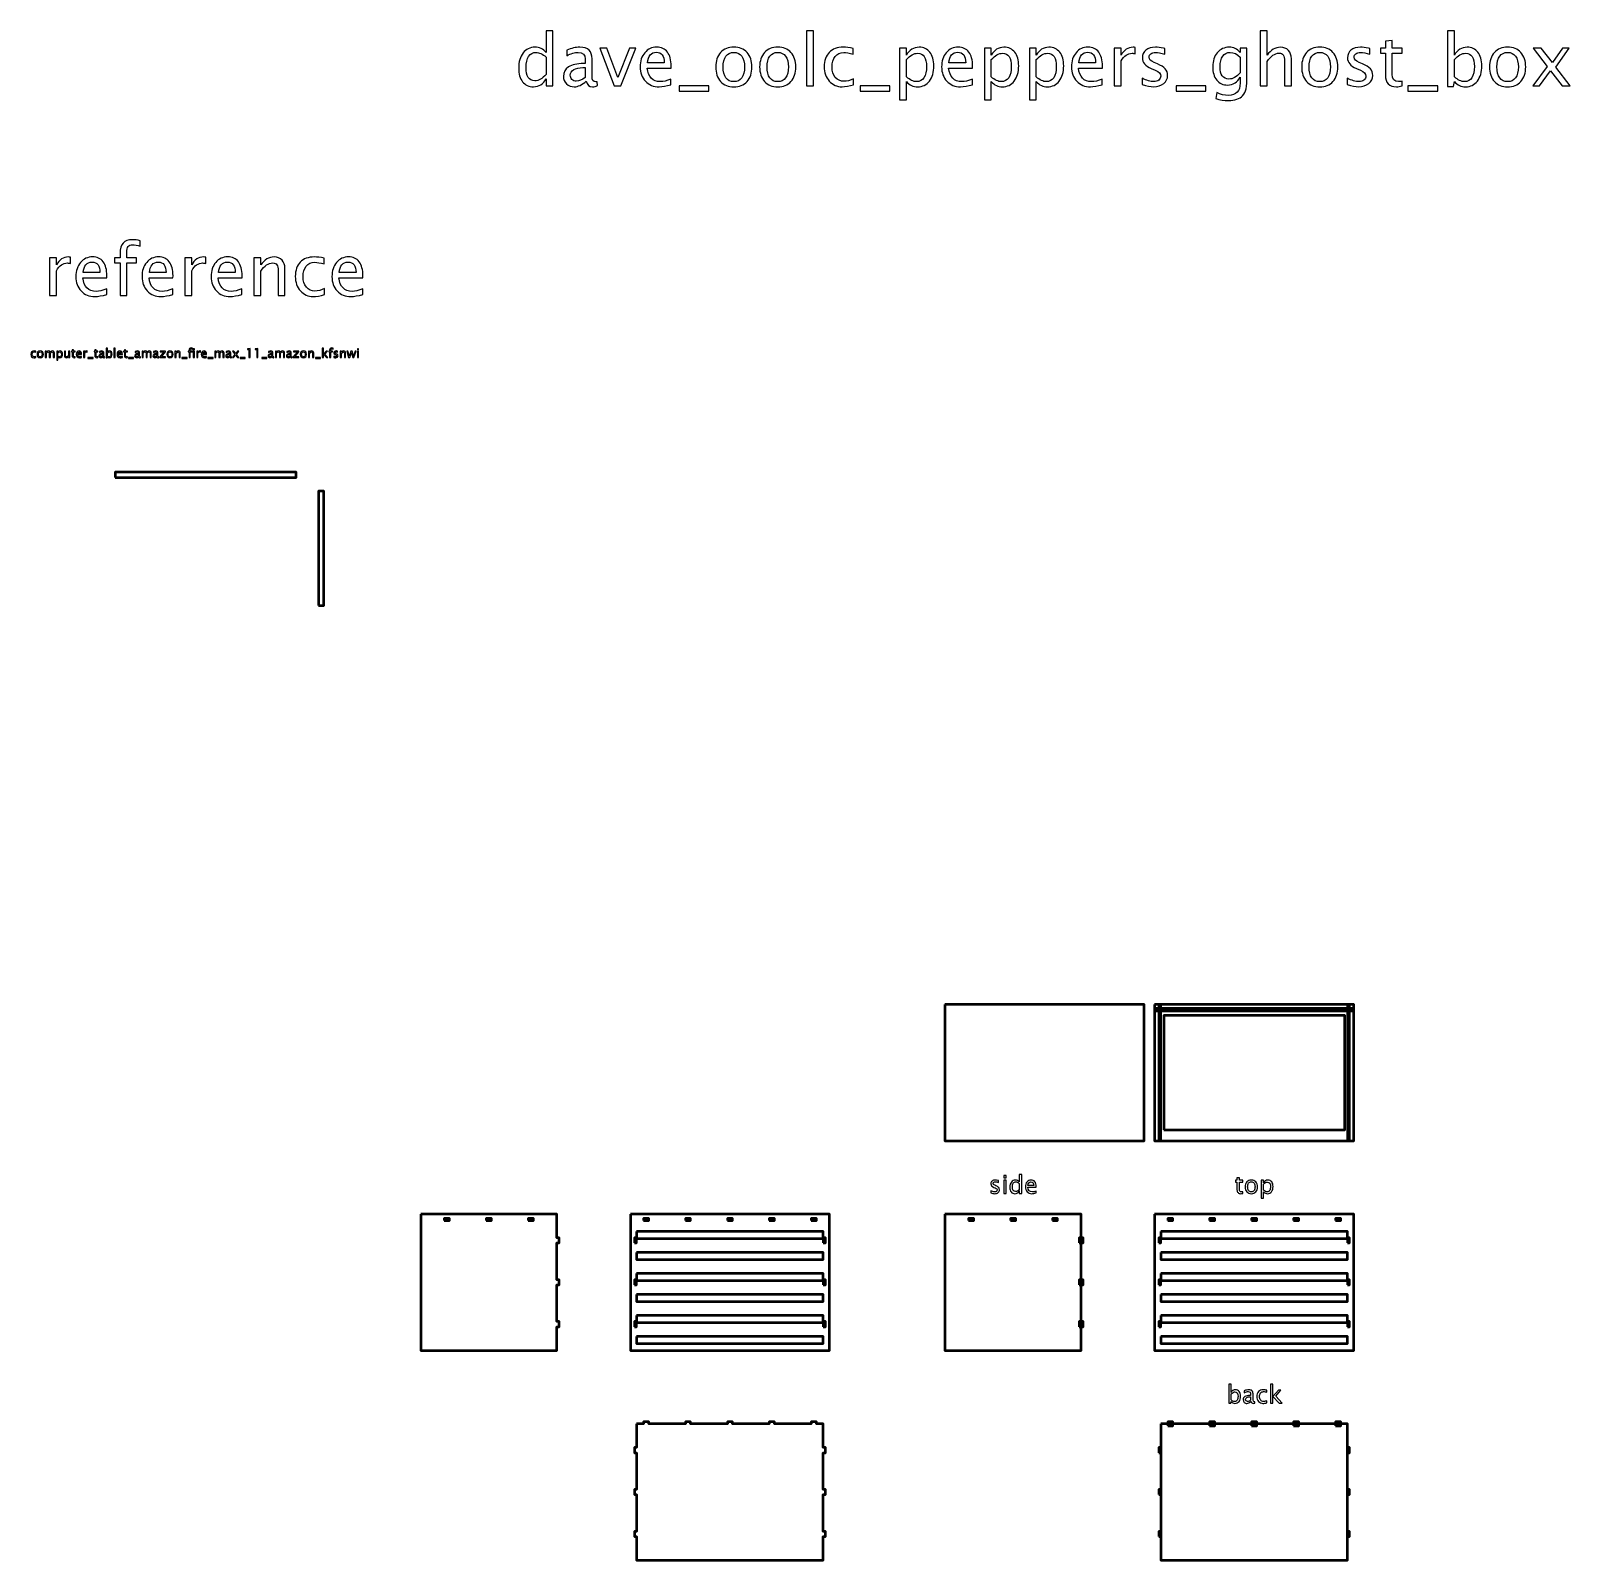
# Model space of a CAD drawing. Header units: centimetres. Extents: x -145 to 75, y -70 to 149.
import ezdxf

# ---------------------------------------------------------------- set-up
doc = ezdxf.new("R2010")
doc.units = ezdxf.units.CM
doc.header["$MEASUREMENT"] = 0
doc.layers.add('Layer 1', color=7, linetype='Continuous')

msp = doc.modelspace()

# ---------------------------------------------------------------- linework, layer by layer
at = {"layer": 'Layer 1', "lineweight": 53}
for points in [[(-132.955, 85.125), (-107.045, 85.125), (-107.045, 85.875), (-132.955, 85.875), (-132.955, 85.125)], [(-103.875, 66.815), (-103.125, 66.815), (-103.125, 83.185), (-103.875, 83.185), (-103.875, 66.815)], [(-58.65, -24.375), (-58.35, -24.375), (-58.35, -23.625), (-58.65, -23.625), (-58.65, -24.375)], [(-31.65, -24.375), (-31.35, -24.375), (-31.35, -23.625), (-31.65, -23.625), (-31.65, -24.375)], [(4.95, -24.375), (5.55, -24.375), (5.55, -23.625), (4.95, -23.625), (4.95, -24.375)], [(16.35, -24.375), (16.65, -24.375), (16.65, -23.625), (16.35, -23.625), (16.35, -24.375)], [(43.35, -24.375), (43.65, -24.375), (43.65, -23.625), (43.35, -23.625), (43.35, -24.375)], [(-58.65, -30.375), (-58.35, -30.375), (-58.35, -29.625), (-58.65, -29.625), (-58.65, -30.375)], [(-31.65, -30.375), (-31.35, -30.375), (-31.35, -29.625), (-31.65, -29.625), (-31.65, -30.375)], [(4.95, -30.375), (5.55, -30.375), (5.55, -29.625), (4.95, -29.625), (4.95, -30.375)], [(16.35, -30.375), (16.65, -30.375), (16.65, -29.625), (16.35, -29.625), (16.35, -30.375)], [(43.35, -30.375), (43.65, -30.375), (43.65, -29.625), (43.35, -29.625), (43.35, -30.375)], [(-58.65, -36.375), (-58.35, -36.375), (-58.35, -35.625), (-58.65, -35.625), (-58.65, -36.375)], [(-31.65, -36.375), (-31.35, -36.375), (-31.35, -35.625), (-31.65, -35.625), (-31.65, -36.375)], [(4.95, -36.375), (5.55, -36.375), (5.55, -35.625), (4.95, -35.625), (4.95, -36.375)], [(16.35, -36.375), (16.65, -36.375), (16.65, -35.625), (16.35, -35.625), (16.35, -36.375)], [(43.35, -36.375), (43.65, -36.375), (43.65, -35.625), (43.35, -35.625), (43.35, -36.375)], [(16.35, -54.375), (16.65, -54.375), (16.65, -53.625), (16.35, -53.625), (16.35, -54.375)], [(43.35, -54.375), (43.65, -54.375), (43.65, -53.625), (43.35, -53.625), (43.35, -54.375)], [(16.35, -60.375), (16.65, -60.375), (16.65, -59.625), (16.35, -59.625), (16.35, -60.375)], [(43.35, -60.375), (43.65, -60.375), (43.65, -59.625), (43.35, -59.625), (43.35, -60.375)], [(16.35, -66.375), (16.65, -66.375), (16.65, -65.625), (16.35, -65.625), (16.35, -66.375)], [(43.35, -66.375), (43.65, -66.375), (43.65, -65.625), (43.35, -65.625), (43.35, -66.375)]]:
    msp.add_lwpolyline(points, close=True, dxfattribs=at)
at = {"layer": 'Layer 1', "color": 5, "lineweight": 53}
msp.add_lwpolyline([(17.045, -8.185), (42.955, -8.185), (42.955, 8.185), (17.045, 8.185), (17.045, -8.185)], close=True, dxfattribs=at)
at = {"layer": 'Layer 1'}
for points, knots in [([(-71.31063, 141.13072), (-71.31063, 141.13072), (-71.31063, 142.14845), (-71.31063, 142.14845), (-71.31063, 142.14845), (-71.71125, 141.38814), (-72.31473, 141.00798), (-73.12107, 141.00798), (-73.12107, 141.00798), (-73.7757, 141.00798), (-74.29053, 141.24494), (-74.66557, 141.72056), (-74.66557, 141.72056), (-75.04062, 142.19619), (-75.22814, 142.8457), (-75.22814, 143.66909), (-75.22814, 143.66909), (-75.22814, 144.5692), (-75.01505, 145.29372), (-74.59057, 145.84264), (-74.59057, 145.84264), (-74.16438, 146.38987), (-73.60522, 146.66433), (-72.91139, 146.66433), (-72.91139, 146.66433), (-72.2687, 146.66433), (-71.73341, 146.41885), (-71.31063, 145.92618), (-71.31063, 145.92618), (-71.31063, 145.92618), (-71.31063, 149.01689), (-71.31063, 149.01689), (-71.31063, 149.01689), (-71.31063, 149.01689), (-70.32869, 149.01689), (-70.32869, 149.01689), (-70.32869, 149.01689), (-70.32869, 149.01689), (-70.32869, 141.13072), (-70.32869, 141.13072), (-70.32869, 141.13072), (-70.32869, 141.13072), (-71.31063, 141.13072), (-71.31063, 141.13072)], [0, 0, 0, 0, 0.083333333, 0.083333333, 0.083333333, 0.083333333, 0.166666667, 0.166666667, 0.166666667, 0.166666667, 0.25, 0.25, 0.25, 0.25, 0.333333333, 0.333333333, 0.333333333, 0.333333333, 0.416666667, 0.416666667, 0.416666667, 0.416666667, 0.5, 0.5, 0.5, 0.5, 0.583333333, 0.583333333, 0.583333333, 0.583333333, 0.666666667, 0.666666667, 0.666666667, 0.666666667, 0.75, 0.75, 0.75, 0.75, 0.833333333, 0.833333333, 0.833333333, 0.833333333, 1, 1, 1, 1]), ([(-34.03972, 141.13072), (-34.03972, 141.13072), (-34.03972, 149.01689), (-34.03972, 149.01689), (-34.03972, 149.01689), (-34.03972, 149.01689), (-33.05779, 149.01689), (-33.05779, 149.01689), (-33.05779, 149.01689), (-33.05779, 149.01689), (-33.05779, 141.13072), (-33.05779, 141.13072), (-33.05779, 141.13072), (-33.05779, 141.13072), (-34.03972, 141.13072), (-34.03972, 141.13072)], [0, 0, 0, 0, 0.2, 0.2, 0.2, 0.2, 0.4, 0.4, 0.4, 0.4, 0.6, 0.6, 0.6, 0.6, 1, 1, 1, 1]), ([(30.87028, 141.13072), (30.87028, 141.13072), (30.87028, 149.01689), (30.87028, 149.01689), (30.87028, 149.01689), (30.87028, 149.01689), (31.85221, 149.01689), (31.85221, 149.01689), (31.85221, 149.01689), (31.85221, 149.01689), (31.85221, 145.52727), (31.85221, 145.52727), (31.85221, 145.52727), (32.37216, 146.28588), (33.00973, 146.66433), (33.76323, 146.66433), (33.76323, 146.66433), (34.23715, 146.66433), (34.6139, 146.51602), (34.89178, 146.21769), (34.89178, 146.21769), (35.16965, 145.92106), (35.30944, 145.52045), (35.30944, 145.01925), (35.30944, 145.01925), (35.30944, 145.01925), (35.30944, 141.13072), (35.30944, 141.13072), (35.30944, 141.13072), (35.30944, 141.13072), (34.3275, 141.13072), (34.3275, 141.13072), (34.3275, 141.13072), (34.3275, 141.13072), (34.3275, 144.69876), (34.3275, 144.69876), (34.3275, 144.69876), (34.3275, 145.10108), (34.26784, 145.38748), (34.15021, 145.55795), (34.15021, 145.55795), (34.03088, 145.73013), (33.83483, 145.81537), (33.56037, 145.81537), (33.56037, 145.81537), (32.95689, 145.81537), (32.3875, 145.42157), (31.85221, 144.63398), (31.85221, 144.63398), (31.85221, 144.63398), (31.85221, 141.13072), (31.85221, 141.13072), (31.85221, 141.13072), (31.85221, 141.13072), (30.87028, 141.13072), (30.87028, 141.13072)], [0, 0, 0, 0, 0.066666667, 0.066666667, 0.066666667, 0.066666667, 0.133333333, 0.133333333, 0.133333333, 0.133333333, 0.2, 0.2, 0.2, 0.2, 0.266666667, 0.266666667, 0.266666667, 0.266666667, 0.333333333, 0.333333333, 0.333333333, 0.333333333, 0.4, 0.4, 0.4, 0.4, 0.466666667, 0.466666667, 0.466666667, 0.466666667, 0.533333333, 0.533333333, 0.533333333, 0.533333333, 0.6, 0.6, 0.6, 0.6, 0.666666667, 0.666666667, 0.666666667, 0.666666667, 0.733333333, 0.733333333, 0.733333333, 0.733333333, 0.8, 0.8, 0.8, 0.8, 0.866666667, 0.866666667, 0.866666667, 0.866666667, 1, 1, 1, 1]), ([(51.14144, 141.13242), (50.83799, 141.04889), (50.57376, 141.00798), (50.35043, 141.00798), (50.35043, 141.00798), (49.84924, 141.00798), (49.45885, 141.15118), (49.17927, 141.43757), (49.17927, 141.43757), (48.89799, 141.72397), (48.7582, 142.12118), (48.7582, 142.6309), (48.7582, 142.6309), (48.7582, 142.6309), (48.7582, 145.81537), (48.7582, 145.81537), (48.7582, 145.81537), (48.7582, 145.81537), (48.07971, 145.81537), (48.07971, 145.81537), (48.07971, 145.81537), (48.07971, 145.81537), (48.07971, 146.55182), (48.07971, 146.55182), (48.07971, 146.55182), (48.07971, 146.55182), (48.7582, 146.55182), (48.7582, 146.55182), (48.7582, 146.55182), (48.7582, 146.55182), (48.7582, 147.53205), (48.7582, 147.53205), (48.7582, 147.53205), (48.7582, 147.53205), (49.74013, 147.62581), (49.74013, 147.62581), (49.74013, 147.62581), (49.74013, 147.62581), (49.74013, 146.55182), (49.74013, 146.55182), (49.74013, 146.55182), (49.74013, 146.55182), (51.16189, 146.55182), (51.16189, 146.55182), (51.16189, 146.55182), (51.16189, 146.55182), (51.16189, 145.81537), (51.16189, 145.81537), (51.16189, 145.81537), (51.16189, 145.81537), (49.74013, 145.81537), (49.74013, 145.81537), (49.74013, 145.81537), (49.74013, 145.81537), (49.74013, 142.80819), (49.74013, 142.80819), (49.74013, 142.80819), (49.74013, 142.09902), (50.04869, 141.74443), (50.66411, 141.74443), (50.66411, 141.74443), (50.79537, 141.74443), (50.95391, 141.76659), (51.14144, 141.80921), (51.14144, 141.80921), (51.14144, 141.80921), (51.14144, 141.13242), (51.14144, 141.13242)], [0, 0, 0, 0, 0.055555556, 0.055555556, 0.055555556, 0.055555556, 0.111111111, 0.111111111, 0.111111111, 0.111111111, 0.166666667, 0.166666667, 0.166666667, 0.166666667, 0.222222222, 0.222222222, 0.222222222, 0.222222222, 0.277777778, 0.277777778, 0.277777778, 0.277777778, 0.333333333, 0.333333333, 0.333333333, 0.333333333, 0.388888889, 0.388888889, 0.388888889, 0.388888889, 0.444444444, 0.444444444, 0.444444444, 0.444444444, 0.5, 0.5, 0.5, 0.5, 0.555555556, 0.555555556, 0.555555556, 0.555555556, 0.611111111, 0.611111111, 0.611111111, 0.611111111, 0.666666667, 0.666666667, 0.666666667, 0.666666667, 0.722222222, 0.722222222, 0.722222222, 0.722222222, 0.777777778, 0.777777778, 0.777777778, 0.777777778, 0.833333333, 0.833333333, 0.833333333, 0.833333333, 0.888888889, 0.888888889, 0.888888889, 0.888888889, 1, 1, 1, 1]), ([(57.657, 141.06935), (57.657, 141.06935), (57.657, 149.01689), (57.657, 149.01689), (57.657, 149.01689), (57.657, 149.01689), (58.63893, 149.01689), (58.63893, 149.01689), (58.63893, 149.01689), (58.63893, 149.01689), (58.63893, 145.52727), (58.63893, 145.52727), (58.63893, 145.52727), (59.04125, 146.28588), (59.64644, 146.66433), (60.45278, 146.66433), (60.45278, 146.66433), (61.1057, 146.66433), (61.61883, 146.42737), (61.99387, 145.95175), (61.99387, 145.95175), (62.36892, 145.47612), (62.55644, 144.82661), (62.55644, 144.00322), (62.55644, 144.00322), (62.55644, 143.10652), (62.34335, 142.38201), (61.91887, 141.83308), (61.91887, 141.83308), (61.49438, 141.28244), (60.93523, 141.00798), (60.2431, 141.00798), (60.2431, 141.00798), (59.60041, 141.00798), (59.06512, 141.25346), (58.63893, 141.74613), (58.63893, 141.74613), (58.63893, 141.74613), (58.5196, 141.06935), (58.5196, 141.06935), (58.5196, 141.06935), (58.5196, 141.06935), (57.657, 141.06935), (57.657, 141.06935)], [0, 0, 0, 0, 0.083333333, 0.083333333, 0.083333333, 0.083333333, 0.166666667, 0.166666667, 0.166666667, 0.166666667, 0.25, 0.25, 0.25, 0.25, 0.333333333, 0.333333333, 0.333333333, 0.333333333, 0.416666667, 0.416666667, 0.416666667, 0.416666667, 0.5, 0.5, 0.5, 0.5, 0.583333333, 0.583333333, 0.583333333, 0.583333333, 0.666666667, 0.666666667, 0.666666667, 0.666666667, 0.75, 0.75, 0.75, 0.75, 0.833333333, 0.833333333, 0.833333333, 0.833333333, 1, 1, 1, 1]), ([(-71.31063, 145.25451), (-71.82035, 145.70286), (-72.30279, 145.92788), (-72.75967, 145.92788), (-72.75967, 145.92788), (-73.20972, 145.92788), (-73.55749, 145.74036), (-73.80468, 145.36361), (-73.80468, 145.36361), (-74.05187, 144.98857), (-74.17461, 144.45668), (-74.17461, 143.76797), (-74.17461, 143.76797), (-74.17461, 142.50134), (-73.75524, 141.86717), (-72.9148, 141.86717), (-72.9148, 141.86717), (-72.36928, 141.86717), (-71.83399, 142.1655), (-71.31063, 142.76046), (-71.31063, 142.76046), (-71.31063, 142.76046), (-71.31063, 145.25451), (-71.31063, 145.25451)], [0, 0, 0, 0, 0.142857143, 0.142857143, 0.142857143, 0.142857143, 0.285714286, 0.285714286, 0.285714286, 0.285714286, 0.428571429, 0.428571429, 0.428571429, 0.428571429, 0.571428571, 0.571428571, 0.571428571, 0.571428571, 0.714285714, 0.714285714, 0.714285714, 0.714285714, 1, 1, 1, 1]), ([(-65.56733, 141.82114), (-66.15718, 141.27903), (-66.72486, 141.00798), (-67.27038, 141.00798), (-67.27038, 141.00798), (-67.71872, 141.00798), (-68.09206, 141.14777), (-68.38699, 141.42905), (-68.38699, 141.42905), (-68.68361, 141.71033), (-68.83193, 142.06492), (-68.83193, 142.49281), (-68.83193, 142.49281), (-68.83193, 143.08436), (-68.58303, 143.53953), (-68.08525, 143.85661), (-68.08525, 143.85661), (-67.58746, 144.1737), (-66.87317, 144.33224), (-65.94238, 144.33224), (-65.94238, 144.33224), (-65.94238, 144.33224), (-65.71224, 144.33224), (-65.71224, 144.33224), (-65.71224, 144.33224), (-65.71224, 144.33224), (-65.71224, 144.98516), (-65.71224, 144.98516), (-65.71224, 144.98516), (-65.71224, 145.61421), (-66.03955, 145.92788), (-66.69588, 145.92788), (-66.69588, 145.92788), (-67.20389, 145.92788), (-67.75964, 145.76764), (-68.36141, 145.44714), (-68.36141, 145.44714), (-68.36141, 145.44714), (-68.36141, 146.25519), (-68.36141, 146.25519), (-68.36141, 146.25519), (-67.69997, 146.52795), (-67.07603, 146.66433), (-66.49131, 146.66433), (-66.49131, 146.66433), (-65.88953, 146.66433), (-65.44459, 146.52795), (-65.1599, 146.25349), (-65.1599, 146.25349), (-64.8735, 145.97902), (-64.7303, 145.55625), (-64.7303, 144.98516), (-64.7303, 144.98516), (-64.7303, 144.98516), (-64.7303, 142.53543), (-64.7303, 142.53543), (-64.7303, 142.53543), (-64.7303, 141.97457), (-64.55812, 141.69329), (-64.21206, 141.69329), (-64.21206, 141.69329), (-64.16944, 141.69329), (-64.10636, 141.70011), (-64.02283, 141.71374), (-64.02283, 141.71374), (-64.02283, 141.71374), (-63.95294, 141.16822), (-63.95294, 141.16822), (-63.95294, 141.16822), (-64.17626, 141.06083), (-64.42174, 141.00798), (-64.69109, 141.00798), (-64.69109, 141.00798), (-65.14967, 141.00798), (-65.44118, 141.27903), (-65.56733, 141.82114)], [0, 0, 0, 0, 0.05, 0.05, 0.05, 0.05, 0.1, 0.1, 0.1, 0.1, 0.15, 0.15, 0.15, 0.15, 0.2, 0.2, 0.2, 0.2, 0.25, 0.25, 0.25, 0.25, 0.3, 0.3, 0.3, 0.3, 0.35, 0.35, 0.35, 0.35, 0.4, 0.4, 0.4, 0.4, 0.45, 0.45, 0.45, 0.45, 0.5, 0.5, 0.5, 0.5, 0.55, 0.55, 0.55, 0.55, 0.6, 0.6, 0.6, 0.6, 0.65, 0.65, 0.65, 0.65, 0.7, 0.7, 0.7, 0.7, 0.75, 0.75, 0.75, 0.75, 0.8, 0.8, 0.8, 0.8, 0.85, 0.85, 0.85, 0.85, 0.9, 0.9, 0.9, 0.9, 1, 1, 1, 1]), ([(-61.58504, 141.13072), (-61.58504, 141.13072), (-63.60346, 146.55182), (-63.60346, 146.55182), (-63.60346, 146.55182), (-63.60346, 146.55182), (-62.62153, 146.55182), (-62.62153, 146.55182), (-62.62153, 146.55182), (-62.62153, 146.55182), (-61.04805, 142.33939), (-61.04805, 142.33939), (-61.04805, 142.33939), (-61.04805, 142.33939), (-59.38251, 146.55182), (-59.38251, 146.55182), (-59.38251, 146.55182), (-59.38251, 146.55182), (-58.45853, 146.55182), (-58.45853, 146.55182), (-58.45853, 146.55182), (-58.45853, 146.55182), (-60.6014, 141.13072), (-60.6014, 141.13072), (-60.6014, 141.13072), (-60.6014, 141.13072), (-61.58504, 141.13072), (-61.58504, 141.13072)], [0, 0, 0, 0, 0.125, 0.125, 0.125, 0.125, 0.25, 0.25, 0.25, 0.25, 0.375, 0.375, 0.375, 0.375, 0.5, 0.5, 0.5, 0.5, 0.625, 0.625, 0.625, 0.625, 0.75, 0.75, 0.75, 0.75, 1, 1, 1, 1]), ([(-53.44146, 141.3046), (-54.1012, 141.10685), (-54.66547, 141.00798), (-55.13598, 141.00798), (-55.13598, 141.00798), (-55.93892, 141.00798), (-56.59184, 141.27392), (-57.09474, 141.8041), (-57.09474, 141.8041), (-57.59764, 142.33427), (-57.84994, 143.02129), (-57.84994, 143.86684), (-57.84994, 143.86684), (-57.84994, 144.68683), (-57.62832, 145.3602), (-57.18338, 145.88697), (-57.18338, 145.88697), (-56.73845, 146.41203), (-56.16906, 146.67456), (-55.47523, 146.67456), (-55.47523, 146.67456), (-54.8189, 146.67456), (-54.31088, 146.44101), (-53.95289, 145.97391), (-53.95289, 145.97391), (-53.59489, 145.50681), (-53.41589, 144.84537), (-53.41589, 143.98788), (-53.41589, 143.98788), (-53.41589, 143.98788), (-53.42101, 143.68784), (-53.42101, 143.68784), (-53.42101, 143.68784), (-53.42101, 143.68784), (-56.84755, 143.68784), (-56.84755, 143.68784), (-56.84755, 143.68784), (-56.70435, 142.39223), (-56.07189, 141.74443), (-54.95187, 141.74443), (-54.95187, 141.74443), (-54.54102, 141.74443), (-54.03812, 141.86035), (-53.44146, 142.0922), (-53.44146, 142.0922), (-53.44146, 142.0922), (-53.44146, 141.3046), (-53.44146, 141.3046)], [0, 0, 0, 0, 0.076923077, 0.076923077, 0.076923077, 0.076923077, 0.153846154, 0.153846154, 0.153846154, 0.153846154, 0.230769231, 0.230769231, 0.230769231, 0.230769231, 0.307692308, 0.307692308, 0.307692308, 0.307692308, 0.384615385, 0.384615385, 0.384615385, 0.384615385, 0.461538462, 0.461538462, 0.461538462, 0.461538462, 0.538461538, 0.538461538, 0.538461538, 0.538461538, 0.615384615, 0.615384615, 0.615384615, 0.615384615, 0.692307692, 0.692307692, 0.692307692, 0.692307692, 0.769230769, 0.769230769, 0.769230769, 0.769230769, 0.846153846, 0.846153846, 0.846153846, 0.846153846, 1, 1, 1, 1]), ([(-56.79641, 144.42429), (-56.79641, 144.42429), (-54.40294, 144.42429), (-54.40294, 144.42429), (-54.40294, 144.42429), (-54.40294, 145.4335), (-54.77969, 145.93811), (-55.53148, 145.93811), (-55.53148, 145.93811), (-56.28839, 145.93811), (-56.70946, 145.4335), (-56.79641, 144.42429)], [0, 0, 0, 0, 0.25, 0.25, 0.25, 0.25, 0.5, 0.5, 0.5, 0.5, 1, 1, 1, 1]), ([(-44.44891, 141.00798), (-45.24503, 141.00798), (-45.87579, 141.26199), (-46.33948, 141.77), (-46.33948, 141.77), (-46.80488, 142.27802), (-47.03672, 142.96844), (-47.03672, 143.83957), (-47.03672, 143.83957), (-47.03672, 144.70899), (-46.80488, 145.39771), (-46.33948, 145.90402), (-46.33948, 145.90402), (-45.87579, 146.41033), (-45.24503, 146.66433), (-44.44891, 146.66433), (-44.44891, 146.66433), (-43.6528, 146.66433), (-43.02204, 146.41033), (-42.55835, 145.90402), (-42.55835, 145.90402), (-42.09295, 145.39771), (-41.86111, 144.70899), (-41.86111, 143.83957), (-41.86111, 143.83957), (-41.86111, 142.96844), (-42.09295, 142.27802), (-42.55835, 141.77), (-42.55835, 141.77), (-43.02204, 141.26199), (-43.6528, 141.00798), (-44.44891, 141.00798)], [0, 0, 0, 0, 0.111111111, 0.111111111, 0.111111111, 0.111111111, 0.222222222, 0.222222222, 0.222222222, 0.222222222, 0.333333333, 0.333333333, 0.333333333, 0.333333333, 0.444444444, 0.444444444, 0.444444444, 0.444444444, 0.555555556, 0.555555556, 0.555555556, 0.555555556, 0.666666667, 0.666666667, 0.666666667, 0.666666667, 0.777777778, 0.777777778, 0.777777778, 0.777777778, 1, 1, 1, 1]), ([(-44.45062, 141.74443), (-43.96476, 141.74443), (-43.58631, 141.92684), (-43.31696, 142.29336), (-43.31696, 142.29336), (-43.04932, 142.65817), (-42.91464, 143.17471), (-42.91464, 143.83957), (-42.91464, 143.83957), (-42.91464, 144.50271), (-43.04932, 145.01755), (-43.31696, 145.38236), (-43.31696, 145.38236), (-43.58631, 145.74547), (-43.96476, 145.92788), (-44.45062, 145.92788), (-44.45062, 145.92788), (-44.93818, 145.92788), (-45.31663, 145.74547), (-45.58257, 145.38236), (-45.58257, 145.38236), (-45.85022, 145.01755), (-45.98319, 144.50271), (-45.98319, 143.83957), (-45.98319, 143.83957), (-45.98319, 143.17471), (-45.85022, 142.65817), (-45.58257, 142.29336), (-45.58257, 142.29336), (-45.31663, 141.92684), (-44.93818, 141.74443), (-44.45062, 141.74443)], [0, 0, 0, 0, 0.111111111, 0.111111111, 0.111111111, 0.111111111, 0.222222222, 0.222222222, 0.222222222, 0.222222222, 0.333333333, 0.333333333, 0.333333333, 0.333333333, 0.444444444, 0.444444444, 0.444444444, 0.444444444, 0.555555556, 0.555555556, 0.555555556, 0.555555556, 0.666666667, 0.666666667, 0.666666667, 0.666666667, 0.777777778, 0.777777778, 0.777777778, 0.777777778, 1, 1, 1, 1]), ([(-38.16521, 141.00798), (-38.96133, 141.00798), (-39.59209, 141.26199), (-40.05578, 141.77), (-40.05578, 141.77), (-40.52118, 142.27802), (-40.75302, 142.96844), (-40.75302, 143.83957), (-40.75302, 143.83957), (-40.75302, 144.70899), (-40.52118, 145.39771), (-40.05578, 145.90402), (-40.05578, 145.90402), (-39.59209, 146.41033), (-38.96133, 146.66433), (-38.16521, 146.66433), (-38.16521, 146.66433), (-37.3691, 146.66433), (-36.73834, 146.41033), (-36.27465, 145.90402), (-36.27465, 145.90402), (-35.80925, 145.39771), (-35.57741, 144.70899), (-35.57741, 143.83957), (-35.57741, 143.83957), (-35.57741, 142.96844), (-35.80925, 142.27802), (-36.27465, 141.77), (-36.27465, 141.77), (-36.73834, 141.26199), (-37.3691, 141.00798), (-38.16521, 141.00798)], [0, 0, 0, 0, 0.111111111, 0.111111111, 0.111111111, 0.111111111, 0.222222222, 0.222222222, 0.222222222, 0.222222222, 0.333333333, 0.333333333, 0.333333333, 0.333333333, 0.444444444, 0.444444444, 0.444444444, 0.444444444, 0.555555556, 0.555555556, 0.555555556, 0.555555556, 0.666666667, 0.666666667, 0.666666667, 0.666666667, 0.777777778, 0.777777778, 0.777777778, 0.777777778, 1, 1, 1, 1]), ([(-38.16692, 141.74443), (-37.68106, 141.74443), (-37.30261, 141.92684), (-37.03326, 142.29336), (-37.03326, 142.29336), (-36.76562, 142.65817), (-36.63094, 143.17471), (-36.63094, 143.83957), (-36.63094, 143.83957), (-36.63094, 144.50271), (-36.76562, 145.01755), (-37.03326, 145.38236), (-37.03326, 145.38236), (-37.30261, 145.74547), (-37.68106, 145.92788), (-38.16692, 145.92788), (-38.16692, 145.92788), (-38.65448, 145.92788), (-39.03293, 145.74547), (-39.29887, 145.38236), (-39.29887, 145.38236), (-39.56652, 145.01755), (-39.69949, 144.50271), (-39.69949, 143.83957), (-39.69949, 143.83957), (-39.69949, 143.17471), (-39.56652, 142.65817), (-39.29887, 142.29336), (-39.29887, 142.29336), (-39.03293, 141.92684), (-38.65448, 141.74443), (-38.16692, 141.74443)], [0, 0, 0, 0, 0.111111111, 0.111111111, 0.111111111, 0.111111111, 0.222222222, 0.222222222, 0.222222222, 0.222222222, 0.333333333, 0.333333333, 0.333333333, 0.333333333, 0.444444444, 0.444444444, 0.444444444, 0.444444444, 0.555555556, 0.555555556, 0.555555556, 0.555555556, 0.666666667, 0.666666667, 0.666666667, 0.666666667, 0.777777778, 0.777777778, 0.777777778, 0.777777778, 1, 1, 1, 1]), ([(-27.31961, 141.29438), (-27.95548, 141.10344), (-28.50441, 141.00798), (-28.9664, 141.00798), (-28.9664, 141.00798), (-29.69944, 141.00798), (-30.30633, 141.27903), (-30.78877, 141.81944), (-30.78877, 141.81944), (-31.27122, 142.36155), (-31.51329, 143.04515), (-31.51329, 143.86855), (-31.51329, 143.86855), (-31.51329, 144.7482), (-31.27463, 145.43521), (-30.7973, 145.92618), (-30.7973, 145.92618), (-30.31997, 146.41885), (-29.65341, 146.66433), (-28.79763, 146.66433), (-28.79763, 146.66433), (-28.37655, 146.66433), (-27.90263, 146.60637), (-27.38098, 146.49045), (-27.38098, 146.49045), (-27.38098, 146.49045), (-27.38098, 145.66194), (-27.38098, 145.66194), (-27.38098, 145.66194), (-27.93502, 145.8256), (-28.38678, 145.90742), (-28.73455, 145.90742), (-28.73455, 145.90742), (-29.23916, 145.90742), (-29.64318, 145.7182), (-29.94492, 145.34145), (-29.94492, 145.34145), (-30.24666, 144.9647), (-30.39839, 144.4618), (-30.39839, 143.83445), (-30.39839, 143.83445), (-30.39839, 143.22586), (-30.24155, 142.73489), (-29.92958, 142.35814), (-29.92958, 142.35814), (-29.61761, 141.98309), (-29.21018, 141.79557), (-28.70387, 141.79557), (-28.70387, 141.79557), (-28.25552, 141.79557), (-27.79524, 141.91149), (-27.31961, 142.14334), (-27.31961, 142.14334), (-27.31961, 142.14334), (-27.31961, 141.29438), (-27.31961, 141.29438)], [0, 0, 0, 0, 0.066666667, 0.066666667, 0.066666667, 0.066666667, 0.133333333, 0.133333333, 0.133333333, 0.133333333, 0.2, 0.2, 0.2, 0.2, 0.266666667, 0.266666667, 0.266666667, 0.266666667, 0.333333333, 0.333333333, 0.333333333, 0.333333333, 0.4, 0.4, 0.4, 0.4, 0.466666667, 0.466666667, 0.466666667, 0.466666667, 0.533333333, 0.533333333, 0.533333333, 0.533333333, 0.6, 0.6, 0.6, 0.6, 0.666666667, 0.666666667, 0.666666667, 0.666666667, 0.733333333, 0.733333333, 0.733333333, 0.733333333, 0.8, 0.8, 0.8, 0.8, 0.866666667, 0.866666667, 0.866666667, 0.866666667, 1, 1, 1, 1]), ([(-20.73075, 139.15662), (-20.73075, 139.15662), (-20.73075, 146.55182), (-20.73075, 146.55182), (-20.73075, 146.55182), (-20.73075, 146.55182), (-19.74882, 146.55182), (-19.74882, 146.55182), (-19.74882, 146.55182), (-19.74882, 146.55182), (-19.74882, 145.52727), (-19.74882, 145.52727), (-19.74882, 145.52727), (-19.3465, 146.28588), (-18.74131, 146.66433), (-17.93497, 146.66433), (-17.93497, 146.66433), (-17.28205, 146.66433), (-16.76892, 146.42737), (-16.39388, 145.95175), (-16.39388, 145.95175), (-16.01883, 145.47612), (-15.83131, 144.82661), (-15.83131, 144.00322), (-15.83131, 144.00322), (-15.83131, 143.10652), (-16.0444, 142.38201), (-16.46888, 141.83308), (-16.46888, 141.83308), (-16.89337, 141.28244), (-17.45252, 141.00798), (-18.14465, 141.00798), (-18.14465, 141.00798), (-18.78734, 141.00798), (-19.32263, 141.25346), (-19.74882, 141.74613), (-19.74882, 141.74613), (-19.74882, 141.74613), (-19.74882, 139.15662), (-19.74882, 139.15662), (-19.74882, 139.15662), (-19.74882, 139.15662), (-20.73075, 139.15662), (-20.73075, 139.15662)], [0, 0, 0, 0, 0.083333333, 0.083333333, 0.083333333, 0.083333333, 0.166666667, 0.166666667, 0.166666667, 0.166666667, 0.25, 0.25, 0.25, 0.25, 0.333333333, 0.333333333, 0.333333333, 0.333333333, 0.416666667, 0.416666667, 0.416666667, 0.416666667, 0.5, 0.5, 0.5, 0.5, 0.583333333, 0.583333333, 0.583333333, 0.583333333, 0.666666667, 0.666666667, 0.666666667, 0.666666667, 0.75, 0.75, 0.75, 0.75, 0.833333333, 0.833333333, 0.833333333, 0.833333333, 1, 1, 1, 1]), ([(-19.74882, 142.42292), (-19.24251, 141.97116), (-18.76007, 141.74443), (-18.30149, 141.74443), (-18.30149, 141.74443), (-17.84973, 141.74443), (-17.50026, 141.93366), (-17.25477, 142.31041), (-17.25477, 142.31041), (-17.00758, 142.68716), (-16.88484, 143.21733), (-16.88484, 143.90264), (-16.88484, 143.90264), (-16.88484, 145.17097), (-17.30421, 145.80514), (-18.14295, 145.80514), (-18.14295, 145.80514), (-18.69188, 145.80514), (-19.22717, 145.50851), (-19.74882, 144.91356), (-19.74882, 144.91356), (-19.74882, 144.91356), (-19.74882, 142.42292), (-19.74882, 142.42292)], [0, 0, 0, 0, 0.142857143, 0.142857143, 0.142857143, 0.142857143, 0.285714286, 0.285714286, 0.285714286, 0.285714286, 0.428571429, 0.428571429, 0.428571429, 0.428571429, 0.571428571, 0.571428571, 0.571428571, 0.571428571, 0.714285714, 0.714285714, 0.714285714, 0.714285714, 1, 1, 1, 1]), ([(-10.31474, 141.3046), (-10.97448, 141.10685), (-11.53875, 141.00798), (-12.00926, 141.00798), (-12.00926, 141.00798), (-12.8122, 141.00798), (-13.46512, 141.27392), (-13.96802, 141.8041), (-13.96802, 141.8041), (-14.47092, 142.33427), (-14.72322, 143.02129), (-14.72322, 143.86684), (-14.72322, 143.86684), (-14.72322, 144.68683), (-14.5016, 145.3602), (-14.05666, 145.88697), (-14.05666, 145.88697), (-13.61173, 146.41203), (-13.04234, 146.67456), (-12.34851, 146.67456), (-12.34851, 146.67456), (-11.69218, 146.67456), (-11.18416, 146.44101), (-10.82617, 145.97391), (-10.82617, 145.97391), (-10.46817, 145.50681), (-10.28917, 144.84537), (-10.28917, 143.98788), (-10.28917, 143.98788), (-10.28917, 143.98788), (-10.29429, 143.68784), (-10.29429, 143.68784), (-10.29429, 143.68784), (-10.29429, 143.68784), (-13.72083, 143.68784), (-13.72083, 143.68784), (-13.72083, 143.68784), (-13.57763, 142.39223), (-12.94517, 141.74443), (-11.82515, 141.74443), (-11.82515, 141.74443), (-11.4143, 141.74443), (-10.9114, 141.86035), (-10.31474, 142.0922), (-10.31474, 142.0922), (-10.31474, 142.0922), (-10.31474, 141.3046), (-10.31474, 141.3046)], [0, 0, 0, 0, 0.076923077, 0.076923077, 0.076923077, 0.076923077, 0.153846154, 0.153846154, 0.153846154, 0.153846154, 0.230769231, 0.230769231, 0.230769231, 0.230769231, 0.307692308, 0.307692308, 0.307692308, 0.307692308, 0.384615385, 0.384615385, 0.384615385, 0.384615385, 0.461538462, 0.461538462, 0.461538462, 0.461538462, 0.538461538, 0.538461538, 0.538461538, 0.538461538, 0.615384615, 0.615384615, 0.615384615, 0.615384615, 0.692307692, 0.692307692, 0.692307692, 0.692307692, 0.769230769, 0.769230769, 0.769230769, 0.769230769, 0.846153846, 0.846153846, 0.846153846, 0.846153846, 1, 1, 1, 1]), ([(-13.66969, 144.42429), (-13.66969, 144.42429), (-11.27622, 144.42429), (-11.27622, 144.42429), (-11.27622, 144.42429), (-11.27622, 145.4335), (-11.65297, 145.93811), (-12.40476, 145.93811), (-12.40476, 145.93811), (-13.16167, 145.93811), (-13.58274, 145.4335), (-13.66969, 144.42429)], [0, 0, 0, 0, 0.25, 0.25, 0.25, 0.25, 0.5, 0.5, 0.5, 0.5, 1, 1, 1, 1]), ([(-8.59465, 139.15662), (-8.59465, 139.15662), (-8.59465, 146.55182), (-8.59465, 146.55182), (-8.59465, 146.55182), (-8.59465, 146.55182), (-7.61272, 146.55182), (-7.61272, 146.55182), (-7.61272, 146.55182), (-7.61272, 146.55182), (-7.61272, 145.52727), (-7.61272, 145.52727), (-7.61272, 145.52727), (-7.2104, 146.28588), (-6.60521, 146.66433), (-5.79887, 146.66433), (-5.79887, 146.66433), (-5.14595, 146.66433), (-4.63282, 146.42737), (-4.25778, 145.95175), (-4.25778, 145.95175), (-3.88273, 145.47612), (-3.69521, 144.82661), (-3.69521, 144.00322), (-3.69521, 144.00322), (-3.69521, 143.10652), (-3.9083, 142.38201), (-4.33278, 141.83308), (-4.33278, 141.83308), (-4.75727, 141.28244), (-5.31642, 141.00798), (-6.00855, 141.00798), (-6.00855, 141.00798), (-6.65124, 141.00798), (-7.18653, 141.25346), (-7.61272, 141.74613), (-7.61272, 141.74613), (-7.61272, 141.74613), (-7.61272, 139.15662), (-7.61272, 139.15662), (-7.61272, 139.15662), (-7.61272, 139.15662), (-8.59465, 139.15662), (-8.59465, 139.15662)], [0, 0, 0, 0, 0.083333333, 0.083333333, 0.083333333, 0.083333333, 0.166666667, 0.166666667, 0.166666667, 0.166666667, 0.25, 0.25, 0.25, 0.25, 0.333333333, 0.333333333, 0.333333333, 0.333333333, 0.416666667, 0.416666667, 0.416666667, 0.416666667, 0.5, 0.5, 0.5, 0.5, 0.583333333, 0.583333333, 0.583333333, 0.583333333, 0.666666667, 0.666666667, 0.666666667, 0.666666667, 0.75, 0.75, 0.75, 0.75, 0.833333333, 0.833333333, 0.833333333, 0.833333333, 1, 1, 1, 1]), ([(-7.61272, 142.42292), (-7.10641, 141.97116), (-6.62397, 141.74443), (-6.16539, 141.74443), (-6.16539, 141.74443), (-5.71363, 141.74443), (-5.36416, 141.93366), (-5.11867, 142.31041), (-5.11867, 142.31041), (-4.87148, 142.68716), (-4.74874, 143.21733), (-4.74874, 143.90264), (-4.74874, 143.90264), (-4.74874, 145.17097), (-5.16811, 145.80514), (-6.00685, 145.80514), (-6.00685, 145.80514), (-6.55578, 145.80514), (-7.09107, 145.50851), (-7.61272, 144.91356), (-7.61272, 144.91356), (-7.61272, 144.91356), (-7.61272, 142.42292), (-7.61272, 142.42292)], [0, 0, 0, 0, 0.142857143, 0.142857143, 0.142857143, 0.142857143, 0.285714286, 0.285714286, 0.285714286, 0.285714286, 0.428571429, 0.428571429, 0.428571429, 0.428571429, 0.571428571, 0.571428571, 0.571428571, 0.571428571, 0.714285714, 0.714285714, 0.714285714, 0.714285714, 1, 1, 1, 1]), ([(-2.15752, 139.15662), (-2.15752, 139.15662), (-2.15752, 146.55182), (-2.15752, 146.55182), (-2.15752, 146.55182), (-2.15752, 146.55182), (-1.17559, 146.55182), (-1.17559, 146.55182), (-1.17559, 146.55182), (-1.17559, 146.55182), (-1.17559, 145.52727), (-1.17559, 145.52727), (-1.17559, 145.52727), (-0.77327, 146.28588), (-0.16808, 146.66433), (0.63826, 146.66433), (0.63826, 146.66433), (1.29118, 146.66433), (1.80431, 146.42737), (2.17935, 145.95175), (2.17935, 145.95175), (2.5544, 145.47612), (2.74192, 144.82661), (2.74192, 144.00322), (2.74192, 144.00322), (2.74192, 143.10652), (2.52883, 142.38201), (2.10435, 141.83308), (2.10435, 141.83308), (1.67986, 141.28244), (1.12071, 141.00798), (0.42858, 141.00798), (0.42858, 141.00798), (-0.21411, 141.00798), (-0.7494, 141.25346), (-1.17559, 141.74613), (-1.17559, 141.74613), (-1.17559, 141.74613), (-1.17559, 139.15662), (-1.17559, 139.15662), (-1.17559, 139.15662), (-1.17559, 139.15662), (-2.15752, 139.15662), (-2.15752, 139.15662)], [0, 0, 0, 0, 0.083333333, 0.083333333, 0.083333333, 0.083333333, 0.166666667, 0.166666667, 0.166666667, 0.166666667, 0.25, 0.25, 0.25, 0.25, 0.333333333, 0.333333333, 0.333333333, 0.333333333, 0.416666667, 0.416666667, 0.416666667, 0.416666667, 0.5, 0.5, 0.5, 0.5, 0.583333333, 0.583333333, 0.583333333, 0.583333333, 0.666666667, 0.666666667, 0.666666667, 0.666666667, 0.75, 0.75, 0.75, 0.75, 0.833333333, 0.833333333, 0.833333333, 0.833333333, 1, 1, 1, 1]), ([(-1.17559, 142.42292), (-0.66928, 141.97116), (-0.18684, 141.74443), (0.27174, 141.74443), (0.27174, 141.74443), (0.7235, 141.74443), (1.07297, 141.93366), (1.31846, 142.31041), (1.31846, 142.31041), (1.56565, 142.68716), (1.68839, 143.21733), (1.68839, 143.90264), (1.68839, 143.90264), (1.68839, 145.17097), (1.26902, 145.80514), (0.43028, 145.80514), (0.43028, 145.80514), (-0.11865, 145.80514), (-0.65394, 145.50851), (-1.17559, 144.91356), (-1.17559, 144.91356), (-1.17559, 144.91356), (-1.17559, 142.42292), (-1.17559, 142.42292)], [0, 0, 0, 0, 0.142857143, 0.142857143, 0.142857143, 0.142857143, 0.285714286, 0.285714286, 0.285714286, 0.285714286, 0.428571429, 0.428571429, 0.428571429, 0.428571429, 0.571428571, 0.571428571, 0.571428571, 0.571428571, 0.714285714, 0.714285714, 0.714285714, 0.714285714, 1, 1, 1, 1]), ([(8.25849, 141.3046), (7.59875, 141.10685), (7.03448, 141.00798), (6.56397, 141.00798), (6.56397, 141.00798), (5.76103, 141.00798), (5.10811, 141.27392), (4.60521, 141.8041), (4.60521, 141.8041), (4.10231, 142.33427), (3.85001, 143.02129), (3.85001, 143.86684), (3.85001, 143.86684), (3.85001, 144.68683), (4.07163, 145.3602), (4.51657, 145.88697), (4.51657, 145.88697), (4.9615, 146.41203), (5.53089, 146.67456), (6.22472, 146.67456), (6.22472, 146.67456), (6.88105, 146.67456), (7.38907, 146.44101), (7.74706, 145.97391), (7.74706, 145.97391), (8.10506, 145.50681), (8.28406, 144.84537), (8.28406, 143.98788), (8.28406, 143.98788), (8.28406, 143.98788), (8.27894, 143.68784), (8.27894, 143.68784), (8.27894, 143.68784), (8.27894, 143.68784), (4.8524, 143.68784), (4.8524, 143.68784), (4.8524, 143.68784), (4.9956, 142.39223), (5.62806, 141.74443), (6.74808, 141.74443), (6.74808, 141.74443), (7.15893, 141.74443), (7.66183, 141.86035), (8.25849, 142.0922), (8.25849, 142.0922), (8.25849, 142.0922), (8.25849, 141.3046), (8.25849, 141.3046)], [0, 0, 0, 0, 0.076923077, 0.076923077, 0.076923077, 0.076923077, 0.153846154, 0.153846154, 0.153846154, 0.153846154, 0.230769231, 0.230769231, 0.230769231, 0.230769231, 0.307692308, 0.307692308, 0.307692308, 0.307692308, 0.384615385, 0.384615385, 0.384615385, 0.384615385, 0.461538462, 0.461538462, 0.461538462, 0.461538462, 0.538461538, 0.538461538, 0.538461538, 0.538461538, 0.615384615, 0.615384615, 0.615384615, 0.615384615, 0.692307692, 0.692307692, 0.692307692, 0.692307692, 0.769230769, 0.769230769, 0.769230769, 0.769230769, 0.846153846, 0.846153846, 0.846153846, 0.846153846, 1, 1, 1, 1]), ([(4.90354, 144.42429), (4.90354, 144.42429), (7.29701, 144.42429), (7.29701, 144.42429), (7.29701, 144.42429), (7.29701, 145.4335), (6.92026, 145.93811), (6.16847, 145.93811), (6.16847, 145.93811), (5.41156, 145.93811), (4.99049, 145.4335), (4.90354, 144.42429)], [0, 0, 0, 0, 0.25, 0.25, 0.25, 0.25, 0.5, 0.5, 0.5, 0.5, 1, 1, 1, 1]), ([(9.97858, 141.13072), (9.97858, 141.13072), (9.97858, 146.55182), (9.97858, 146.55182), (9.97858, 146.55182), (9.97858, 146.55182), (10.96051, 146.55182), (10.96051, 146.55182), (10.96051, 146.55182), (10.96051, 146.55182), (10.96051, 145.52727), (10.96051, 145.52727), (10.96051, 145.52727), (11.3509, 146.28588), (11.91687, 146.66433), (12.66014, 146.66433), (12.66014, 146.66433), (12.76072, 146.66433), (12.86642, 146.65581), (12.97552, 146.63876), (12.97552, 146.63876), (12.97552, 146.63876), (12.97552, 145.7199), (12.97552, 145.7199), (12.97552, 145.7199), (12.80505, 145.77616), (12.65503, 145.80514), (12.52547, 145.80514), (12.52547, 145.80514), (11.90153, 145.80514), (11.37988, 145.43691), (10.96051, 144.69876), (10.96051, 144.69876), (10.96051, 144.69876), (10.96051, 141.13072), (10.96051, 141.13072), (10.96051, 141.13072), (10.96051, 141.13072), (9.97858, 141.13072), (9.97858, 141.13072)], [0, 0, 0, 0, 0.090909091, 0.090909091, 0.090909091, 0.090909091, 0.181818182, 0.181818182, 0.181818182, 0.181818182, 0.272727273, 0.272727273, 0.272727273, 0.272727273, 0.363636364, 0.363636364, 0.363636364, 0.363636364, 0.454545455, 0.454545455, 0.454545455, 0.454545455, 0.545454545, 0.545454545, 0.545454545, 0.545454545, 0.636363636, 0.636363636, 0.636363636, 0.636363636, 0.727272727, 0.727272727, 0.727272727, 0.727272727, 0.818181818, 0.818181818, 0.818181818, 0.818181818, 1, 1, 1, 1]), ([(13.96939, 141.32506), (13.96939, 141.32506), (13.96939, 142.22517), (13.96939, 142.22517), (13.96939, 142.22517), (14.61208, 141.90468), (15.16954, 141.74443), (15.64516, 141.74443), (15.64516, 141.74443), (15.92815, 141.74443), (16.1634, 141.82114), (16.34922, 141.97457), (16.34922, 141.97457), (16.53504, 142.12629), (16.6288, 142.31722), (16.6288, 142.54737), (16.6288, 142.54737), (16.6288, 142.8832), (16.36797, 143.16108), (15.84632, 143.38099), (15.84632, 143.38099), (15.84632, 143.38099), (15.27182, 143.62477), (15.27182, 143.62477), (15.27182, 143.62477), (14.42456, 143.97595), (14.00008, 144.48396), (14.00008, 145.1437), (14.00008, 145.1437), (14.00008, 145.61591), (14.16714, 145.98755), (14.50128, 146.2586), (14.50128, 146.2586), (14.83541, 146.52966), (15.29398, 146.66433), (15.8753, 146.66433), (15.8753, 146.66433), (16.17704, 146.66433), (16.55209, 146.62342), (16.99703, 146.53989), (16.99703, 146.53989), (16.99703, 146.53989), (17.2016, 146.50068), (17.2016, 146.50068), (17.2016, 146.50068), (17.2016, 146.50068), (17.2016, 145.6824), (17.2016, 145.6824), (17.2016, 145.6824), (16.65437, 145.84605), (16.21796, 145.92788), (15.89235, 145.92788), (15.89235, 145.92788), (15.60595, 145.92788), (15.37922, 145.86481), (15.20704, 145.74036), (15.20704, 145.74036), (15.03657, 145.61591), (14.95133, 145.44885), (14.95133, 145.23916), (14.95133, 145.23916), (14.95133, 144.94424), (15.18999, 144.69364), (15.66903, 144.49078), (15.66903, 144.49078), (15.66903, 144.49078), (16.14124, 144.29132), (16.14124, 144.29132), (16.14124, 144.29132), (16.67653, 144.0663), (17.05499, 143.82763), (17.27661, 143.57703), (17.27661, 143.57703), (17.49993, 143.32644), (17.61074, 143.01276), (17.61074, 142.63772), (17.61074, 142.63772), (17.61074, 142.16209), (17.42321, 141.77171), (17.04646, 141.46656), (17.04646, 141.46656), (16.67142, 141.16141), (16.19068, 141.00798), (15.60595, 141.00798), (15.60595, 141.00798), (15.1559, 141.00798), (14.61208, 141.11367), (13.96939, 141.32506)], [0, 0, 0, 0, 0.043478261, 0.043478261, 0.043478261, 0.043478261, 0.086956522, 0.086956522, 0.086956522, 0.086956522, 0.130434783, 0.130434783, 0.130434783, 0.130434783, 0.173913043, 0.173913043, 0.173913043, 0.173913043, 0.217391304, 0.217391304, 0.217391304, 0.217391304, 0.260869565, 0.260869565, 0.260869565, 0.260869565, 0.304347826, 0.304347826, 0.304347826, 0.304347826, 0.347826087, 0.347826087, 0.347826087, 0.347826087, 0.391304348, 0.391304348, 0.391304348, 0.391304348, 0.434782609, 0.434782609, 0.434782609, 0.434782609, 0.47826087, 0.47826087, 0.47826087, 0.47826087, 0.52173913, 0.52173913, 0.52173913, 0.52173913, 0.565217391, 0.565217391, 0.565217391, 0.565217391, 0.608695652, 0.608695652, 0.608695652, 0.608695652, 0.652173913, 0.652173913, 0.652173913, 0.652173913, 0.695652174, 0.695652174, 0.695652174, 0.695652174, 0.739130435, 0.739130435, 0.739130435, 0.739130435, 0.782608696, 0.782608696, 0.782608696, 0.782608696, 0.826086957, 0.826086957, 0.826086957, 0.826086957, 0.869565217, 0.869565217, 0.869565217, 0.869565217, 0.913043478, 0.913043478, 0.913043478, 0.913043478, 1, 1, 1, 1]), ([(24.51327, 139.33051), (24.51327, 139.33051), (24.62919, 140.17947), (24.62919, 140.17947), (24.62919, 140.17947), (25.19858, 139.91353), (25.76285, 139.78056), (26.32031, 139.78056), (26.32031, 139.78056), (27.42669, 139.78056), (27.98073, 140.36699), (27.98073, 141.53815), (27.98073, 141.53815), (27.98073, 141.53815), (27.98073, 142.39053), (27.98073, 142.39053), (27.98073, 142.39053), (27.81026, 142.03083), (27.56818, 141.75295), (27.2528, 141.5535), (27.2528, 141.5535), (26.93742, 141.35404), (26.58625, 141.25346), (26.19927, 141.25346), (26.19927, 141.25346), (25.54294, 141.25346), (25.02299, 141.48872), (24.63942, 141.95923), (24.63942, 141.95923), (24.25586, 142.42974), (24.06322, 143.06731), (24.06322, 143.87196), (24.06322, 143.87196), (24.06322, 144.69535), (24.28143, 145.36702), (24.71784, 145.88697), (24.71784, 145.88697), (25.15596, 146.40521), (25.72023, 146.66433), (26.41407, 146.66433), (26.41407, 146.66433), (27.02096, 146.66433), (27.54431, 146.41885), (27.98073, 145.92618), (27.98073, 145.92618), (27.98073, 145.92618), (27.98073, 146.55182), (27.98073, 146.55182), (27.98073, 146.55182), (27.98073, 146.55182), (28.96267, 146.55182), (28.96267, 146.55182), (28.96267, 146.55182), (28.96267, 146.55182), (28.96267, 142.61044), (28.96267, 142.61044), (28.96267, 142.61044), (28.96267, 141.76318), (28.91834, 141.13583), (28.82969, 140.7284), (28.82969, 140.7284), (28.74275, 140.32096), (28.57569, 139.98683), (28.33361, 139.72771), (28.33361, 139.72771), (27.90402, 139.27254), (27.23235, 139.04411), (26.32031, 139.04411), (26.32031, 139.04411), (25.69466, 139.04411), (25.09289, 139.13957), (24.51327, 139.33051)], [0, 0, 0, 0, 0.052631579, 0.052631579, 0.052631579, 0.052631579, 0.105263158, 0.105263158, 0.105263158, 0.105263158, 0.157894737, 0.157894737, 0.157894737, 0.157894737, 0.210526316, 0.210526316, 0.210526316, 0.210526316, 0.263157895, 0.263157895, 0.263157895, 0.263157895, 0.315789474, 0.315789474, 0.315789474, 0.315789474, 0.368421053, 0.368421053, 0.368421053, 0.368421053, 0.421052632, 0.421052632, 0.421052632, 0.421052632, 0.473684211, 0.473684211, 0.473684211, 0.473684211, 0.526315789, 0.526315789, 0.526315789, 0.526315789, 0.578947368, 0.578947368, 0.578947368, 0.578947368, 0.631578947, 0.631578947, 0.631578947, 0.631578947, 0.684210526, 0.684210526, 0.684210526, 0.684210526, 0.736842105, 0.736842105, 0.736842105, 0.736842105, 0.789473684, 0.789473684, 0.789473684, 0.789473684, 0.842105263, 0.842105263, 0.842105263, 0.842105263, 0.894736842, 0.894736842, 0.894736842, 0.894736842, 1, 1, 1, 1]), ([(27.98073, 143.00594), (27.98073, 143.00594), (27.98073, 145.25451), (27.98073, 145.25451), (27.98073, 145.25451), (27.54772, 145.70286), (27.07551, 145.92788), (26.56579, 145.92788), (26.56579, 145.92788), (26.11233, 145.92788), (25.75774, 145.74718), (25.50203, 145.38407), (25.50203, 145.38407), (25.24461, 145.02266), (25.11675, 144.51976), (25.11675, 143.87877), (25.11675, 143.87877), (25.11675, 142.70079), (25.53442, 142.11266), (26.37145, 142.11266), (26.37145, 142.11266), (26.94083, 142.11266), (27.47783, 142.41099), (27.98073, 143.00594)], [0, 0, 0, 0, 0.142857143, 0.142857143, 0.142857143, 0.142857143, 0.285714286, 0.285714286, 0.285714286, 0.285714286, 0.428571429, 0.428571429, 0.428571429, 0.428571429, 0.571428571, 0.571428571, 0.571428571, 0.571428571, 0.714285714, 0.714285714, 0.714285714, 0.714285714, 1, 1, 1, 1]), ([(39.37697, 141.00798), (38.58085, 141.00798), (37.95009, 141.26199), (37.4864, 141.77), (37.4864, 141.77), (37.021, 142.27802), (36.78916, 142.96844), (36.78916, 143.83957), (36.78916, 143.83957), (36.78916, 144.70899), (37.021, 145.39771), (37.4864, 145.90402), (37.4864, 145.90402), (37.95009, 146.41033), (38.58085, 146.66433), (39.37697, 146.66433), (39.37697, 146.66433), (40.17308, 146.66433), (40.80384, 146.41033), (41.26753, 145.90402), (41.26753, 145.90402), (41.73293, 145.39771), (41.96477, 144.70899), (41.96477, 143.83957), (41.96477, 143.83957), (41.96477, 142.96844), (41.73293, 142.27802), (41.26753, 141.77), (41.26753, 141.77), (40.80384, 141.26199), (40.17308, 141.00798), (39.37697, 141.00798)], [0, 0, 0, 0, 0.111111111, 0.111111111, 0.111111111, 0.111111111, 0.222222222, 0.222222222, 0.222222222, 0.222222222, 0.333333333, 0.333333333, 0.333333333, 0.333333333, 0.444444444, 0.444444444, 0.444444444, 0.444444444, 0.555555556, 0.555555556, 0.555555556, 0.555555556, 0.666666667, 0.666666667, 0.666666667, 0.666666667, 0.777777778, 0.777777778, 0.777777778, 0.777777778, 1, 1, 1, 1]), ([(39.37526, 141.74443), (39.86112, 141.74443), (40.23957, 141.92684), (40.50892, 142.29336), (40.50892, 142.29336), (40.77656, 142.65817), (40.91124, 143.17471), (40.91124, 143.83957), (40.91124, 143.83957), (40.91124, 144.50271), (40.77656, 145.01755), (40.50892, 145.38236), (40.50892, 145.38236), (40.23957, 145.74547), (39.86112, 145.92788), (39.37526, 145.92788), (39.37526, 145.92788), (38.8877, 145.92788), (38.50925, 145.74547), (38.24331, 145.38236), (38.24331, 145.38236), (37.97566, 145.01755), (37.84269, 144.50271), (37.84269, 143.83957), (37.84269, 143.83957), (37.84269, 143.17471), (37.97566, 142.65817), (38.24331, 142.29336), (38.24331, 142.29336), (38.50925, 141.92684), (38.8877, 141.74443), (39.37526, 141.74443)], [0, 0, 0, 0, 0.111111111, 0.111111111, 0.111111111, 0.111111111, 0.222222222, 0.222222222, 0.222222222, 0.222222222, 0.333333333, 0.333333333, 0.333333333, 0.333333333, 0.444444444, 0.444444444, 0.444444444, 0.444444444, 0.555555556, 0.555555556, 0.555555556, 0.555555556, 0.666666667, 0.666666667, 0.666666667, 0.666666667, 0.777777778, 0.777777778, 0.777777778, 0.777777778, 1, 1, 1, 1]), ([(43.30811, 141.32506), (43.30811, 141.32506), (43.30811, 142.22517), (43.30811, 142.22517), (43.30811, 142.22517), (43.9508, 141.90468), (44.50826, 141.74443), (44.98388, 141.74443), (44.98388, 141.74443), (45.26687, 141.74443), (45.50212, 141.82114), (45.68794, 141.97457), (45.68794, 141.97457), (45.87376, 142.12629), (45.96752, 142.31722), (45.96752, 142.54737), (45.96752, 142.54737), (45.96752, 142.8832), (45.70669, 143.16108), (45.18504, 143.38099), (45.18504, 143.38099), (45.18504, 143.38099), (44.61054, 143.62477), (44.61054, 143.62477), (44.61054, 143.62477), (43.76328, 143.97595), (43.3388, 144.48396), (43.3388, 145.1437), (43.3388, 145.1437), (43.3388, 145.61591), (43.50586, 145.98755), (43.84, 146.2586), (43.84, 146.2586), (44.17413, 146.52966), (44.6327, 146.66433), (45.21402, 146.66433), (45.21402, 146.66433), (45.51576, 146.66433), (45.89081, 146.62342), (46.33575, 146.53989), (46.33575, 146.53989), (46.33575, 146.53989), (46.54032, 146.50068), (46.54032, 146.50068), (46.54032, 146.50068), (46.54032, 146.50068), (46.54032, 145.6824), (46.54032, 145.6824), (46.54032, 145.6824), (45.99309, 145.84605), (45.55668, 145.92788), (45.23107, 145.92788), (45.23107, 145.92788), (44.94467, 145.92788), (44.71794, 145.86481), (44.54576, 145.74036), (44.54576, 145.74036), (44.37529, 145.61591), (44.29005, 145.44885), (44.29005, 145.23916), (44.29005, 145.23916), (44.29005, 144.94424), (44.52871, 144.69364), (45.00775, 144.49078), (45.00775, 144.49078), (45.00775, 144.49078), (45.47996, 144.29132), (45.47996, 144.29132), (45.47996, 144.29132), (46.01525, 144.0663), (46.39371, 143.82763), (46.61533, 143.57703), (46.61533, 143.57703), (46.83865, 143.32644), (46.94946, 143.01276), (46.94946, 142.63772), (46.94946, 142.63772), (46.94946, 142.16209), (46.76193, 141.77171), (46.38518, 141.46656), (46.38518, 141.46656), (46.01014, 141.16141), (45.5294, 141.00798), (44.94467, 141.00798), (44.94467, 141.00798), (44.49462, 141.00798), (43.9508, 141.11367), (43.30811, 141.32506)], [0, 0, 0, 0, 0.043478261, 0.043478261, 0.043478261, 0.043478261, 0.086956522, 0.086956522, 0.086956522, 0.086956522, 0.130434783, 0.130434783, 0.130434783, 0.130434783, 0.173913043, 0.173913043, 0.173913043, 0.173913043, 0.217391304, 0.217391304, 0.217391304, 0.217391304, 0.260869565, 0.260869565, 0.260869565, 0.260869565, 0.304347826, 0.304347826, 0.304347826, 0.304347826, 0.347826087, 0.347826087, 0.347826087, 0.347826087, 0.391304348, 0.391304348, 0.391304348, 0.391304348, 0.434782609, 0.434782609, 0.434782609, 0.434782609, 0.47826087, 0.47826087, 0.47826087, 0.47826087, 0.52173913, 0.52173913, 0.52173913, 0.52173913, 0.565217391, 0.565217391, 0.565217391, 0.565217391, 0.608695652, 0.608695652, 0.608695652, 0.608695652, 0.652173913, 0.652173913, 0.652173913, 0.652173913, 0.695652174, 0.695652174, 0.695652174, 0.695652174, 0.739130435, 0.739130435, 0.739130435, 0.739130435, 0.782608696, 0.782608696, 0.782608696, 0.782608696, 0.826086957, 0.826086957, 0.826086957, 0.826086957, 0.869565217, 0.869565217, 0.869565217, 0.869565217, 0.913043478, 0.913043478, 0.913043478, 0.913043478, 1, 1, 1, 1]), ([(58.63893, 142.42292), (59.14524, 141.97116), (59.62768, 141.74443), (60.08626, 141.74443), (60.08626, 141.74443), (60.53802, 141.74443), (60.88749, 141.93366), (61.13298, 142.31041), (61.13298, 142.31041), (61.38017, 142.68716), (61.50291, 143.21733), (61.50291, 143.90264), (61.50291, 143.90264), (61.50291, 145.17097), (61.08354, 145.80514), (60.2448, 145.80514), (60.2448, 145.80514), (59.69587, 145.80514), (59.16058, 145.50851), (58.63893, 144.91356), (58.63893, 144.91356), (58.63893, 144.91356), (58.63893, 142.42292), (58.63893, 142.42292)], [0, 0, 0, 0, 0.142857143, 0.142857143, 0.142857143, 0.142857143, 0.285714286, 0.285714286, 0.285714286, 0.285714286, 0.428571429, 0.428571429, 0.428571429, 0.428571429, 0.571428571, 0.571428571, 0.571428571, 0.571428571, 0.714285714, 0.714285714, 0.714285714, 0.714285714, 1, 1, 1, 1]), ([(66.25234, 141.00798), (65.45622, 141.00798), (64.82546, 141.26199), (64.36177, 141.77), (64.36177, 141.77), (63.89637, 142.27802), (63.66453, 142.96844), (63.66453, 143.83957), (63.66453, 143.83957), (63.66453, 144.70899), (63.89637, 145.39771), (64.36177, 145.90402), (64.36177, 145.90402), (64.82546, 146.41033), (65.45622, 146.66433), (66.25234, 146.66433), (66.25234, 146.66433), (67.04845, 146.66433), (67.67921, 146.41033), (68.1429, 145.90402), (68.1429, 145.90402), (68.6083, 145.39771), (68.84014, 144.70899), (68.84014, 143.83957), (68.84014, 143.83957), (68.84014, 142.96844), (68.6083, 142.27802), (68.1429, 141.77), (68.1429, 141.77), (67.67921, 141.26199), (67.04845, 141.00798), (66.25234, 141.00798)], [0, 0, 0, 0, 0.111111111, 0.111111111, 0.111111111, 0.111111111, 0.222222222, 0.222222222, 0.222222222, 0.222222222, 0.333333333, 0.333333333, 0.333333333, 0.333333333, 0.444444444, 0.444444444, 0.444444444, 0.444444444, 0.555555556, 0.555555556, 0.555555556, 0.555555556, 0.666666667, 0.666666667, 0.666666667, 0.666666667, 0.777777778, 0.777777778, 0.777777778, 0.777777778, 1, 1, 1, 1]), ([(66.25063, 141.74443), (66.73649, 141.74443), (67.11494, 141.92684), (67.38429, 142.29336), (67.38429, 142.29336), (67.65193, 142.65817), (67.78661, 143.17471), (67.78661, 143.83957), (67.78661, 143.83957), (67.78661, 144.50271), (67.65193, 145.01755), (67.38429, 145.38236), (67.38429, 145.38236), (67.11494, 145.74547), (66.73649, 145.92788), (66.25063, 145.92788), (66.25063, 145.92788), (65.76307, 145.92788), (65.38462, 145.74547), (65.11868, 145.38236), (65.11868, 145.38236), (64.85103, 145.01755), (64.71806, 144.50271), (64.71806, 143.83957), (64.71806, 143.83957), (64.71806, 143.17471), (64.85103, 142.65817), (65.11868, 142.29336), (65.11868, 142.29336), (65.38462, 141.92684), (65.76307, 141.74443), (66.25063, 141.74443)], [0, 0, 0, 0, 0.111111111, 0.111111111, 0.111111111, 0.111111111, 0.222222222, 0.222222222, 0.222222222, 0.222222222, 0.333333333, 0.333333333, 0.333333333, 0.333333333, 0.444444444, 0.444444444, 0.444444444, 0.444444444, 0.555555556, 0.555555556, 0.555555556, 0.555555556, 0.666666667, 0.666666667, 0.666666667, 0.666666667, 0.777777778, 0.777777778, 0.777777778, 0.777777778, 1, 1, 1, 1]), ([(69.83572, 141.13072), (69.83572, 141.13072), (71.90017, 143.92821), (71.90017, 143.92821), (71.90017, 143.92821), (71.90017, 143.92821), (69.89709, 146.55182), (69.89709, 146.55182), (69.89709, 146.55182), (69.89709, 146.55182), (71.06825, 146.55182), (71.06825, 146.55182), (71.06825, 146.55182), (71.06825, 146.55182), (72.65025, 144.4635), (72.65025, 144.4635), (72.65025, 144.4635), (72.65025, 144.4635), (74.08224, 146.55182), (74.08224, 146.55182), (74.08224, 146.55182), (74.08224, 146.55182), (75.04202, 146.55182), (75.04202, 146.55182), (75.04202, 146.55182), (75.04202, 146.55182), (73.16679, 143.80206), (73.16679, 143.80206), (73.16679, 143.80206), (73.16679, 143.80206), (75.20567, 141.13072), (75.20567, 141.13072), (75.20567, 141.13072), (75.20567, 141.13072), (74.03451, 141.13072), (74.03451, 141.13072), (74.03451, 141.13072), (74.03451, 141.13072), (72.40136, 143.2787), (72.40136, 143.2787), (72.40136, 143.2787), (72.40136, 143.2787), (70.82106, 141.13072), (70.82106, 141.13072), (70.82106, 141.13072), (70.82106, 141.13072), (69.83572, 141.13072), (69.83572, 141.13072)], [0, 0, 0, 0, 0.076923077, 0.076923077, 0.076923077, 0.076923077, 0.153846154, 0.153846154, 0.153846154, 0.153846154, 0.230769231, 0.230769231, 0.230769231, 0.230769231, 0.307692308, 0.307692308, 0.307692308, 0.307692308, 0.384615385, 0.384615385, 0.384615385, 0.384615385, 0.461538462, 0.461538462, 0.461538462, 0.461538462, 0.538461538, 0.538461538, 0.538461538, 0.538461538, 0.615384615, 0.615384615, 0.615384615, 0.615384615, 0.692307692, 0.692307692, 0.692307692, 0.692307692, 0.769230769, 0.769230769, 0.769230769, 0.769230769, 0.846153846, 0.846153846, 0.846153846, 0.846153846, 1, 1, 1, 1]), ([(-65.71224, 142.35643), (-65.71224, 142.35643), (-65.71224, 143.74921), (-65.71224, 143.74921), (-65.71224, 143.74921), (-65.71224, 143.74921), (-66.02761, 143.75944), (-66.02761, 143.75944), (-66.02761, 143.75944), (-66.57313, 143.75944), (-67.01296, 143.65886), (-67.34879, 143.4577), (-67.34879, 143.4577), (-67.68293, 143.25484), (-67.84999, 142.98719), (-67.84999, 142.65306), (-67.84999, 142.65306), (-67.84999, 142.41951), (-67.76646, 142.22176), (-67.6011, 142.05981), (-67.6011, 142.05981), (-67.43403, 141.89786), (-67.23117, 141.81603), (-66.9908, 141.81603), (-66.9908, 141.81603), (-66.58166, 141.81603), (-66.15547, 141.99673), (-65.71224, 142.35643)], [0, 0, 0, 0, 0.125, 0.125, 0.125, 0.125, 0.25, 0.25, 0.25, 0.25, 0.375, 0.375, 0.375, 0.375, 0.5, 0.5, 0.5, 0.5, 0.625, 0.625, 0.625, 0.625, 0.75, 0.75, 0.75, 0.75, 1, 1, 1, 1]), ([(-52.27371, 140.39427), (-52.27371, 140.39427), (-52.27371, 141.13072), (-52.27371, 141.13072), (-52.27371, 141.13072), (-52.27371, 141.13072), (-48.01866, 141.13072), (-48.01866, 141.13072), (-48.01866, 141.13072), (-48.01866, 141.13072), (-48.01866, 140.39427), (-48.01866, 140.39427), (-48.01866, 140.39427), (-48.01866, 140.39427), (-52.27371, 140.39427), (-52.27371, 140.39427)], [0, 0, 0, 0, 0.2, 0.2, 0.2, 0.2, 0.4, 0.4, 0.4, 0.4, 0.6, 0.6, 0.6, 0.6, 1, 1, 1, 1]), ([(-26.39734, 140.39427), (-26.39734, 140.39427), (-26.39734, 141.13072), (-26.39734, 141.13072), (-26.39734, 141.13072), (-26.39734, 141.13072), (-22.14229, 141.13072), (-22.14229, 141.13072), (-22.14229, 141.13072), (-22.14229, 141.13072), (-22.14229, 140.39427), (-22.14229, 140.39427), (-22.14229, 140.39427), (-22.14229, 140.39427), (-26.39734, 140.39427), (-26.39734, 140.39427)], [0, 0, 0, 0, 0.2, 0.2, 0.2, 0.2, 0.4, 0.4, 0.4, 0.4, 0.6, 0.6, 0.6, 0.6, 1, 1, 1, 1]), ([(18.82623, 140.39427), (18.82623, 140.39427), (18.82623, 141.13072), (18.82623, 141.13072), (18.82623, 141.13072), (18.82623, 141.13072), (23.08128, 141.13072), (23.08128, 141.13072), (23.08128, 141.13072), (23.08128, 141.13072), (23.08128, 140.39427), (23.08128, 140.39427), (23.08128, 140.39427), (23.08128, 140.39427), (18.82623, 140.39427), (18.82623, 140.39427)], [0, 0, 0, 0, 0.2, 0.2, 0.2, 0.2, 0.4, 0.4, 0.4, 0.4, 0.6, 0.6, 0.6, 0.6, 1, 1, 1, 1]), ([(51.99041, 140.39427), (51.99041, 140.39427), (51.99041, 141.13072), (51.99041, 141.13072), (51.99041, 141.13072), (51.99041, 141.13072), (56.24546, 141.13072), (56.24546, 141.13072), (56.24546, 141.13072), (56.24546, 141.13072), (56.24546, 140.39427), (56.24546, 140.39427), (56.24546, 140.39427), (56.24546, 140.39427), (51.99041, 140.39427), (51.99041, 140.39427)], [0, 0, 0, 0, 0.2, 0.2, 0.2, 0.2, 0.4, 0.4, 0.4, 0.4, 0.6, 0.6, 0.6, 0.6, 1, 1, 1, 1]), ([(-132.2624, 111.13072), (-132.2624, 111.13072), (-132.2624, 115.81537), (-132.2624, 115.81537), (-132.2624, 115.81537), (-132.2624, 115.81537), (-133.03124, 115.81537), (-133.03124, 115.81537), (-133.03124, 115.81537), (-133.03124, 115.81537), (-133.03124, 116.55182), (-133.03124, 116.55182), (-133.03124, 116.55182), (-133.03124, 116.55182), (-132.2624, 116.55182), (-132.2624, 116.55182), (-132.2624, 116.55182), (-132.2624, 116.55182), (-132.2624, 117.20133), (-132.2624, 117.20133), (-132.2624, 117.20133), (-132.2624, 118.49353), (-131.67256, 119.13963), (-130.49287, 119.13963), (-130.49287, 119.13963), (-130.16215, 119.13963), (-129.78711, 119.08508), (-129.36774, 118.97597), (-129.36774, 118.97597), (-129.36774, 118.97597), (-129.36774, 118.18838), (-129.36774, 118.18838), (-129.36774, 118.18838), (-129.81268, 118.33158), (-130.16897, 118.40318), (-130.43662, 118.40318), (-130.43662, 118.40318), (-130.76222, 118.40318), (-130.98384, 118.32646), (-131.10147, 118.17133), (-131.10147, 118.17133), (-131.2208, 118.0162), (-131.28047, 117.7281), (-131.28047, 117.30702), (-131.28047, 117.30702), (-131.28047, 117.30702), (-131.28047, 116.55182), (-131.28047, 116.55182), (-131.28047, 116.55182), (-131.28047, 116.55182), (-129.91837, 116.55182), (-129.91837, 116.55182), (-129.91837, 116.55182), (-129.91837, 116.55182), (-129.91837, 115.81537), (-129.91837, 115.81537), (-129.91837, 115.81537), (-129.91837, 115.81537), (-131.28047, 115.81537), (-131.28047, 115.81537), (-131.28047, 115.81537), (-131.28047, 115.81537), (-131.28047, 111.13072), (-131.28047, 111.13072), (-131.28047, 111.13072), (-131.28047, 111.13072), (-132.2624, 111.13072), (-132.2624, 111.13072)], [0, 0, 0, 0, 0.055555556, 0.055555556, 0.055555556, 0.055555556, 0.111111111, 0.111111111, 0.111111111, 0.111111111, 0.166666667, 0.166666667, 0.166666667, 0.166666667, 0.222222222, 0.222222222, 0.222222222, 0.222222222, 0.277777778, 0.277777778, 0.277777778, 0.277777778, 0.333333333, 0.333333333, 0.333333333, 0.333333333, 0.388888889, 0.388888889, 0.388888889, 0.388888889, 0.444444444, 0.444444444, 0.444444444, 0.444444444, 0.5, 0.5, 0.5, 0.5, 0.555555556, 0.555555556, 0.555555556, 0.555555556, 0.611111111, 0.611111111, 0.611111111, 0.611111111, 0.666666667, 0.666666667, 0.666666667, 0.666666667, 0.722222222, 0.722222222, 0.722222222, 0.722222222, 0.777777778, 0.777777778, 0.777777778, 0.777777778, 0.833333333, 0.833333333, 0.833333333, 0.833333333, 0.888888889, 0.888888889, 0.888888889, 0.888888889, 1, 1, 1, 1]), ([(-142.33064, 111.13072), (-142.33064, 111.13072), (-142.33064, 116.55182), (-142.33064, 116.55182), (-142.33064, 116.55182), (-142.33064, 116.55182), (-141.34871, 116.55182), (-141.34871, 116.55182), (-141.34871, 116.55182), (-141.34871, 116.55182), (-141.34871, 115.52727), (-141.34871, 115.52727), (-141.34871, 115.52727), (-140.95832, 116.28588), (-140.39235, 116.66433), (-139.64908, 116.66433), (-139.64908, 116.66433), (-139.5485, 116.66433), (-139.4428, 116.65581), (-139.3337, 116.63876), (-139.3337, 116.63876), (-139.3337, 116.63876), (-139.3337, 115.7199), (-139.3337, 115.7199), (-139.3337, 115.7199), (-139.50417, 115.77616), (-139.65419, 115.80514), (-139.78375, 115.80514), (-139.78375, 115.80514), (-140.40769, 115.80514), (-140.92934, 115.43691), (-141.34871, 114.69876), (-141.34871, 114.69876), (-141.34871, 114.69876), (-141.34871, 111.13072), (-141.34871, 111.13072), (-141.34871, 111.13072), (-141.34871, 111.13072), (-142.33064, 111.13072), (-142.33064, 111.13072)], [0, 0, 0, 0, 0.090909091, 0.090909091, 0.090909091, 0.090909091, 0.181818182, 0.181818182, 0.181818182, 0.181818182, 0.272727273, 0.272727273, 0.272727273, 0.272727273, 0.363636364, 0.363636364, 0.363636364, 0.363636364, 0.454545455, 0.454545455, 0.454545455, 0.454545455, 0.545454545, 0.545454545, 0.545454545, 0.545454545, 0.636363636, 0.636363636, 0.636363636, 0.636363636, 0.727272727, 0.727272727, 0.727272727, 0.727272727, 0.818181818, 0.818181818, 0.818181818, 0.818181818, 1, 1, 1, 1]), ([(-134.1666, 111.3046), (-134.82634, 111.10685), (-135.39061, 111.00798), (-135.86112, 111.00798), (-135.86112, 111.00798), (-136.66406, 111.00798), (-137.31698, 111.27392), (-137.81988, 111.8041), (-137.81988, 111.8041), (-138.32278, 112.33427), (-138.57508, 113.02129), (-138.57508, 113.86684), (-138.57508, 113.86684), (-138.57508, 114.68683), (-138.35346, 115.3602), (-137.90852, 115.88697), (-137.90852, 115.88697), (-137.46359, 116.41203), (-136.8942, 116.67456), (-136.20037, 116.67456), (-136.20037, 116.67456), (-135.54404, 116.67456), (-135.03602, 116.44101), (-134.67803, 115.97391), (-134.67803, 115.97391), (-134.32003, 115.50681), (-134.14103, 114.84537), (-134.14103, 113.98788), (-134.14103, 113.98788), (-134.14103, 113.98788), (-134.14615, 113.68784), (-134.14615, 113.68784), (-134.14615, 113.68784), (-134.14615, 113.68784), (-137.57269, 113.68784), (-137.57269, 113.68784), (-137.57269, 113.68784), (-137.42949, 112.39223), (-136.79703, 111.74443), (-135.67701, 111.74443), (-135.67701, 111.74443), (-135.26616, 111.74443), (-134.76326, 111.86035), (-134.1666, 112.0922), (-134.1666, 112.0922), (-134.1666, 112.0922), (-134.1666, 111.3046), (-134.1666, 111.3046)], [0, 0, 0, 0, 0.076923077, 0.076923077, 0.076923077, 0.076923077, 0.153846154, 0.153846154, 0.153846154, 0.153846154, 0.230769231, 0.230769231, 0.230769231, 0.230769231, 0.307692308, 0.307692308, 0.307692308, 0.307692308, 0.384615385, 0.384615385, 0.384615385, 0.384615385, 0.461538462, 0.461538462, 0.461538462, 0.461538462, 0.538461538, 0.538461538, 0.538461538, 0.538461538, 0.615384615, 0.615384615, 0.615384615, 0.615384615, 0.692307692, 0.692307692, 0.692307692, 0.692307692, 0.769230769, 0.769230769, 0.769230769, 0.769230769, 0.846153846, 0.846153846, 0.846153846, 0.846153846, 1, 1, 1, 1]), ([(-137.52155, 114.42429), (-137.52155, 114.42429), (-135.12808, 114.42429), (-135.12808, 114.42429), (-135.12808, 114.42429), (-135.12808, 115.4335), (-135.50483, 115.93811), (-136.25662, 115.93811), (-136.25662, 115.93811), (-137.01353, 115.93811), (-137.4346, 115.4335), (-137.52155, 114.42429)], [0, 0, 0, 0, 0.25, 0.25, 0.25, 0.25, 0.5, 0.5, 0.5, 0.5, 1, 1, 1, 1]), ([(-124.70696, 111.3046), (-125.3667, 111.10685), (-125.93097, 111.00798), (-126.40148, 111.00798), (-126.40148, 111.00798), (-127.20442, 111.00798), (-127.85734, 111.27392), (-128.36024, 111.8041), (-128.36024, 111.8041), (-128.86314, 112.33427), (-129.11544, 113.02129), (-129.11544, 113.86684), (-129.11544, 113.86684), (-129.11544, 114.68683), (-128.89382, 115.3602), (-128.44888, 115.88697), (-128.44888, 115.88697), (-128.00395, 116.41203), (-127.43456, 116.67456), (-126.74073, 116.67456), (-126.74073, 116.67456), (-126.0844, 116.67456), (-125.57638, 116.44101), (-125.21839, 115.97391), (-125.21839, 115.97391), (-124.86039, 115.50681), (-124.68139, 114.84537), (-124.68139, 113.98788), (-124.68139, 113.98788), (-124.68139, 113.98788), (-124.68651, 113.68784), (-124.68651, 113.68784), (-124.68651, 113.68784), (-124.68651, 113.68784), (-128.11305, 113.68784), (-128.11305, 113.68784), (-128.11305, 113.68784), (-127.96985, 112.39223), (-127.33739, 111.74443), (-126.21737, 111.74443), (-126.21737, 111.74443), (-125.80652, 111.74443), (-125.30362, 111.86035), (-124.70696, 112.0922), (-124.70696, 112.0922), (-124.70696, 112.0922), (-124.70696, 111.3046), (-124.70696, 111.3046)], [0, 0, 0, 0, 0.076923077, 0.076923077, 0.076923077, 0.076923077, 0.153846154, 0.153846154, 0.153846154, 0.153846154, 0.230769231, 0.230769231, 0.230769231, 0.230769231, 0.307692308, 0.307692308, 0.307692308, 0.307692308, 0.384615385, 0.384615385, 0.384615385, 0.384615385, 0.461538462, 0.461538462, 0.461538462, 0.461538462, 0.538461538, 0.538461538, 0.538461538, 0.538461538, 0.615384615, 0.615384615, 0.615384615, 0.615384615, 0.692307692, 0.692307692, 0.692307692, 0.692307692, 0.769230769, 0.769230769, 0.769230769, 0.769230769, 0.846153846, 0.846153846, 0.846153846, 0.846153846, 1, 1, 1, 1]), ([(-128.06191, 114.42429), (-128.06191, 114.42429), (-125.66844, 114.42429), (-125.66844, 114.42429), (-125.66844, 114.42429), (-125.66844, 115.4335), (-126.04519, 115.93811), (-126.79698, 115.93811), (-126.79698, 115.93811), (-127.55389, 115.93811), (-127.97496, 115.4335), (-128.06191, 114.42429)], [0, 0, 0, 0, 0.25, 0.25, 0.25, 0.25, 0.5, 0.5, 0.5, 0.5, 1, 1, 1, 1]), ([(-122.98687, 111.13072), (-122.98687, 111.13072), (-122.98687, 116.55182), (-122.98687, 116.55182), (-122.98687, 116.55182), (-122.98687, 116.55182), (-122.00494, 116.55182), (-122.00494, 116.55182), (-122.00494, 116.55182), (-122.00494, 116.55182), (-122.00494, 115.52727), (-122.00494, 115.52727), (-122.00494, 115.52727), (-121.61455, 116.28588), (-121.04858, 116.66433), (-120.30531, 116.66433), (-120.30531, 116.66433), (-120.20473, 116.66433), (-120.09903, 116.65581), (-119.98993, 116.63876), (-119.98993, 116.63876), (-119.98993, 116.63876), (-119.98993, 115.7199), (-119.98993, 115.7199), (-119.98993, 115.7199), (-120.1604, 115.77616), (-120.31042, 115.80514), (-120.43998, 115.80514), (-120.43998, 115.80514), (-121.06392, 115.80514), (-121.58557, 115.43691), (-122.00494, 114.69876), (-122.00494, 114.69876), (-122.00494, 114.69876), (-122.00494, 111.13072), (-122.00494, 111.13072), (-122.00494, 111.13072), (-122.00494, 111.13072), (-122.98687, 111.13072), (-122.98687, 111.13072)], [0, 0, 0, 0, 0.090909091, 0.090909091, 0.090909091, 0.090909091, 0.181818182, 0.181818182, 0.181818182, 0.181818182, 0.272727273, 0.272727273, 0.272727273, 0.272727273, 0.363636364, 0.363636364, 0.363636364, 0.363636364, 0.454545455, 0.454545455, 0.454545455, 0.454545455, 0.545454545, 0.545454545, 0.545454545, 0.545454545, 0.636363636, 0.636363636, 0.636363636, 0.636363636, 0.727272727, 0.727272727, 0.727272727, 0.727272727, 0.818181818, 0.818181818, 0.818181818, 0.818181818, 1, 1, 1, 1]), ([(-114.82283, 111.3046), (-115.48257, 111.10685), (-116.04684, 111.00798), (-116.51735, 111.00798), (-116.51735, 111.00798), (-117.32029, 111.00798), (-117.97321, 111.27392), (-118.47611, 111.8041), (-118.47611, 111.8041), (-118.97901, 112.33427), (-119.23131, 113.02129), (-119.23131, 113.86684), (-119.23131, 113.86684), (-119.23131, 114.68683), (-119.00969, 115.3602), (-118.56475, 115.88697), (-118.56475, 115.88697), (-118.11982, 116.41203), (-117.55043, 116.67456), (-116.8566, 116.67456), (-116.8566, 116.67456), (-116.20027, 116.67456), (-115.69225, 116.44101), (-115.33426, 115.97391), (-115.33426, 115.97391), (-114.97626, 115.50681), (-114.79726, 114.84537), (-114.79726, 113.98788), (-114.79726, 113.98788), (-114.79726, 113.98788), (-114.80238, 113.68784), (-114.80238, 113.68784), (-114.80238, 113.68784), (-114.80238, 113.68784), (-118.22892, 113.68784), (-118.22892, 113.68784), (-118.22892, 113.68784), (-118.08572, 112.39223), (-117.45326, 111.74443), (-116.33324, 111.74443), (-116.33324, 111.74443), (-115.92239, 111.74443), (-115.41949, 111.86035), (-114.82283, 112.0922), (-114.82283, 112.0922), (-114.82283, 112.0922), (-114.82283, 111.3046), (-114.82283, 111.3046)], [0, 0, 0, 0, 0.076923077, 0.076923077, 0.076923077, 0.076923077, 0.153846154, 0.153846154, 0.153846154, 0.153846154, 0.230769231, 0.230769231, 0.230769231, 0.230769231, 0.307692308, 0.307692308, 0.307692308, 0.307692308, 0.384615385, 0.384615385, 0.384615385, 0.384615385, 0.461538462, 0.461538462, 0.461538462, 0.461538462, 0.538461538, 0.538461538, 0.538461538, 0.538461538, 0.615384615, 0.615384615, 0.615384615, 0.615384615, 0.692307692, 0.692307692, 0.692307692, 0.692307692, 0.769230769, 0.769230769, 0.769230769, 0.769230769, 0.846153846, 0.846153846, 0.846153846, 0.846153846, 1, 1, 1, 1]), ([(-118.17778, 114.42429), (-118.17778, 114.42429), (-115.78431, 114.42429), (-115.78431, 114.42429), (-115.78431, 114.42429), (-115.78431, 115.4335), (-116.16106, 115.93811), (-116.91285, 115.93811), (-116.91285, 115.93811), (-117.66976, 115.93811), (-118.09083, 115.4335), (-118.17778, 114.42429)], [0, 0, 0, 0, 0.25, 0.25, 0.25, 0.25, 0.5, 0.5, 0.5, 0.5, 1, 1, 1, 1]), ([(-113.10274, 111.13072), (-113.10274, 111.13072), (-113.10274, 116.55182), (-113.10274, 116.55182), (-113.10274, 116.55182), (-113.10274, 116.55182), (-112.12081, 116.55182), (-112.12081, 116.55182), (-112.12081, 116.55182), (-112.12081, 116.55182), (-112.12081, 115.52727), (-112.12081, 115.52727), (-112.12081, 115.52727), (-111.60086, 116.28588), (-110.96329, 116.66433), (-110.20979, 116.66433), (-110.20979, 116.66433), (-109.73587, 116.66433), (-109.35912, 116.51602), (-109.08124, 116.21769), (-109.08124, 116.21769), (-108.80337, 115.92106), (-108.66358, 115.52045), (-108.66358, 115.01925), (-108.66358, 115.01925), (-108.66358, 115.01925), (-108.66358, 111.13072), (-108.66358, 111.13072), (-108.66358, 111.13072), (-108.66358, 111.13072), (-109.64552, 111.13072), (-109.64552, 111.13072), (-109.64552, 111.13072), (-109.64552, 111.13072), (-109.64552, 114.69876), (-109.64552, 114.69876), (-109.64552, 114.69876), (-109.64552, 115.10108), (-109.70518, 115.38748), (-109.82281, 115.55795), (-109.82281, 115.55795), (-109.94214, 115.73013), (-110.13819, 115.81537), (-110.41265, 115.81537), (-110.41265, 115.81537), (-111.01613, 115.81537), (-111.58552, 115.42157), (-112.12081, 114.63398), (-112.12081, 114.63398), (-112.12081, 114.63398), (-112.12081, 111.13072), (-112.12081, 111.13072), (-112.12081, 111.13072), (-112.12081, 111.13072), (-113.10274, 111.13072), (-113.10274, 111.13072)], [0, 0, 0, 0, 0.066666667, 0.066666667, 0.066666667, 0.066666667, 0.133333333, 0.133333333, 0.133333333, 0.133333333, 0.2, 0.2, 0.2, 0.2, 0.266666667, 0.266666667, 0.266666667, 0.266666667, 0.333333333, 0.333333333, 0.333333333, 0.333333333, 0.4, 0.4, 0.4, 0.4, 0.466666667, 0.466666667, 0.466666667, 0.466666667, 0.533333333, 0.533333333, 0.533333333, 0.533333333, 0.6, 0.6, 0.6, 0.6, 0.666666667, 0.666666667, 0.666666667, 0.666666667, 0.733333333, 0.733333333, 0.733333333, 0.733333333, 0.8, 0.8, 0.8, 0.8, 0.866666667, 0.866666667, 0.866666667, 0.866666667, 1, 1, 1, 1]), ([(-102.99018, 111.29438), (-103.62605, 111.10344), (-104.17498, 111.00798), (-104.63697, 111.00798), (-104.63697, 111.00798), (-105.37001, 111.00798), (-105.9769, 111.27903), (-106.45934, 111.81944), (-106.45934, 111.81944), (-106.94179, 112.36155), (-107.18386, 113.04515), (-107.18386, 113.86855), (-107.18386, 113.86855), (-107.18386, 114.7482), (-106.9452, 115.43521), (-106.46787, 115.92618), (-106.46787, 115.92618), (-105.99054, 116.41885), (-105.32398, 116.66433), (-104.4682, 116.66433), (-104.4682, 116.66433), (-104.04712, 116.66433), (-103.5732, 116.60637), (-103.05155, 116.49045), (-103.05155, 116.49045), (-103.05155, 116.49045), (-103.05155, 115.66194), (-103.05155, 115.66194), (-103.05155, 115.66194), (-103.60559, 115.8256), (-104.05735, 115.90742), (-104.40512, 115.90742), (-104.40512, 115.90742), (-104.90973, 115.90742), (-105.31375, 115.7182), (-105.61549, 115.34145), (-105.61549, 115.34145), (-105.91723, 114.9647), (-106.06896, 114.4618), (-106.06896, 113.83445), (-106.06896, 113.83445), (-106.06896, 113.22586), (-105.91212, 112.73489), (-105.60015, 112.35814), (-105.60015, 112.35814), (-105.28818, 111.98309), (-104.88075, 111.79557), (-104.37444, 111.79557), (-104.37444, 111.79557), (-103.92609, 111.79557), (-103.46581, 111.91149), (-102.99018, 112.14334), (-102.99018, 112.14334), (-102.99018, 112.14334), (-102.99018, 111.29438), (-102.99018, 111.29438)], [0, 0, 0, 0, 0.066666667, 0.066666667, 0.066666667, 0.066666667, 0.133333333, 0.133333333, 0.133333333, 0.133333333, 0.2, 0.2, 0.2, 0.2, 0.266666667, 0.266666667, 0.266666667, 0.266666667, 0.333333333, 0.333333333, 0.333333333, 0.333333333, 0.4, 0.4, 0.4, 0.4, 0.466666667, 0.466666667, 0.466666667, 0.466666667, 0.533333333, 0.533333333, 0.533333333, 0.533333333, 0.6, 0.6, 0.6, 0.6, 0.666666667, 0.666666667, 0.666666667, 0.666666667, 0.733333333, 0.733333333, 0.733333333, 0.733333333, 0.8, 0.8, 0.8, 0.8, 0.866666667, 0.866666667, 0.866666667, 0.866666667, 1, 1, 1, 1]), ([(-97.53669, 111.3046), (-98.19643, 111.10685), (-98.7607, 111.00798), (-99.23121, 111.00798), (-99.23121, 111.00798), (-100.03415, 111.00798), (-100.68707, 111.27392), (-101.18997, 111.8041), (-101.18997, 111.8041), (-101.69287, 112.33427), (-101.94517, 113.02129), (-101.94517, 113.86684), (-101.94517, 113.86684), (-101.94517, 114.68683), (-101.72355, 115.3602), (-101.27861, 115.88697), (-101.27861, 115.88697), (-100.83368, 116.41203), (-100.26429, 116.67456), (-99.57046, 116.67456), (-99.57046, 116.67456), (-98.91413, 116.67456), (-98.40611, 116.44101), (-98.04812, 115.97391), (-98.04812, 115.97391), (-97.69012, 115.50681), (-97.51112, 114.84537), (-97.51112, 113.98788), (-97.51112, 113.98788), (-97.51112, 113.98788), (-97.51624, 113.68784), (-97.51624, 113.68784), (-97.51624, 113.68784), (-97.51624, 113.68784), (-100.94278, 113.68784), (-100.94278, 113.68784), (-100.94278, 113.68784), (-100.79958, 112.39223), (-100.16712, 111.74443), (-99.0471, 111.74443), (-99.0471, 111.74443), (-98.63625, 111.74443), (-98.13335, 111.86035), (-97.53669, 112.0922), (-97.53669, 112.0922), (-97.53669, 112.0922), (-97.53669, 111.3046), (-97.53669, 111.3046)], [0, 0, 0, 0, 0.076923077, 0.076923077, 0.076923077, 0.076923077, 0.153846154, 0.153846154, 0.153846154, 0.153846154, 0.230769231, 0.230769231, 0.230769231, 0.230769231, 0.307692308, 0.307692308, 0.307692308, 0.307692308, 0.384615385, 0.384615385, 0.384615385, 0.384615385, 0.461538462, 0.461538462, 0.461538462, 0.461538462, 0.538461538, 0.538461538, 0.538461538, 0.538461538, 0.615384615, 0.615384615, 0.615384615, 0.615384615, 0.692307692, 0.692307692, 0.692307692, 0.692307692, 0.769230769, 0.769230769, 0.769230769, 0.769230769, 0.846153846, 0.846153846, 0.846153846, 0.846153846, 1, 1, 1, 1]), ([(-100.89164, 114.42429), (-100.89164, 114.42429), (-98.49817, 114.42429), (-98.49817, 114.42429), (-98.49817, 114.42429), (-98.49817, 115.4335), (-98.87492, 115.93811), (-99.62671, 115.93811), (-99.62671, 115.93811), (-100.38362, 115.93811), (-100.80469, 115.4335), (-100.89164, 114.42429)], [0, 0, 0, 0, 0.25, 0.25, 0.25, 0.25, 0.5, 0.5, 0.5, 0.5, 1, 1, 1, 1]), ([(-134.23418, 102.25536), (-134.23418, 102.25536), (-134.23418, 103.6259), (-134.23418, 103.6259), (-134.23418, 103.6259), (-134.23418, 103.6259), (-134.06484, 103.6259), (-134.06484, 103.6259), (-134.06484, 103.6259), (-134.06484, 103.6259), (-134.06484, 103.02412), (-134.06484, 103.02412), (-134.06484, 103.02412), (-133.99546, 103.15494), (-133.8911, 103.2202), (-133.75205, 103.2202), (-133.75205, 103.2202), (-133.63945, 103.2202), (-133.55096, 103.17934), (-133.48629, 103.09732), (-133.48629, 103.09732), (-133.42161, 103.0153), (-133.38927, 102.90329), (-133.38927, 102.7613), (-133.38927, 102.7613), (-133.38927, 102.60666), (-133.42602, 102.48172), (-133.49922, 102.38706), (-133.49922, 102.38706), (-133.57242, 102.2921), (-133.66885, 102.24477), (-133.78821, 102.24477), (-133.78821, 102.24477), (-133.89904, 102.24477), (-133.99135, 102.28711), (-134.06484, 102.37207), (-134.06484, 102.37207), (-134.06484, 102.37207), (-134.08542, 102.25536), (-134.08542, 102.25536), (-134.08542, 102.25536), (-134.08542, 102.25536), (-134.23418, 102.25536), (-134.23418, 102.25536)], [0, 0, 0, 0, 0.083333333, 0.083333333, 0.083333333, 0.083333333, 0.166666667, 0.166666667, 0.166666667, 0.166666667, 0.25, 0.25, 0.25, 0.25, 0.333333333, 0.333333333, 0.333333333, 0.333333333, 0.416666667, 0.416666667, 0.416666667, 0.416666667, 0.5, 0.5, 0.5, 0.5, 0.583333333, 0.583333333, 0.583333333, 0.583333333, 0.666666667, 0.666666667, 0.666666667, 0.666666667, 0.75, 0.75, 0.75, 0.75, 0.833333333, 0.833333333, 0.833333333, 0.833333333, 1, 1, 1, 1]), ([(-133.12411, 102.26594), (-133.12411, 102.26594), (-133.12411, 103.6259), (-133.12411, 103.6259), (-133.12411, 103.6259), (-133.12411, 103.6259), (-132.95477, 103.6259), (-132.95477, 103.6259), (-132.95477, 103.6259), (-132.95477, 103.6259), (-132.95477, 102.26594), (-132.95477, 102.26594), (-132.95477, 102.26594), (-132.95477, 102.26594), (-133.12411, 102.26594), (-133.12411, 102.26594)], [0, 0, 0, 0, 0.2, 0.2, 0.2, 0.2, 0.4, 0.4, 0.4, 0.4, 0.6, 0.6, 0.6, 0.6, 1, 1, 1, 1]), ([(-122.39201, 102.26594), (-122.39201, 102.26594), (-122.39201, 103.0738), (-122.39201, 103.0738), (-122.39201, 103.0738), (-122.39201, 103.0738), (-122.52459, 103.0738), (-122.52459, 103.0738), (-122.52459, 103.0738), (-122.52459, 103.0738), (-122.52459, 103.2008), (-122.52459, 103.2008), (-122.52459, 103.2008), (-122.52459, 103.2008), (-122.39201, 103.2008), (-122.39201, 103.2008), (-122.39201, 103.2008), (-122.39201, 103.2008), (-122.39201, 103.31281), (-122.39201, 103.31281), (-122.39201, 103.31281), (-122.39201, 103.53565), (-122.29029, 103.64707), (-122.08685, 103.64707), (-122.08685, 103.64707), (-122.02982, 103.64707), (-121.96515, 103.63766), (-121.89283, 103.61884), (-121.89283, 103.61884), (-121.89283, 103.61884), (-121.89283, 103.48302), (-121.89283, 103.48302), (-121.89283, 103.48302), (-121.96955, 103.50772), (-122.031, 103.52007), (-122.07715, 103.52007), (-122.07715, 103.52007), (-122.1333, 103.52007), (-122.17152, 103.50684), (-122.19181, 103.48008), (-122.19181, 103.48008), (-122.21238, 103.45333), (-122.22267, 103.40365), (-122.22267, 103.33104), (-122.22267, 103.33104), (-122.22267, 103.33104), (-122.22267, 103.2008), (-122.22267, 103.2008), (-122.22267, 103.2008), (-122.22267, 103.2008), (-121.62648, 103.2008), (-121.62648, 103.2008), (-121.62648, 103.2008), (-121.62648, 103.2008), (-121.62648, 102.26594), (-121.62648, 102.26594), (-121.62648, 102.26594), (-121.62648, 102.26594), (-121.79581, 102.26594), (-121.79581, 102.26594), (-121.79581, 102.26594), (-121.79581, 102.26594), (-121.79581, 103.0738), (-121.79581, 103.0738), (-121.79581, 103.0738), (-121.79581, 103.0738), (-122.22267, 103.0738), (-122.22267, 103.0738), (-122.22267, 103.0738), (-122.22267, 103.0738), (-122.22267, 102.26594), (-122.22267, 102.26594), (-122.22267, 102.26594), (-122.22267, 102.26594), (-122.39201, 102.26594), (-122.39201, 102.26594)], [0, 0, 0, 0, 0.05, 0.05, 0.05, 0.05, 0.1, 0.1, 0.1, 0.1, 0.15, 0.15, 0.15, 0.15, 0.2, 0.2, 0.2, 0.2, 0.25, 0.25, 0.25, 0.25, 0.3, 0.3, 0.3, 0.3, 0.35, 0.35, 0.35, 0.35, 0.4, 0.4, 0.4, 0.4, 0.45, 0.45, 0.45, 0.45, 0.5, 0.5, 0.5, 0.5, 0.55, 0.55, 0.55, 0.55, 0.6, 0.6, 0.6, 0.6, 0.65, 0.65, 0.65, 0.65, 0.7, 0.7, 0.7, 0.7, 0.75, 0.75, 0.75, 0.75, 0.8, 0.8, 0.8, 0.8, 0.85, 0.85, 0.85, 0.85, 0.9, 0.9, 0.9, 0.9, 1, 1, 1, 1]), ([(-121.79581, 103.3719), (-121.79581, 103.3719), (-121.79581, 103.54123), (-121.79581, 103.54123), (-121.79581, 103.54123), (-121.79581, 103.54123), (-121.62648, 103.54123), (-121.62648, 103.54123), (-121.62648, 103.54123), (-121.62648, 103.54123), (-121.62648, 103.3719), (-121.62648, 103.3719), (-121.62648, 103.3719), (-121.62648, 103.3719), (-121.79581, 103.3719), (-121.79581, 103.3719)], [0, 0, 0, 0, 0.2, 0.2, 0.2, 0.2, 0.4, 0.4, 0.4, 0.4, 0.6, 0.6, 0.6, 0.6, 1, 1, 1, 1]), ([(-113.82302, 102.26594), (-113.82302, 102.26594), (-113.82302, 103.41423), (-113.82302, 103.41423), (-113.82302, 103.41423), (-113.82302, 103.41423), (-114.02587, 103.41423), (-114.02587, 103.41423), (-114.02587, 103.41423), (-114.02587, 103.41423), (-114.02587, 103.52007), (-114.02587, 103.52007), (-114.02587, 103.52007), (-114.02587, 103.52007), (-113.65369, 103.55182), (-113.65369, 103.55182), (-113.65369, 103.55182), (-113.65369, 103.55182), (-113.65369, 102.26594), (-113.65369, 102.26594), (-113.65369, 102.26594), (-113.65369, 102.26594), (-113.82302, 102.26594), (-113.82302, 102.26594)], [0, 0, 0, 0, 0.142857143, 0.142857143, 0.142857143, 0.142857143, 0.285714286, 0.285714286, 0.285714286, 0.285714286, 0.428571429, 0.428571429, 0.428571429, 0.428571429, 0.571428571, 0.571428571, 0.571428571, 0.571428571, 0.714285714, 0.714285714, 0.714285714, 0.714285714, 1, 1, 1, 1]), ([(-112.70765, 102.26594), (-112.70765, 102.26594), (-112.70765, 103.41423), (-112.70765, 103.41423), (-112.70765, 103.41423), (-112.70765, 103.41423), (-112.9105, 103.41423), (-112.9105, 103.41423), (-112.9105, 103.41423), (-112.9105, 103.41423), (-112.9105, 103.52007), (-112.9105, 103.52007), (-112.9105, 103.52007), (-112.9105, 103.52007), (-112.53832, 103.55182), (-112.53832, 103.55182), (-112.53832, 103.55182), (-112.53832, 103.55182), (-112.53832, 102.26594), (-112.53832, 102.26594), (-112.53832, 102.26594), (-112.53832, 102.26594), (-112.70765, 102.26594), (-112.70765, 102.26594)], [0, 0, 0, 0, 0.142857143, 0.142857143, 0.142857143, 0.142857143, 0.285714286, 0.285714286, 0.285714286, 0.285714286, 0.428571429, 0.428571429, 0.428571429, 0.428571429, 0.571428571, 0.571428571, 0.571428571, 0.571428571, 0.714285714, 0.714285714, 0.714285714, 0.714285714, 1, 1, 1, 1]), ([(-103.33697, 102.26594), (-103.33697, 102.26594), (-103.33697, 103.6259), (-103.33697, 103.6259), (-103.33697, 103.6259), (-103.33697, 103.6259), (-103.16763, 103.6259), (-103.16763, 103.6259), (-103.16763, 103.6259), (-103.16763, 103.6259), (-103.16763, 102.74719), (-103.16763, 102.74719), (-103.16763, 102.74719), (-103.16763, 102.74719), (-102.77076, 103.2008), (-102.77076, 103.2008), (-102.77076, 103.2008), (-102.77076, 103.2008), (-102.5879, 103.2008), (-102.5879, 103.2008), (-102.5879, 103.2008), (-102.5879, 103.2008), (-102.96714, 102.76453), (-102.96714, 102.76453), (-102.96714, 102.76453), (-102.96714, 102.76453), (-102.50853, 102.26594), (-102.50853, 102.26594), (-102.50853, 102.26594), (-102.50853, 102.26594), (-102.72666, 102.26594), (-102.72666, 102.26594), (-102.72666, 102.26594), (-102.72666, 102.26594), (-103.16763, 102.74542), (-103.16763, 102.74542), (-103.16763, 102.74542), (-103.16763, 102.74542), (-103.16763, 102.26594), (-103.16763, 102.26594), (-103.16763, 102.26594), (-103.16763, 102.26594), (-103.33697, 102.26594), (-103.33697, 102.26594)], [0, 0, 0, 0, 0.083333333, 0.083333333, 0.083333333, 0.083333333, 0.166666667, 0.166666667, 0.166666667, 0.166666667, 0.25, 0.25, 0.25, 0.25, 0.333333333, 0.333333333, 0.333333333, 0.333333333, 0.416666667, 0.416666667, 0.416666667, 0.416666667, 0.5, 0.5, 0.5, 0.5, 0.583333333, 0.583333333, 0.583333333, 0.583333333, 0.666666667, 0.666666667, 0.666666667, 0.666666667, 0.75, 0.75, 0.75, 0.75, 0.833333333, 0.833333333, 0.833333333, 0.833333333, 1, 1, 1, 1]), ([(-102.27423, 102.26594), (-102.27423, 102.26594), (-102.27423, 103.0738), (-102.27423, 103.0738), (-102.27423, 103.0738), (-102.27423, 103.0738), (-102.40681, 103.0738), (-102.40681, 103.0738), (-102.40681, 103.0738), (-102.40681, 103.0738), (-102.40681, 103.2008), (-102.40681, 103.2008), (-102.40681, 103.2008), (-102.40681, 103.2008), (-102.27423, 103.2008), (-102.27423, 103.2008), (-102.27423, 103.2008), (-102.27423, 103.2008), (-102.27423, 103.31281), (-102.27423, 103.31281), (-102.27423, 103.31281), (-102.27423, 103.53565), (-102.17251, 103.64707), (-101.96907, 103.64707), (-101.96907, 103.64707), (-101.91204, 103.64707), (-101.84737, 103.63766), (-101.77505, 103.61884), (-101.77505, 103.61884), (-101.77505, 103.61884), (-101.77505, 103.48302), (-101.77505, 103.48302), (-101.77505, 103.48302), (-101.85177, 103.50772), (-101.91322, 103.52007), (-101.95937, 103.52007), (-101.95937, 103.52007), (-102.01552, 103.52007), (-102.05374, 103.50684), (-102.07403, 103.48008), (-102.07403, 103.48008), (-102.0946, 103.45333), (-102.10489, 103.40365), (-102.10489, 103.33104), (-102.10489, 103.33104), (-102.10489, 103.33104), (-102.10489, 103.2008), (-102.10489, 103.2008), (-102.10489, 103.2008), (-102.10489, 103.2008), (-101.87, 103.2008), (-101.87, 103.2008), (-101.87, 103.2008), (-101.87, 103.2008), (-101.87, 103.0738), (-101.87, 103.0738), (-101.87, 103.0738), (-101.87, 103.0738), (-102.10489, 103.0738), (-102.10489, 103.0738), (-102.10489, 103.0738), (-102.10489, 103.0738), (-102.10489, 102.26594), (-102.10489, 102.26594), (-102.10489, 102.26594), (-102.10489, 102.26594), (-102.27423, 102.26594), (-102.27423, 102.26594)], [0, 0, 0, 0, 0.055555556, 0.055555556, 0.055555556, 0.055555556, 0.111111111, 0.111111111, 0.111111111, 0.111111111, 0.166666667, 0.166666667, 0.166666667, 0.166666667, 0.222222222, 0.222222222, 0.222222222, 0.222222222, 0.277777778, 0.277777778, 0.277777778, 0.277777778, 0.333333333, 0.333333333, 0.333333333, 0.333333333, 0.388888889, 0.388888889, 0.388888889, 0.388888889, 0.444444444, 0.444444444, 0.444444444, 0.444444444, 0.5, 0.5, 0.5, 0.5, 0.555555556, 0.555555556, 0.555555556, 0.555555556, 0.611111111, 0.611111111, 0.611111111, 0.611111111, 0.666666667, 0.666666667, 0.666666667, 0.666666667, 0.722222222, 0.722222222, 0.722222222, 0.722222222, 0.777777778, 0.777777778, 0.777777778, 0.777777778, 0.833333333, 0.833333333, 0.833333333, 0.833333333, 0.888888889, 0.888888889, 0.888888889, 0.888888889, 1, 1, 1, 1]), ([(-98.3043, 103.3719), (-98.3043, 103.3719), (-98.3043, 103.54123), (-98.3043, 103.54123), (-98.3043, 103.54123), (-98.3043, 103.54123), (-98.13496, 103.54123), (-98.13496, 103.54123), (-98.13496, 103.54123), (-98.13496, 103.54123), (-98.13496, 103.3719), (-98.13496, 103.3719), (-98.13496, 103.3719), (-98.13496, 103.3719), (-98.3043, 103.3719), (-98.3043, 103.3719)], [0, 0, 0, 0, 0.2, 0.2, 0.2, 0.2, 0.4, 0.4, 0.4, 0.4, 0.6, 0.6, 0.6, 0.6, 1, 1, 1, 1]), ([(-144.30364, 102.29416), (-144.41329, 102.26124), (-144.50795, 102.24477), (-144.58762, 102.24477), (-144.58762, 102.24477), (-144.71403, 102.24477), (-144.81869, 102.29152), (-144.90189, 102.38471), (-144.90189, 102.38471), (-144.98508, 102.47819), (-145.02683, 102.59608), (-145.02683, 102.73807), (-145.02683, 102.73807), (-145.02683, 102.88977), (-144.98567, 103.00824), (-144.90336, 103.09291), (-144.90336, 103.09291), (-144.82104, 103.17787), (-144.7061, 103.2202), (-144.55852, 103.2202), (-144.55852, 103.2202), (-144.4859, 103.2202), (-144.40418, 103.21021), (-144.31422, 103.19022), (-144.31422, 103.19022), (-144.31422, 103.19022), (-144.31422, 103.04734), (-144.31422, 103.04734), (-144.31422, 103.04734), (-144.40976, 103.07557), (-144.48767, 103.08968), (-144.54764, 103.08968), (-144.54764, 103.08968), (-144.63466, 103.08968), (-144.70433, 103.05704), (-144.75637, 102.99207), (-144.75637, 102.99207), (-144.8084, 102.9271), (-144.83457, 102.84038), (-144.83457, 102.73219), (-144.83457, 102.73219), (-144.83457, 102.62724), (-144.80752, 102.54258), (-144.75372, 102.47761), (-144.75372, 102.47761), (-144.69992, 102.41293), (-144.62966, 102.38059), (-144.54235, 102.38059), (-144.54235, 102.38059), (-144.46503, 102.38059), (-144.38566, 102.40058), (-144.30364, 102.44057), (-144.30364, 102.44057), (-144.30364, 102.44057), (-144.30364, 102.29416), (-144.30364, 102.29416)], [0, 0, 0, 0, 0.066666667, 0.066666667, 0.066666667, 0.066666667, 0.133333333, 0.133333333, 0.133333333, 0.133333333, 0.2, 0.2, 0.2, 0.2, 0.266666667, 0.266666667, 0.266666667, 0.266666667, 0.333333333, 0.333333333, 0.333333333, 0.333333333, 0.4, 0.4, 0.4, 0.4, 0.466666667, 0.466666667, 0.466666667, 0.466666667, 0.533333333, 0.533333333, 0.533333333, 0.533333333, 0.6, 0.6, 0.6, 0.6, 0.666666667, 0.666666667, 0.666666667, 0.666666667, 0.733333333, 0.733333333, 0.733333333, 0.733333333, 0.8, 0.8, 0.8, 0.8, 0.866666667, 0.866666667, 0.866666667, 0.866666667, 1, 1, 1, 1]), ([(-143.67716, 102.24477), (-143.81445, 102.24477), (-143.92322, 102.28858), (-144.00318, 102.37618), (-144.00318, 102.37618), (-144.08344, 102.46379), (-144.12342, 102.58285), (-144.12342, 102.73308), (-144.12342, 102.73308), (-144.12342, 102.88301), (-144.08344, 103.00178), (-144.00318, 103.08909), (-144.00318, 103.08909), (-143.92322, 103.1764), (-143.81445, 103.2202), (-143.67716, 103.2202), (-143.67716, 103.2202), (-143.53987, 103.2202), (-143.43109, 103.1764), (-143.35113, 103.08909), (-143.35113, 103.08909), (-143.27087, 103.00178), (-143.23089, 102.88301), (-143.23089, 102.73308), (-143.23089, 102.73308), (-143.23089, 102.58285), (-143.27087, 102.46379), (-143.35113, 102.37618), (-143.35113, 102.37618), (-143.43109, 102.28858), (-143.53987, 102.24477), (-143.67716, 102.24477)], [0, 0, 0, 0, 0.111111111, 0.111111111, 0.111111111, 0.111111111, 0.222222222, 0.222222222, 0.222222222, 0.222222222, 0.333333333, 0.333333333, 0.333333333, 0.333333333, 0.444444444, 0.444444444, 0.444444444, 0.444444444, 0.555555556, 0.555555556, 0.555555556, 0.555555556, 0.666666667, 0.666666667, 0.666666667, 0.666666667, 0.777777778, 0.777777778, 0.777777778, 0.777777778, 1, 1, 1, 1]), ([(-143.67745, 102.37177), (-143.59366, 102.37177), (-143.5284, 102.40323), (-143.48195, 102.46644), (-143.48195, 102.46644), (-143.4358, 102.52935), (-143.41257, 102.61842), (-143.41257, 102.73308), (-143.41257, 102.73308), (-143.41257, 102.84744), (-143.4358, 102.93622), (-143.48195, 102.99913), (-143.48195, 102.99913), (-143.5284, 103.06175), (-143.59366, 103.0932), (-143.67745, 103.0932), (-143.67745, 103.0932), (-143.76153, 103.0932), (-143.82679, 103.06175), (-143.87265, 102.99913), (-143.87265, 102.99913), (-143.91881, 102.93622), (-143.94174, 102.84744), (-143.94174, 102.73308), (-143.94174, 102.73308), (-143.94174, 102.61842), (-143.91881, 102.52935), (-143.87265, 102.46644), (-143.87265, 102.46644), (-143.82679, 102.40323), (-143.76153, 102.37177), (-143.67745, 102.37177)], [0, 0, 0, 0, 0.111111111, 0.111111111, 0.111111111, 0.111111111, 0.222222222, 0.222222222, 0.222222222, 0.222222222, 0.333333333, 0.333333333, 0.333333333, 0.333333333, 0.444444444, 0.444444444, 0.444444444, 0.444444444, 0.555555556, 0.555555556, 0.555555556, 0.555555556, 0.666666667, 0.666666667, 0.666666667, 0.666666667, 0.777777778, 0.777777778, 0.777777778, 0.777777778, 1, 1, 1, 1]), ([(-142.96572, 102.26594), (-142.96572, 102.26594), (-142.96572, 103.2008), (-142.96572, 103.2008), (-142.96572, 103.2008), (-142.96572, 103.2008), (-142.79638, 103.2008), (-142.79638, 103.2008), (-142.79638, 103.2008), (-142.79638, 103.2008), (-142.79638, 103.02412), (-142.79638, 103.02412), (-142.79638, 103.02412), (-142.71377, 103.15494), (-142.60794, 103.2202), (-142.47829, 103.2202), (-142.47829, 103.2202), (-142.35335, 103.2202), (-142.26839, 103.15494), (-142.22312, 103.02412), (-142.22312, 103.02412), (-142.14286, 103.15612), (-142.0382, 103.22197), (-141.90973, 103.22197), (-141.90973, 103.22197), (-141.82771, 103.22197), (-141.76392, 103.19786), (-141.71835, 103.14935), (-141.71835, 103.14935), (-141.67279, 103.10085), (-141.64985, 103.03294), (-141.64985, 102.94563), (-141.64985, 102.94563), (-141.64985, 102.94563), (-141.64985, 102.26594), (-141.64985, 102.26594), (-141.64985, 102.26594), (-141.64985, 102.26594), (-141.81919, 102.26594), (-141.81919, 102.26594), (-141.81919, 102.26594), (-141.81919, 102.26594), (-141.81919, 102.9177), (-141.81919, 102.9177), (-141.81919, 102.9177), (-141.81919, 103.02412), (-141.86152, 103.07733), (-141.94619, 103.07733), (-141.94619, 103.07733), (-142.03409, 103.07733), (-142.1264, 103.0153), (-142.22312, 102.89095), (-142.22312, 102.89095), (-142.22312, 102.89095), (-142.22312, 102.26594), (-142.22312, 102.26594), (-142.22312, 102.26594), (-142.22312, 102.26594), (-142.39245, 102.26594), (-142.39245, 102.26594), (-142.39245, 102.26594), (-142.39245, 102.26594), (-142.39245, 102.91829), (-142.39245, 102.91829), (-142.39245, 102.91829), (-142.39245, 103.02559), (-142.43537, 103.07909), (-142.52151, 103.07909), (-142.52151, 103.07909), (-142.60706, 103.07909), (-142.69878, 103.01677), (-142.79638, 102.89183), (-142.79638, 102.89183), (-142.79638, 102.89183), (-142.79638, 102.26594), (-142.79638, 102.26594), (-142.79638, 102.26594), (-142.79638, 102.26594), (-142.96572, 102.26594), (-142.96572, 102.26594)], [0, 0, 0, 0, 0.047619048, 0.047619048, 0.047619048, 0.047619048, 0.095238095, 0.095238095, 0.095238095, 0.095238095, 0.142857143, 0.142857143, 0.142857143, 0.142857143, 0.19047619, 0.19047619, 0.19047619, 0.19047619, 0.238095238, 0.238095238, 0.238095238, 0.238095238, 0.285714286, 0.285714286, 0.285714286, 0.285714286, 0.333333333, 0.333333333, 0.333333333, 0.333333333, 0.380952381, 0.380952381, 0.380952381, 0.380952381, 0.428571429, 0.428571429, 0.428571429, 0.428571429, 0.476190476, 0.476190476, 0.476190476, 0.476190476, 0.523809524, 0.523809524, 0.523809524, 0.523809524, 0.571428571, 0.571428571, 0.571428571, 0.571428571, 0.619047619, 0.619047619, 0.619047619, 0.619047619, 0.666666667, 0.666666667, 0.666666667, 0.666666667, 0.714285714, 0.714285714, 0.714285714, 0.714285714, 0.761904762, 0.761904762, 0.761904762, 0.761904762, 0.80952381, 0.80952381, 0.80952381, 0.80952381, 0.857142857, 0.857142857, 0.857142857, 0.857142857, 0.904761905, 0.904761905, 0.904761905, 0.904761905, 1, 1, 1, 1]), ([(-141.31883, 101.92551), (-141.31883, 101.92551), (-141.31883, 103.2008), (-141.31883, 103.2008), (-141.31883, 103.2008), (-141.31883, 103.2008), (-141.14949, 103.2008), (-141.14949, 103.2008), (-141.14949, 103.2008), (-141.14949, 103.2008), (-141.14949, 103.02412), (-141.14949, 103.02412), (-141.14949, 103.02412), (-141.08011, 103.15494), (-140.97575, 103.2202), (-140.8367, 103.2202), (-140.8367, 103.2202), (-140.7241, 103.2202), (-140.63561, 103.17934), (-140.57094, 103.09732), (-140.57094, 103.09732), (-140.50626, 103.0153), (-140.47392, 102.90329), (-140.47392, 102.7613), (-140.47392, 102.7613), (-140.47392, 102.60666), (-140.51067, 102.48172), (-140.58387, 102.38706), (-140.58387, 102.38706), (-140.65707, 102.2921), (-140.7535, 102.24477), (-140.87286, 102.24477), (-140.87286, 102.24477), (-140.98369, 102.24477), (-141.076, 102.28711), (-141.14949, 102.37207), (-141.14949, 102.37207), (-141.14949, 102.37207), (-141.14949, 101.92551), (-141.14949, 101.92551), (-141.14949, 101.92551), (-141.14949, 101.92551), (-141.31883, 101.92551), (-141.31883, 101.92551)], [0, 0, 0, 0, 0.083333333, 0.083333333, 0.083333333, 0.083333333, 0.166666667, 0.166666667, 0.166666667, 0.166666667, 0.25, 0.25, 0.25, 0.25, 0.333333333, 0.333333333, 0.333333333, 0.333333333, 0.416666667, 0.416666667, 0.416666667, 0.416666667, 0.5, 0.5, 0.5, 0.5, 0.583333333, 0.583333333, 0.583333333, 0.583333333, 0.666666667, 0.666666667, 0.666666667, 0.666666667, 0.75, 0.75, 0.75, 0.75, 0.833333333, 0.833333333, 0.833333333, 0.833333333, 1, 1, 1, 1]), ([(-141.14949, 102.48878), (-141.06218, 102.41087), (-140.97898, 102.37177), (-140.8999, 102.37177), (-140.8999, 102.37177), (-140.822, 102.37177), (-140.76173, 102.40441), (-140.7194, 102.46938), (-140.7194, 102.46938), (-140.67677, 102.53435), (-140.6556, 102.62577), (-140.6556, 102.74395), (-140.6556, 102.74395), (-140.6556, 102.96268), (-140.72792, 103.07204), (-140.87256, 103.07204), (-140.87256, 103.07204), (-140.96722, 103.07204), (-141.05953, 103.02088), (-141.14949, 102.91829), (-141.14949, 102.91829), (-141.14949, 102.91829), (-141.14949, 102.48878), (-141.14949, 102.48878)], [0, 0, 0, 0, 0.142857143, 0.142857143, 0.142857143, 0.142857143, 0.285714286, 0.285714286, 0.285714286, 0.285714286, 0.428571429, 0.428571429, 0.428571429, 0.428571429, 0.571428571, 0.571428571, 0.571428571, 0.571428571, 0.714285714, 0.714285714, 0.714285714, 0.714285714, 1, 1, 1, 1]), ([(-139.62315, 102.26594), (-139.62315, 102.26594), (-139.62315, 102.44174), (-139.62315, 102.44174), (-139.62315, 102.44174), (-139.7134, 102.31033), (-139.82305, 102.24477), (-139.95182, 102.24477), (-139.95182, 102.24477), (-140.03354, 102.24477), (-140.09851, 102.27035), (-140.14673, 102.3218), (-140.14673, 102.3218), (-140.19523, 102.37324), (-140.21934, 102.44233), (-140.21934, 102.52964), (-140.21934, 102.52964), (-140.21934, 102.52964), (-140.21934, 103.2008), (-140.21934, 103.2008), (-140.21934, 103.2008), (-140.21934, 103.2008), (-140.05001, 103.2008), (-140.05001, 103.2008), (-140.05001, 103.2008), (-140.05001, 103.2008), (-140.05001, 102.58491), (-140.05001, 102.58491), (-140.05001, 102.58491), (-140.05001, 102.51465), (-140.03972, 102.46497), (-140.01943, 102.43557), (-140.01943, 102.43557), (-139.99885, 102.40588), (-139.96475, 102.39118), (-139.91683, 102.39118), (-139.91683, 102.39118), (-139.81335, 102.39118), (-139.71516, 102.45909), (-139.62315, 102.5952), (-139.62315, 102.5952), (-139.62315, 102.5952), (-139.62315, 103.2008), (-139.62315, 103.2008), (-139.62315, 103.2008), (-139.62315, 103.2008), (-139.45381, 103.2008), (-139.45381, 103.2008), (-139.45381, 103.2008), (-139.45381, 103.2008), (-139.45381, 102.26594), (-139.45381, 102.26594), (-139.45381, 102.26594), (-139.45381, 102.26594), (-139.62315, 102.26594), (-139.62315, 102.26594)], [0, 0, 0, 0, 0.066666667, 0.066666667, 0.066666667, 0.066666667, 0.133333333, 0.133333333, 0.133333333, 0.133333333, 0.2, 0.2, 0.2, 0.2, 0.266666667, 0.266666667, 0.266666667, 0.266666667, 0.333333333, 0.333333333, 0.333333333, 0.333333333, 0.4, 0.4, 0.4, 0.4, 0.466666667, 0.466666667, 0.466666667, 0.466666667, 0.533333333, 0.533333333, 0.533333333, 0.533333333, 0.6, 0.6, 0.6, 0.6, 0.666666667, 0.666666667, 0.666666667, 0.666666667, 0.733333333, 0.733333333, 0.733333333, 0.733333333, 0.8, 0.8, 0.8, 0.8, 0.866666667, 0.866666667, 0.866666667, 0.866666667, 1, 1, 1, 1]), ([(-138.69592, 102.26623), (-138.74825, 102.25183), (-138.79382, 102.24477), (-138.83233, 102.24477), (-138.83233, 102.24477), (-138.91876, 102.24477), (-138.98608, 102.26947), (-139.0343, 102.31886), (-139.0343, 102.31886), (-139.0828, 102.36825), (-139.10691, 102.43674), (-139.10691, 102.52464), (-139.10691, 102.52464), (-139.10691, 102.52464), (-139.10691, 103.0738), (-139.10691, 103.0738), (-139.10691, 103.0738), (-139.10691, 103.0738), (-139.22392, 103.0738), (-139.22392, 103.0738), (-139.22392, 103.0738), (-139.22392, 103.0738), (-139.22392, 103.2008), (-139.22392, 103.2008), (-139.22392, 103.2008), (-139.22392, 103.2008), (-139.10691, 103.2008), (-139.10691, 103.2008), (-139.10691, 103.2008), (-139.10691, 103.2008), (-139.10691, 103.36984), (-139.10691, 103.36984), (-139.10691, 103.36984), (-139.10691, 103.36984), (-138.93758, 103.38601), (-138.93758, 103.38601), (-138.93758, 103.38601), (-138.93758, 103.38601), (-138.93758, 103.2008), (-138.93758, 103.2008), (-138.93758, 103.2008), (-138.93758, 103.2008), (-138.6924, 103.2008), (-138.6924, 103.2008), (-138.6924, 103.2008), (-138.6924, 103.2008), (-138.6924, 103.0738), (-138.6924, 103.0738), (-138.6924, 103.0738), (-138.6924, 103.0738), (-138.93758, 103.0738), (-138.93758, 103.0738), (-138.93758, 103.0738), (-138.93758, 103.0738), (-138.93758, 102.55522), (-138.93758, 102.55522), (-138.93758, 102.55522), (-138.93758, 102.43292), (-138.88437, 102.37177), (-138.77824, 102.37177), (-138.77824, 102.37177), (-138.7556, 102.37177), (-138.72826, 102.3756), (-138.69592, 102.38294), (-138.69592, 102.38294), (-138.69592, 102.38294), (-138.69592, 102.26623), (-138.69592, 102.26623)], [0, 0, 0, 0, 0.055555556, 0.055555556, 0.055555556, 0.055555556, 0.111111111, 0.111111111, 0.111111111, 0.111111111, 0.166666667, 0.166666667, 0.166666667, 0.166666667, 0.222222222, 0.222222222, 0.222222222, 0.222222222, 0.277777778, 0.277777778, 0.277777778, 0.277777778, 0.333333333, 0.333333333, 0.333333333, 0.333333333, 0.388888889, 0.388888889, 0.388888889, 0.388888889, 0.444444444, 0.444444444, 0.444444444, 0.444444444, 0.5, 0.5, 0.5, 0.5, 0.555555556, 0.555555556, 0.555555556, 0.555555556, 0.611111111, 0.611111111, 0.611111111, 0.611111111, 0.666666667, 0.666666667, 0.666666667, 0.666666667, 0.722222222, 0.722222222, 0.722222222, 0.722222222, 0.777777778, 0.777777778, 0.777777778, 0.777777778, 0.833333333, 0.833333333, 0.833333333, 0.833333333, 0.888888889, 0.888888889, 0.888888889, 0.888888889, 1, 1, 1, 1]), ([(-137.76812, 102.29593), (-137.88189, 102.26182), (-137.9792, 102.24477), (-138.06034, 102.24477), (-138.06034, 102.24477), (-138.19881, 102.24477), (-138.3114, 102.29063), (-138.39813, 102.38206), (-138.39813, 102.38206), (-138.48485, 102.47349), (-138.52836, 102.59197), (-138.52836, 102.73778), (-138.52836, 102.73778), (-138.52836, 102.87919), (-138.49014, 102.99531), (-138.41341, 103.08615), (-138.41341, 103.08615), (-138.33668, 103.1767), (-138.23849, 103.22197), (-138.11884, 103.22197), (-138.11884, 103.22197), (-138.00566, 103.22197), (-137.91805, 103.18169), (-137.85632, 103.10114), (-137.85632, 103.10114), (-137.79458, 103.02059), (-137.76371, 102.90653), (-137.76371, 102.75865), (-137.76371, 102.75865), (-137.76371, 102.75865), (-137.7646, 102.70691), (-137.7646, 102.70691), (-137.7646, 102.70691), (-137.7646, 102.70691), (-138.3555, 102.70691), (-138.3555, 102.70691), (-138.3555, 102.70691), (-138.3308, 102.48349), (-138.22174, 102.37177), (-138.02859, 102.37177), (-138.02859, 102.37177), (-137.95774, 102.37177), (-137.87102, 102.39176), (-137.76812, 102.43175), (-137.76812, 102.43175), (-137.76812, 102.43175), (-137.76812, 102.29593), (-137.76812, 102.29593)], [0, 0, 0, 0, 0.076923077, 0.076923077, 0.076923077, 0.076923077, 0.153846154, 0.153846154, 0.153846154, 0.153846154, 0.230769231, 0.230769231, 0.230769231, 0.230769231, 0.307692308, 0.307692308, 0.307692308, 0.307692308, 0.384615385, 0.384615385, 0.384615385, 0.384615385, 0.461538462, 0.461538462, 0.461538462, 0.461538462, 0.538461538, 0.538461538, 0.538461538, 0.538461538, 0.615384615, 0.615384615, 0.615384615, 0.615384615, 0.692307692, 0.692307692, 0.692307692, 0.692307692, 0.769230769, 0.769230769, 0.769230769, 0.769230769, 0.846153846, 0.846153846, 0.846153846, 0.846153846, 1, 1, 1, 1]), ([(-138.34668, 102.83391), (-138.34668, 102.83391), (-137.93393, 102.83391), (-137.93393, 102.83391), (-137.93393, 102.83391), (-137.93393, 103.00795), (-137.9989, 103.09497), (-138.12854, 103.09497), (-138.12854, 103.09497), (-138.25907, 103.09497), (-138.33169, 103.00795), (-138.34668, 102.83391)], [0, 0, 0, 0, 0.25, 0.25, 0.25, 0.25, 0.5, 0.5, 0.5, 0.5, 1, 1, 1, 1]), ([(-137.4715, 102.26594), (-137.4715, 102.26594), (-137.4715, 103.2008), (-137.4715, 103.2008), (-137.4715, 103.2008), (-137.4715, 103.2008), (-137.30216, 103.2008), (-137.30216, 103.2008), (-137.30216, 103.2008), (-137.30216, 103.2008), (-137.30216, 103.02412), (-137.30216, 103.02412), (-137.30216, 103.02412), (-137.23484, 103.15494), (-137.13724, 103.2202), (-137.00906, 103.2202), (-137.00906, 103.2202), (-136.99172, 103.2202), (-136.97349, 103.21873), (-136.95468, 103.21579), (-136.95468, 103.21579), (-136.95468, 103.21579), (-136.95468, 103.05734), (-136.95468, 103.05734), (-136.95468, 103.05734), (-136.98407, 103.06704), (-137.00995, 103.07204), (-137.03229, 103.07204), (-137.03229, 103.07204), (-137.13989, 103.07204), (-137.22984, 103.00854), (-137.30216, 102.88124), (-137.30216, 102.88124), (-137.30216, 102.88124), (-137.30216, 102.26594), (-137.30216, 102.26594), (-137.30216, 102.26594), (-137.30216, 102.26594), (-137.4715, 102.26594), (-137.4715, 102.26594)], [0, 0, 0, 0, 0.090909091, 0.090909091, 0.090909091, 0.090909091, 0.181818182, 0.181818182, 0.181818182, 0.181818182, 0.272727273, 0.272727273, 0.272727273, 0.272727273, 0.363636364, 0.363636364, 0.363636364, 0.363636364, 0.454545455, 0.454545455, 0.454545455, 0.454545455, 0.545454545, 0.545454545, 0.545454545, 0.545454545, 0.636363636, 0.636363636, 0.636363636, 0.636363636, 0.727272727, 0.727272727, 0.727272727, 0.727272727, 0.818181818, 0.818181818, 0.818181818, 0.818181818, 1, 1, 1, 1]), ([(-136.84503, 102.13894), (-136.84503, 102.13894), (-136.84503, 102.26594), (-136.84503, 102.26594), (-136.84503, 102.26594), (-136.84503, 102.26594), (-136.11125, 102.26594), (-136.11125, 102.26594), (-136.11125, 102.26594), (-136.11125, 102.26594), (-136.11125, 102.13894), (-136.11125, 102.13894), (-136.11125, 102.13894), (-136.11125, 102.13894), (-136.84503, 102.13894), (-136.84503, 102.13894)], [0, 0, 0, 0, 0.2, 0.2, 0.2, 0.2, 0.4, 0.4, 0.4, 0.4, 0.6, 0.6, 0.6, 0.6, 1, 1, 1, 1]), ([(-135.44978, 102.26623), (-135.50211, 102.25183), (-135.54768, 102.24477), (-135.58619, 102.24477), (-135.58619, 102.24477), (-135.67262, 102.24477), (-135.73994, 102.26947), (-135.78816, 102.31886), (-135.78816, 102.31886), (-135.83666, 102.36825), (-135.86077, 102.43674), (-135.86077, 102.52464), (-135.86077, 102.52464), (-135.86077, 102.52464), (-135.86077, 103.0738), (-135.86077, 103.0738), (-135.86077, 103.0738), (-135.86077, 103.0738), (-135.97778, 103.0738), (-135.97778, 103.0738), (-135.97778, 103.0738), (-135.97778, 103.0738), (-135.97778, 103.2008), (-135.97778, 103.2008), (-135.97778, 103.2008), (-135.97778, 103.2008), (-135.86077, 103.2008), (-135.86077, 103.2008), (-135.86077, 103.2008), (-135.86077, 103.2008), (-135.86077, 103.36984), (-135.86077, 103.36984), (-135.86077, 103.36984), (-135.86077, 103.36984), (-135.69144, 103.38601), (-135.69144, 103.38601), (-135.69144, 103.38601), (-135.69144, 103.38601), (-135.69144, 103.2008), (-135.69144, 103.2008), (-135.69144, 103.2008), (-135.69144, 103.2008), (-135.44626, 103.2008), (-135.44626, 103.2008), (-135.44626, 103.2008), (-135.44626, 103.2008), (-135.44626, 103.0738), (-135.44626, 103.0738), (-135.44626, 103.0738), (-135.44626, 103.0738), (-135.69144, 103.0738), (-135.69144, 103.0738), (-135.69144, 103.0738), (-135.69144, 103.0738), (-135.69144, 102.55522), (-135.69144, 102.55522), (-135.69144, 102.55522), (-135.69144, 102.43292), (-135.63823, 102.37177), (-135.5321, 102.37177), (-135.5321, 102.37177), (-135.50946, 102.37177), (-135.48212, 102.3756), (-135.44978, 102.38294), (-135.44978, 102.38294), (-135.44978, 102.38294), (-135.44978, 102.26623), (-135.44978, 102.26623)], [0, 0, 0, 0, 0.055555556, 0.055555556, 0.055555556, 0.055555556, 0.111111111, 0.111111111, 0.111111111, 0.111111111, 0.166666667, 0.166666667, 0.166666667, 0.166666667, 0.222222222, 0.222222222, 0.222222222, 0.222222222, 0.277777778, 0.277777778, 0.277777778, 0.277777778, 0.333333333, 0.333333333, 0.333333333, 0.333333333, 0.388888889, 0.388888889, 0.388888889, 0.388888889, 0.444444444, 0.444444444, 0.444444444, 0.444444444, 0.5, 0.5, 0.5, 0.5, 0.555555556, 0.555555556, 0.555555556, 0.555555556, 0.611111111, 0.611111111, 0.611111111, 0.611111111, 0.666666667, 0.666666667, 0.666666667, 0.666666667, 0.722222222, 0.722222222, 0.722222222, 0.722222222, 0.777777778, 0.777777778, 0.777777778, 0.777777778, 0.833333333, 0.833333333, 0.833333333, 0.833333333, 0.888888889, 0.888888889, 0.888888889, 0.888888889, 1, 1, 1, 1]), ([(-134.7263, 102.385), (-134.82802, 102.29152), (-134.92591, 102.24477), (-135.01999, 102.24477), (-135.01999, 102.24477), (-135.09731, 102.24477), (-135.16169, 102.26888), (-135.21255, 102.31739), (-135.21255, 102.31739), (-135.2637, 102.36589), (-135.28928, 102.42704), (-135.28928, 102.50083), (-135.28928, 102.50083), (-135.28928, 102.60284), (-135.24635, 102.68134), (-135.16051, 102.73602), (-135.16051, 102.73602), (-135.07467, 102.7907), (-134.95149, 102.81804), (-134.79098, 102.81804), (-134.79098, 102.81804), (-134.79098, 102.81804), (-134.75129, 102.81804), (-134.75129, 102.81804), (-134.75129, 102.81804), (-134.75129, 102.81804), (-134.75129, 102.93063), (-134.75129, 102.93063), (-134.75129, 102.93063), (-134.75129, 103.03911), (-134.80773, 103.0932), (-134.92092, 103.0932), (-134.92092, 103.0932), (-135.00852, 103.0932), (-135.10436, 103.06557), (-135.20814, 103.0103), (-135.20814, 103.0103), (-135.20814, 103.0103), (-135.20814, 103.14965), (-135.20814, 103.14965), (-135.20814, 103.14965), (-135.09407, 103.19669), (-134.98647, 103.2202), (-134.88564, 103.2202), (-134.88564, 103.2202), (-134.78186, 103.2202), (-134.70513, 103.19669), (-134.65604, 103.14935), (-134.65604, 103.14935), (-134.60665, 103.10202), (-134.58196, 103.02912), (-134.58196, 102.93063), (-134.58196, 102.93063), (-134.58196, 102.93063), (-134.58196, 102.50818), (-134.58196, 102.50818), (-134.58196, 102.50818), (-134.58196, 102.41146), (-134.55226, 102.36295), (-134.49259, 102.36295), (-134.49259, 102.36295), (-134.48524, 102.36295), (-134.47436, 102.36413), (-134.45995, 102.36648), (-134.45995, 102.36648), (-134.45995, 102.36648), (-134.4479, 102.27241), (-134.4479, 102.27241), (-134.4479, 102.27241), (-134.48641, 102.25389), (-134.52874, 102.24477), (-134.57519, 102.24477), (-134.57519, 102.24477), (-134.65428, 102.24477), (-134.70455, 102.29152), (-134.7263, 102.385)], [0, 0, 0, 0, 0.05, 0.05, 0.05, 0.05, 0.1, 0.1, 0.1, 0.1, 0.15, 0.15, 0.15, 0.15, 0.2, 0.2, 0.2, 0.2, 0.25, 0.25, 0.25, 0.25, 0.3, 0.3, 0.3, 0.3, 0.35, 0.35, 0.35, 0.35, 0.4, 0.4, 0.4, 0.4, 0.45, 0.45, 0.45, 0.45, 0.5, 0.5, 0.5, 0.5, 0.55, 0.55, 0.55, 0.55, 0.6, 0.6, 0.6, 0.6, 0.65, 0.65, 0.65, 0.65, 0.7, 0.7, 0.7, 0.7, 0.75, 0.75, 0.75, 0.75, 0.8, 0.8, 0.8, 0.8, 0.85, 0.85, 0.85, 0.85, 0.9, 0.9, 0.9, 0.9, 1, 1, 1, 1]), ([(-134.75129, 102.47731), (-134.75129, 102.47731), (-134.75129, 102.7175), (-134.75129, 102.7175), (-134.75129, 102.7175), (-134.75129, 102.7175), (-134.80568, 102.71926), (-134.80568, 102.71926), (-134.80568, 102.71926), (-134.89975, 102.71926), (-134.9756, 102.70191), (-135.03351, 102.66722), (-135.03351, 102.66722), (-135.09113, 102.63224), (-135.11994, 102.58609), (-135.11994, 102.52847), (-135.11994, 102.52847), (-135.11994, 102.48819), (-135.10554, 102.45409), (-135.07702, 102.42616), (-135.07702, 102.42616), (-135.04821, 102.39823), (-135.01323, 102.38412), (-134.97178, 102.38412), (-134.97178, 102.38412), (-134.90122, 102.38412), (-134.82772, 102.41528), (-134.75129, 102.47731)], [0, 0, 0, 0, 0.125, 0.125, 0.125, 0.125, 0.25, 0.25, 0.25, 0.25, 0.375, 0.375, 0.375, 0.375, 0.5, 0.5, 0.5, 0.5, 0.625, 0.625, 0.625, 0.625, 0.75, 0.75, 0.75, 0.75, 1, 1, 1, 1]), ([(-134.06484, 102.48878), (-133.97753, 102.41087), (-133.89433, 102.37177), (-133.81525, 102.37177), (-133.81525, 102.37177), (-133.73735, 102.37177), (-133.67708, 102.40441), (-133.63475, 102.46938), (-133.63475, 102.46938), (-133.59212, 102.53435), (-133.57095, 102.62577), (-133.57095, 102.74395), (-133.57095, 102.74395), (-133.57095, 102.96268), (-133.64327, 103.07204), (-133.78791, 103.07204), (-133.78791, 103.07204), (-133.88257, 103.07204), (-133.97488, 103.02088), (-134.06484, 102.91829), (-134.06484, 102.91829), (-134.06484, 102.91829), (-134.06484, 102.48878), (-134.06484, 102.48878)], [0, 0, 0, 0, 0.142857143, 0.142857143, 0.142857143, 0.142857143, 0.285714286, 0.285714286, 0.285714286, 0.285714286, 0.428571429, 0.428571429, 0.428571429, 0.428571429, 0.571428571, 0.571428571, 0.571428571, 0.571428571, 0.714285714, 0.714285714, 0.714285714, 0.714285714, 1, 1, 1, 1]), ([(-131.92819, 102.29593), (-132.04196, 102.26182), (-132.13927, 102.24477), (-132.22041, 102.24477), (-132.22041, 102.24477), (-132.35888, 102.24477), (-132.47147, 102.29063), (-132.5582, 102.38206), (-132.5582, 102.38206), (-132.64492, 102.47349), (-132.68843, 102.59197), (-132.68843, 102.73778), (-132.68843, 102.73778), (-132.68843, 102.87919), (-132.65021, 102.99531), (-132.57348, 103.08615), (-132.57348, 103.08615), (-132.49675, 103.1767), (-132.39856, 103.22197), (-132.27891, 103.22197), (-132.27891, 103.22197), (-132.16573, 103.22197), (-132.07812, 103.18169), (-132.01639, 103.10114), (-132.01639, 103.10114), (-131.95465, 103.02059), (-131.92378, 102.90653), (-131.92378, 102.75865), (-131.92378, 102.75865), (-131.92378, 102.75865), (-131.92467, 102.70691), (-131.92467, 102.70691), (-131.92467, 102.70691), (-131.92467, 102.70691), (-132.51557, 102.70691), (-132.51557, 102.70691), (-132.51557, 102.70691), (-132.49087, 102.48349), (-132.38181, 102.37177), (-132.18866, 102.37177), (-132.18866, 102.37177), (-132.11781, 102.37177), (-132.03109, 102.39176), (-131.92819, 102.43175), (-131.92819, 102.43175), (-131.92819, 102.43175), (-131.92819, 102.29593), (-131.92819, 102.29593)], [0, 0, 0, 0, 0.076923077, 0.076923077, 0.076923077, 0.076923077, 0.153846154, 0.153846154, 0.153846154, 0.153846154, 0.230769231, 0.230769231, 0.230769231, 0.230769231, 0.307692308, 0.307692308, 0.307692308, 0.307692308, 0.384615385, 0.384615385, 0.384615385, 0.384615385, 0.461538462, 0.461538462, 0.461538462, 0.461538462, 0.538461538, 0.538461538, 0.538461538, 0.538461538, 0.615384615, 0.615384615, 0.615384615, 0.615384615, 0.692307692, 0.692307692, 0.692307692, 0.692307692, 0.769230769, 0.769230769, 0.769230769, 0.769230769, 0.846153846, 0.846153846, 0.846153846, 0.846153846, 1, 1, 1, 1]), ([(-132.50675, 102.83391), (-132.50675, 102.83391), (-132.094, 102.83391), (-132.094, 102.83391), (-132.094, 102.83391), (-132.094, 103.00795), (-132.15897, 103.09497), (-132.28861, 103.09497), (-132.28861, 103.09497), (-132.41914, 103.09497), (-132.49176, 103.00795), (-132.50675, 102.83391)], [0, 0, 0, 0, 0.25, 0.25, 0.25, 0.25, 0.5, 0.5, 0.5, 0.5, 1, 1, 1, 1]), ([(-131.21352, 102.26623), (-131.26585, 102.25183), (-131.31142, 102.24477), (-131.34993, 102.24477), (-131.34993, 102.24477), (-131.43636, 102.24477), (-131.50368, 102.26947), (-131.5519, 102.31886), (-131.5519, 102.31886), (-131.6004, 102.36825), (-131.62451, 102.43674), (-131.62451, 102.52464), (-131.62451, 102.52464), (-131.62451, 102.52464), (-131.62451, 103.0738), (-131.62451, 103.0738), (-131.62451, 103.0738), (-131.62451, 103.0738), (-131.74152, 103.0738), (-131.74152, 103.0738), (-131.74152, 103.0738), (-131.74152, 103.0738), (-131.74152, 103.2008), (-131.74152, 103.2008), (-131.74152, 103.2008), (-131.74152, 103.2008), (-131.62451, 103.2008), (-131.62451, 103.2008), (-131.62451, 103.2008), (-131.62451, 103.2008), (-131.62451, 103.36984), (-131.62451, 103.36984), (-131.62451, 103.36984), (-131.62451, 103.36984), (-131.45518, 103.38601), (-131.45518, 103.38601), (-131.45518, 103.38601), (-131.45518, 103.38601), (-131.45518, 103.2008), (-131.45518, 103.2008), (-131.45518, 103.2008), (-131.45518, 103.2008), (-131.21, 103.2008), (-131.21, 103.2008), (-131.21, 103.2008), (-131.21, 103.2008), (-131.21, 103.0738), (-131.21, 103.0738), (-131.21, 103.0738), (-131.21, 103.0738), (-131.45518, 103.0738), (-131.45518, 103.0738), (-131.45518, 103.0738), (-131.45518, 103.0738), (-131.45518, 102.55522), (-131.45518, 102.55522), (-131.45518, 102.55522), (-131.45518, 102.43292), (-131.40197, 102.37177), (-131.29584, 102.37177), (-131.29584, 102.37177), (-131.2732, 102.37177), (-131.24586, 102.3756), (-131.21352, 102.38294), (-131.21352, 102.38294), (-131.21352, 102.38294), (-131.21352, 102.26623), (-131.21352, 102.26623)], [0, 0, 0, 0, 0.055555556, 0.055555556, 0.055555556, 0.055555556, 0.111111111, 0.111111111, 0.111111111, 0.111111111, 0.166666667, 0.166666667, 0.166666667, 0.166666667, 0.222222222, 0.222222222, 0.222222222, 0.222222222, 0.277777778, 0.277777778, 0.277777778, 0.277777778, 0.333333333, 0.333333333, 0.333333333, 0.333333333, 0.388888889, 0.388888889, 0.388888889, 0.388888889, 0.444444444, 0.444444444, 0.444444444, 0.444444444, 0.5, 0.5, 0.5, 0.5, 0.555555556, 0.555555556, 0.555555556, 0.555555556, 0.611111111, 0.611111111, 0.611111111, 0.611111111, 0.666666667, 0.666666667, 0.666666667, 0.666666667, 0.722222222, 0.722222222, 0.722222222, 0.722222222, 0.777777778, 0.777777778, 0.777777778, 0.777777778, 0.833333333, 0.833333333, 0.833333333, 0.833333333, 0.888888889, 0.888888889, 0.888888889, 0.888888889, 1, 1, 1, 1]), ([(-131.06713, 102.13894), (-131.06713, 102.13894), (-131.06713, 102.26594), (-131.06713, 102.26594), (-131.06713, 102.26594), (-131.06713, 102.26594), (-130.33335, 102.26594), (-130.33335, 102.26594), (-130.33335, 102.26594), (-130.33335, 102.26594), (-130.33335, 102.13894), (-130.33335, 102.13894), (-130.33335, 102.13894), (-130.33335, 102.13894), (-131.06713, 102.13894), (-131.06713, 102.13894)], [0, 0, 0, 0, 0.2, 0.2, 0.2, 0.2, 0.4, 0.4, 0.4, 0.4, 0.6, 0.6, 0.6, 0.6, 1, 1, 1, 1]), ([(-129.60809, 102.385), (-129.70981, 102.29152), (-129.8077, 102.24477), (-129.90178, 102.24477), (-129.90178, 102.24477), (-129.9791, 102.24477), (-130.04348, 102.26888), (-130.09434, 102.31739), (-130.09434, 102.31739), (-130.14549, 102.36589), (-130.17107, 102.42704), (-130.17107, 102.50083), (-130.17107, 102.50083), (-130.17107, 102.60284), (-130.12814, 102.68134), (-130.0423, 102.73602), (-130.0423, 102.73602), (-129.95646, 102.7907), (-129.83328, 102.81804), (-129.67277, 102.81804), (-129.67277, 102.81804), (-129.67277, 102.81804), (-129.63308, 102.81804), (-129.63308, 102.81804), (-129.63308, 102.81804), (-129.63308, 102.81804), (-129.63308, 102.93063), (-129.63308, 102.93063), (-129.63308, 102.93063), (-129.63308, 103.03911), (-129.68952, 103.0932), (-129.80271, 103.0932), (-129.80271, 103.0932), (-129.89031, 103.0932), (-129.98615, 103.06557), (-130.08993, 103.0103), (-130.08993, 103.0103), (-130.08993, 103.0103), (-130.08993, 103.14965), (-130.08993, 103.14965), (-130.08993, 103.14965), (-129.97586, 103.19669), (-129.86826, 103.2202), (-129.76743, 103.2202), (-129.76743, 103.2202), (-129.66365, 103.2202), (-129.58692, 103.19669), (-129.53783, 103.14935), (-129.53783, 103.14935), (-129.48844, 103.10202), (-129.46375, 103.02912), (-129.46375, 102.93063), (-129.46375, 102.93063), (-129.46375, 102.93063), (-129.46375, 102.50818), (-129.46375, 102.50818), (-129.46375, 102.50818), (-129.46375, 102.41146), (-129.43405, 102.36295), (-129.37438, 102.36295), (-129.37438, 102.36295), (-129.36703, 102.36295), (-129.35615, 102.36413), (-129.34174, 102.36648), (-129.34174, 102.36648), (-129.34174, 102.36648), (-129.32969, 102.27241), (-129.32969, 102.27241), (-129.32969, 102.27241), (-129.3682, 102.25389), (-129.41053, 102.24477), (-129.45698, 102.24477), (-129.45698, 102.24477), (-129.53607, 102.24477), (-129.58634, 102.29152), (-129.60809, 102.385)], [0, 0, 0, 0, 0.05, 0.05, 0.05, 0.05, 0.1, 0.1, 0.1, 0.1, 0.15, 0.15, 0.15, 0.15, 0.2, 0.2, 0.2, 0.2, 0.25, 0.25, 0.25, 0.25, 0.3, 0.3, 0.3, 0.3, 0.35, 0.35, 0.35, 0.35, 0.4, 0.4, 0.4, 0.4, 0.45, 0.45, 0.45, 0.45, 0.5, 0.5, 0.5, 0.5, 0.55, 0.55, 0.55, 0.55, 0.6, 0.6, 0.6, 0.6, 0.65, 0.65, 0.65, 0.65, 0.7, 0.7, 0.7, 0.7, 0.75, 0.75, 0.75, 0.75, 0.8, 0.8, 0.8, 0.8, 0.85, 0.85, 0.85, 0.85, 0.9, 0.9, 0.9, 0.9, 1, 1, 1, 1]), ([(-129.63308, 102.47731), (-129.63308, 102.47731), (-129.63308, 102.7175), (-129.63308, 102.7175), (-129.63308, 102.7175), (-129.63308, 102.7175), (-129.68747, 102.71926), (-129.68747, 102.71926), (-129.68747, 102.71926), (-129.78154, 102.71926), (-129.85739, 102.70191), (-129.9153, 102.66722), (-129.9153, 102.66722), (-129.97292, 102.63224), (-130.00173, 102.58609), (-130.00173, 102.52847), (-130.00173, 102.52847), (-130.00173, 102.48819), (-129.98733, 102.45409), (-129.95881, 102.42616), (-129.95881, 102.42616), (-129.93, 102.39823), (-129.89502, 102.38412), (-129.85357, 102.38412), (-129.85357, 102.38412), (-129.78301, 102.38412), (-129.70951, 102.41528), (-129.63308, 102.47731)], [0, 0, 0, 0, 0.125, 0.125, 0.125, 0.125, 0.25, 0.25, 0.25, 0.25, 0.375, 0.375, 0.375, 0.375, 0.5, 0.5, 0.5, 0.5, 0.625, 0.625, 0.625, 0.625, 0.75, 0.75, 0.75, 0.75, 1, 1, 1, 1]), ([(-129.11597, 102.26594), (-129.11597, 102.26594), (-129.11597, 103.2008), (-129.11597, 103.2008), (-129.11597, 103.2008), (-129.11597, 103.2008), (-128.94663, 103.2008), (-128.94663, 103.2008), (-128.94663, 103.2008), (-128.94663, 103.2008), (-128.94663, 103.02412), (-128.94663, 103.02412), (-128.94663, 103.02412), (-128.86402, 103.15494), (-128.75819, 103.2202), (-128.62854, 103.2202), (-128.62854, 103.2202), (-128.5036, 103.2202), (-128.41864, 103.15494), (-128.37337, 103.02412), (-128.37337, 103.02412), (-128.29311, 103.15612), (-128.18845, 103.22197), (-128.05998, 103.22197), (-128.05998, 103.22197), (-127.97796, 103.22197), (-127.91417, 103.19786), (-127.8686, 103.14935), (-127.8686, 103.14935), (-127.82304, 103.10085), (-127.8001, 103.03294), (-127.8001, 102.94563), (-127.8001, 102.94563), (-127.8001, 102.94563), (-127.8001, 102.26594), (-127.8001, 102.26594), (-127.8001, 102.26594), (-127.8001, 102.26594), (-127.96944, 102.26594), (-127.96944, 102.26594), (-127.96944, 102.26594), (-127.96944, 102.26594), (-127.96944, 102.9177), (-127.96944, 102.9177), (-127.96944, 102.9177), (-127.96944, 103.02412), (-128.01177, 103.07733), (-128.09644, 103.07733), (-128.09644, 103.07733), (-128.18434, 103.07733), (-128.27665, 103.0153), (-128.37337, 102.89095), (-128.37337, 102.89095), (-128.37337, 102.89095), (-128.37337, 102.26594), (-128.37337, 102.26594), (-128.37337, 102.26594), (-128.37337, 102.26594), (-128.5427, 102.26594), (-128.5427, 102.26594), (-128.5427, 102.26594), (-128.5427, 102.26594), (-128.5427, 102.91829), (-128.5427, 102.91829), (-128.5427, 102.91829), (-128.5427, 103.02559), (-128.58562, 103.07909), (-128.67176, 103.07909), (-128.67176, 103.07909), (-128.75731, 103.07909), (-128.84903, 103.01677), (-128.94663, 102.89183), (-128.94663, 102.89183), (-128.94663, 102.89183), (-128.94663, 102.26594), (-128.94663, 102.26594), (-128.94663, 102.26594), (-128.94663, 102.26594), (-129.11597, 102.26594), (-129.11597, 102.26594)], [0, 0, 0, 0, 0.047619048, 0.047619048, 0.047619048, 0.047619048, 0.095238095, 0.095238095, 0.095238095, 0.095238095, 0.142857143, 0.142857143, 0.142857143, 0.142857143, 0.19047619, 0.19047619, 0.19047619, 0.19047619, 0.238095238, 0.238095238, 0.238095238, 0.238095238, 0.285714286, 0.285714286, 0.285714286, 0.285714286, 0.333333333, 0.333333333, 0.333333333, 0.333333333, 0.380952381, 0.380952381, 0.380952381, 0.380952381, 0.428571429, 0.428571429, 0.428571429, 0.428571429, 0.476190476, 0.476190476, 0.476190476, 0.476190476, 0.523809524, 0.523809524, 0.523809524, 0.523809524, 0.571428571, 0.571428571, 0.571428571, 0.571428571, 0.619047619, 0.619047619, 0.619047619, 0.619047619, 0.666666667, 0.666666667, 0.666666667, 0.666666667, 0.714285714, 0.714285714, 0.714285714, 0.714285714, 0.761904762, 0.761904762, 0.761904762, 0.761904762, 0.80952381, 0.80952381, 0.80952381, 0.80952381, 0.857142857, 0.857142857, 0.857142857, 0.857142857, 0.904761905, 0.904761905, 0.904761905, 0.904761905, 1, 1, 1, 1]), ([(-126.98724, 102.385), (-127.08896, 102.29152), (-127.18685, 102.24477), (-127.28093, 102.24477), (-127.28093, 102.24477), (-127.35825, 102.24477), (-127.42263, 102.26888), (-127.47349, 102.31739), (-127.47349, 102.31739), (-127.52464, 102.36589), (-127.55022, 102.42704), (-127.55022, 102.50083), (-127.55022, 102.50083), (-127.55022, 102.60284), (-127.50729, 102.68134), (-127.42145, 102.73602), (-127.42145, 102.73602), (-127.33561, 102.7907), (-127.21243, 102.81804), (-127.05192, 102.81804), (-127.05192, 102.81804), (-127.05192, 102.81804), (-127.01223, 102.81804), (-127.01223, 102.81804), (-127.01223, 102.81804), (-127.01223, 102.81804), (-127.01223, 102.93063), (-127.01223, 102.93063), (-127.01223, 102.93063), (-127.01223, 103.03911), (-127.06867, 103.0932), (-127.18186, 103.0932), (-127.18186, 103.0932), (-127.26946, 103.0932), (-127.3653, 103.06557), (-127.46908, 103.0103), (-127.46908, 103.0103), (-127.46908, 103.0103), (-127.46908, 103.14965), (-127.46908, 103.14965), (-127.46908, 103.14965), (-127.35501, 103.19669), (-127.24741, 103.2202), (-127.14658, 103.2202), (-127.14658, 103.2202), (-127.0428, 103.2202), (-126.96607, 103.19669), (-126.91698, 103.14935), (-126.91698, 103.14935), (-126.86759, 103.10202), (-126.8429, 103.02912), (-126.8429, 102.93063), (-126.8429, 102.93063), (-126.8429, 102.93063), (-126.8429, 102.50818), (-126.8429, 102.50818), (-126.8429, 102.50818), (-126.8429, 102.41146), (-126.8132, 102.36295), (-126.75353, 102.36295), (-126.75353, 102.36295), (-126.74618, 102.36295), (-126.7353, 102.36413), (-126.72089, 102.36648), (-126.72089, 102.36648), (-126.72089, 102.36648), (-126.70884, 102.27241), (-126.70884, 102.27241), (-126.70884, 102.27241), (-126.74735, 102.25389), (-126.78968, 102.24477), (-126.83613, 102.24477), (-126.83613, 102.24477), (-126.91522, 102.24477), (-126.96549, 102.29152), (-126.98724, 102.385)], [0, 0, 0, 0, 0.05, 0.05, 0.05, 0.05, 0.1, 0.1, 0.1, 0.1, 0.15, 0.15, 0.15, 0.15, 0.2, 0.2, 0.2, 0.2, 0.25, 0.25, 0.25, 0.25, 0.3, 0.3, 0.3, 0.3, 0.35, 0.35, 0.35, 0.35, 0.4, 0.4, 0.4, 0.4, 0.45, 0.45, 0.45, 0.45, 0.5, 0.5, 0.5, 0.5, 0.55, 0.55, 0.55, 0.55, 0.6, 0.6, 0.6, 0.6, 0.65, 0.65, 0.65, 0.65, 0.7, 0.7, 0.7, 0.7, 0.75, 0.75, 0.75, 0.75, 0.8, 0.8, 0.8, 0.8, 0.85, 0.85, 0.85, 0.85, 0.9, 0.9, 0.9, 0.9, 1, 1, 1, 1]), ([(-127.01223, 102.47731), (-127.01223, 102.47731), (-127.01223, 102.7175), (-127.01223, 102.7175), (-127.01223, 102.7175), (-127.01223, 102.7175), (-127.06662, 102.71926), (-127.06662, 102.71926), (-127.06662, 102.71926), (-127.16069, 102.71926), (-127.23654, 102.70191), (-127.29445, 102.66722), (-127.29445, 102.66722), (-127.35207, 102.63224), (-127.38088, 102.58609), (-127.38088, 102.52847), (-127.38088, 102.52847), (-127.38088, 102.48819), (-127.36648, 102.45409), (-127.33796, 102.42616), (-127.33796, 102.42616), (-127.30915, 102.39823), (-127.27417, 102.38412), (-127.23272, 102.38412), (-127.23272, 102.38412), (-127.16216, 102.38412), (-127.08866, 102.41528), (-127.01223, 102.47731)], [0, 0, 0, 0, 0.125, 0.125, 0.125, 0.125, 0.25, 0.25, 0.25, 0.25, 0.375, 0.375, 0.375, 0.375, 0.5, 0.5, 0.5, 0.5, 0.625, 0.625, 0.625, 0.625, 0.75, 0.75, 0.75, 0.75, 1, 1, 1, 1]), ([(-126.55862, 102.26594), (-126.55862, 102.26594), (-126.55862, 102.39294), (-126.55862, 102.39294), (-126.55862, 102.39294), (-126.55862, 102.39294), (-125.97859, 103.0738), (-125.97859, 103.0738), (-125.97859, 103.0738), (-125.97859, 103.0738), (-126.53186, 103.0738), (-126.53186, 103.0738), (-126.53186, 103.0738), (-126.53186, 103.0738), (-126.53186, 103.2008), (-126.53186, 103.2008), (-126.53186, 103.2008), (-126.53186, 103.2008), (-125.77016, 103.2008), (-125.77016, 103.2008), (-125.77016, 103.2008), (-125.77016, 103.2008), (-125.77016, 103.0738), (-125.77016, 103.0738), (-125.77016, 103.0738), (-125.77016, 103.0738), (-126.35018, 102.39294), (-126.35018, 102.39294), (-126.35018, 102.39294), (-126.35018, 102.39294), (-125.75957, 102.39294), (-125.75957, 102.39294), (-125.75957, 102.39294), (-125.75957, 102.39294), (-125.75957, 102.26594), (-125.75957, 102.26594), (-125.75957, 102.26594), (-125.75957, 102.26594), (-126.55862, 102.26594), (-126.55862, 102.26594)], [0, 0, 0, 0, 0.090909091, 0.090909091, 0.090909091, 0.090909091, 0.181818182, 0.181818182, 0.181818182, 0.181818182, 0.272727273, 0.272727273, 0.272727273, 0.272727273, 0.363636364, 0.363636364, 0.363636364, 0.363636364, 0.454545455, 0.454545455, 0.454545455, 0.454545455, 0.545454545, 0.545454545, 0.545454545, 0.545454545, 0.636363636, 0.636363636, 0.636363636, 0.636363636, 0.727272727, 0.727272727, 0.727272727, 0.727272727, 0.818181818, 0.818181818, 0.818181818, 0.818181818, 1, 1, 1, 1]), ([(-125.11194, 102.24477), (-125.24923, 102.24477), (-125.358, 102.28858), (-125.43796, 102.37618), (-125.43796, 102.37618), (-125.51822, 102.46379), (-125.5582, 102.58285), (-125.5582, 102.73308), (-125.5582, 102.73308), (-125.5582, 102.88301), (-125.51822, 103.00178), (-125.43796, 103.08909), (-125.43796, 103.08909), (-125.358, 103.1764), (-125.24923, 103.2202), (-125.11194, 103.2202), (-125.11194, 103.2202), (-124.97465, 103.2202), (-124.86587, 103.1764), (-124.78591, 103.08909), (-124.78591, 103.08909), (-124.70565, 103.00178), (-124.66567, 102.88301), (-124.66567, 102.73308), (-124.66567, 102.73308), (-124.66567, 102.58285), (-124.70565, 102.46379), (-124.78591, 102.37618), (-124.78591, 102.37618), (-124.86587, 102.28858), (-124.97465, 102.24477), (-125.11194, 102.24477)], [0, 0, 0, 0, 0.111111111, 0.111111111, 0.111111111, 0.111111111, 0.222222222, 0.222222222, 0.222222222, 0.222222222, 0.333333333, 0.333333333, 0.333333333, 0.333333333, 0.444444444, 0.444444444, 0.444444444, 0.444444444, 0.555555556, 0.555555556, 0.555555556, 0.555555556, 0.666666667, 0.666666667, 0.666666667, 0.666666667, 0.777777778, 0.777777778, 0.777777778, 0.777777778, 1, 1, 1, 1]), ([(-125.11223, 102.37177), (-125.02844, 102.37177), (-124.96318, 102.40323), (-124.91673, 102.46644), (-124.91673, 102.46644), (-124.87058, 102.52935), (-124.84735, 102.61842), (-124.84735, 102.73308), (-124.84735, 102.73308), (-124.84735, 102.84744), (-124.87058, 102.93622), (-124.91673, 102.99913), (-124.91673, 102.99913), (-124.96318, 103.06175), (-125.02844, 103.0932), (-125.11223, 103.0932), (-125.11223, 103.0932), (-125.19631, 103.0932), (-125.26157, 103.06175), (-125.30743, 102.99913), (-125.30743, 102.99913), (-125.35359, 102.93622), (-125.37652, 102.84744), (-125.37652, 102.73308), (-125.37652, 102.73308), (-125.37652, 102.61842), (-125.35359, 102.52935), (-125.30743, 102.46644), (-125.30743, 102.46644), (-125.26157, 102.40323), (-125.19631, 102.37177), (-125.11223, 102.37177)], [0, 0, 0, 0, 0.111111111, 0.111111111, 0.111111111, 0.111111111, 0.222222222, 0.222222222, 0.222222222, 0.222222222, 0.333333333, 0.333333333, 0.333333333, 0.333333333, 0.444444444, 0.444444444, 0.444444444, 0.444444444, 0.555555556, 0.555555556, 0.555555556, 0.555555556, 0.666666667, 0.666666667, 0.666666667, 0.666666667, 0.777777778, 0.777777778, 0.777777778, 0.777777778, 1, 1, 1, 1]), ([(-124.4005, 102.26594), (-124.4005, 102.26594), (-124.4005, 103.2008), (-124.4005, 103.2008), (-124.4005, 103.2008), (-124.4005, 103.2008), (-124.23116, 103.2008), (-124.23116, 103.2008), (-124.23116, 103.2008), (-124.23116, 103.2008), (-124.23116, 103.02412), (-124.23116, 103.02412), (-124.23116, 103.02412), (-124.1415, 103.15494), (-124.03155, 103.2202), (-123.90161, 103.2202), (-123.90161, 103.2202), (-123.81988, 103.2202), (-123.75491, 103.19463), (-123.70699, 103.14318), (-123.70699, 103.14318), (-123.65907, 103.09203), (-123.63497, 103.02294), (-123.63497, 102.93651), (-123.63497, 102.93651), (-123.63497, 102.93651), (-123.63497, 102.26594), (-123.63497, 102.26594), (-123.63497, 102.26594), (-123.63497, 102.26594), (-123.8043, 102.26594), (-123.8043, 102.26594), (-123.8043, 102.26594), (-123.8043, 102.26594), (-123.8043, 102.88124), (-123.8043, 102.88124), (-123.8043, 102.88124), (-123.8043, 102.95062), (-123.81459, 103.00001), (-123.83488, 103.02941), (-123.83488, 103.02941), (-123.85545, 103.0591), (-123.88926, 103.0738), (-123.93659, 103.0738), (-123.93659, 103.0738), (-124.04066, 103.0738), (-124.13885, 103.00589), (-124.23116, 102.87007), (-124.23116, 102.87007), (-124.23116, 102.87007), (-124.23116, 102.26594), (-124.23116, 102.26594), (-124.23116, 102.26594), (-124.23116, 102.26594), (-124.4005, 102.26594), (-124.4005, 102.26594)], [0, 0, 0, 0, 0.066666667, 0.066666667, 0.066666667, 0.066666667, 0.133333333, 0.133333333, 0.133333333, 0.133333333, 0.2, 0.2, 0.2, 0.2, 0.266666667, 0.266666667, 0.266666667, 0.266666667, 0.333333333, 0.333333333, 0.333333333, 0.333333333, 0.4, 0.4, 0.4, 0.4, 0.466666667, 0.466666667, 0.466666667, 0.466666667, 0.533333333, 0.533333333, 0.533333333, 0.533333333, 0.6, 0.6, 0.6, 0.6, 0.666666667, 0.666666667, 0.666666667, 0.666666667, 0.733333333, 0.733333333, 0.733333333, 0.733333333, 0.8, 0.8, 0.8, 0.8, 0.866666667, 0.866666667, 0.866666667, 0.866666667, 1, 1, 1, 1]), ([(-123.40096, 102.13894), (-123.40096, 102.13894), (-123.40096, 102.26594), (-123.40096, 102.26594), (-123.40096, 102.26594), (-123.40096, 102.26594), (-122.66718, 102.26594), (-122.66718, 102.26594), (-122.66718, 102.26594), (-122.66718, 102.26594), (-122.66718, 102.13894), (-122.66718, 102.13894), (-122.66718, 102.13894), (-122.66718, 102.13894), (-123.40096, 102.13894), (-123.40096, 102.13894)], [0, 0, 0, 0, 0.2, 0.2, 0.2, 0.2, 0.4, 0.4, 0.4, 0.4, 0.6, 0.6, 0.6, 0.6, 1, 1, 1, 1]), ([(-121.28693, 102.26594), (-121.28693, 102.26594), (-121.28693, 103.2008), (-121.28693, 103.2008), (-121.28693, 103.2008), (-121.28693, 103.2008), (-121.11759, 103.2008), (-121.11759, 103.2008), (-121.11759, 103.2008), (-121.11759, 103.2008), (-121.11759, 103.02412), (-121.11759, 103.02412), (-121.11759, 103.02412), (-121.05027, 103.15494), (-120.95267, 103.2202), (-120.82449, 103.2202), (-120.82449, 103.2202), (-120.80715, 103.2202), (-120.78892, 103.21873), (-120.77011, 103.21579), (-120.77011, 103.21579), (-120.77011, 103.21579), (-120.77011, 103.05734), (-120.77011, 103.05734), (-120.77011, 103.05734), (-120.7995, 103.06704), (-120.82538, 103.07204), (-120.84772, 103.07204), (-120.84772, 103.07204), (-120.95532, 103.07204), (-121.04527, 103.00854), (-121.11759, 102.88124), (-121.11759, 102.88124), (-121.11759, 102.88124), (-121.11759, 102.26594), (-121.11759, 102.26594), (-121.11759, 102.26594), (-121.11759, 102.26594), (-121.28693, 102.26594), (-121.28693, 102.26594)], [0, 0, 0, 0, 0.090909091, 0.090909091, 0.090909091, 0.090909091, 0.181818182, 0.181818182, 0.181818182, 0.181818182, 0.272727273, 0.272727273, 0.272727273, 0.272727273, 0.363636364, 0.363636364, 0.363636364, 0.363636364, 0.454545455, 0.454545455, 0.454545455, 0.454545455, 0.545454545, 0.545454545, 0.545454545, 0.545454545, 0.636363636, 0.636363636, 0.636363636, 0.636363636, 0.727272727, 0.727272727, 0.727272727, 0.727272727, 0.818181818, 0.818181818, 0.818181818, 0.818181818, 1, 1, 1, 1]), ([(-119.87905, 102.29593), (-119.99282, 102.26182), (-120.09013, 102.24477), (-120.17127, 102.24477), (-120.17127, 102.24477), (-120.30974, 102.24477), (-120.42233, 102.29063), (-120.50906, 102.38206), (-120.50906, 102.38206), (-120.59578, 102.47349), (-120.63929, 102.59197), (-120.63929, 102.73778), (-120.63929, 102.73778), (-120.63929, 102.87919), (-120.60107, 102.99531), (-120.52434, 103.08615), (-120.52434, 103.08615), (-120.44761, 103.1767), (-120.34942, 103.22197), (-120.22977, 103.22197), (-120.22977, 103.22197), (-120.11659, 103.22197), (-120.02898, 103.18169), (-119.96725, 103.10114), (-119.96725, 103.10114), (-119.90551, 103.02059), (-119.87464, 102.90653), (-119.87464, 102.75865), (-119.87464, 102.75865), (-119.87464, 102.75865), (-119.87553, 102.70691), (-119.87553, 102.70691), (-119.87553, 102.70691), (-119.87553, 102.70691), (-120.46643, 102.70691), (-120.46643, 102.70691), (-120.46643, 102.70691), (-120.44173, 102.48349), (-120.33267, 102.37177), (-120.13952, 102.37177), (-120.13952, 102.37177), (-120.06867, 102.37177), (-119.98195, 102.39176), (-119.87905, 102.43175), (-119.87905, 102.43175), (-119.87905, 102.43175), (-119.87905, 102.29593), (-119.87905, 102.29593)], [0, 0, 0, 0, 0.076923077, 0.076923077, 0.076923077, 0.076923077, 0.153846154, 0.153846154, 0.153846154, 0.153846154, 0.230769231, 0.230769231, 0.230769231, 0.230769231, 0.307692308, 0.307692308, 0.307692308, 0.307692308, 0.384615385, 0.384615385, 0.384615385, 0.384615385, 0.461538462, 0.461538462, 0.461538462, 0.461538462, 0.538461538, 0.538461538, 0.538461538, 0.538461538, 0.615384615, 0.615384615, 0.615384615, 0.615384615, 0.692307692, 0.692307692, 0.692307692, 0.692307692, 0.769230769, 0.769230769, 0.769230769, 0.769230769, 0.846153846, 0.846153846, 0.846153846, 0.846153846, 1, 1, 1, 1]), ([(-120.45761, 102.83391), (-120.45761, 102.83391), (-120.04486, 102.83391), (-120.04486, 102.83391), (-120.04486, 102.83391), (-120.04486, 103.00795), (-120.10983, 103.09497), (-120.23947, 103.09497), (-120.23947, 103.09497), (-120.37, 103.09497), (-120.44262, 103.00795), (-120.45761, 102.83391)], [0, 0, 0, 0, 0.25, 0.25, 0.25, 0.25, 0.5, 0.5, 0.5, 0.5, 1, 1, 1, 1]), ([(-119.67768, 102.13894), (-119.67768, 102.13894), (-119.67768, 102.26594), (-119.67768, 102.26594), (-119.67768, 102.26594), (-119.67768, 102.26594), (-118.9439, 102.26594), (-118.9439, 102.26594), (-118.9439, 102.26594), (-118.9439, 102.26594), (-118.9439, 102.13894), (-118.9439, 102.13894), (-118.9439, 102.13894), (-118.9439, 102.13894), (-119.67768, 102.13894), (-119.67768, 102.13894)], [0, 0, 0, 0, 0.2, 0.2, 0.2, 0.2, 0.4, 0.4, 0.4, 0.4, 0.6, 0.6, 0.6, 0.6, 1, 1, 1, 1]), ([(-118.70048, 102.26594), (-118.70048, 102.26594), (-118.70048, 103.2008), (-118.70048, 103.2008), (-118.70048, 103.2008), (-118.70048, 103.2008), (-118.53114, 103.2008), (-118.53114, 103.2008), (-118.53114, 103.2008), (-118.53114, 103.2008), (-118.53114, 103.02412), (-118.53114, 103.02412), (-118.53114, 103.02412), (-118.44853, 103.15494), (-118.3427, 103.2202), (-118.21305, 103.2202), (-118.21305, 103.2202), (-118.08811, 103.2202), (-118.00315, 103.15494), (-117.95788, 103.02412), (-117.95788, 103.02412), (-117.87762, 103.15612), (-117.77296, 103.22197), (-117.64449, 103.22197), (-117.64449, 103.22197), (-117.56247, 103.22197), (-117.49868, 103.19786), (-117.45311, 103.14935), (-117.45311, 103.14935), (-117.40755, 103.10085), (-117.38461, 103.03294), (-117.38461, 102.94563), (-117.38461, 102.94563), (-117.38461, 102.94563), (-117.38461, 102.26594), (-117.38461, 102.26594), (-117.38461, 102.26594), (-117.38461, 102.26594), (-117.55395, 102.26594), (-117.55395, 102.26594), (-117.55395, 102.26594), (-117.55395, 102.26594), (-117.55395, 102.9177), (-117.55395, 102.9177), (-117.55395, 102.9177), (-117.55395, 103.02412), (-117.59628, 103.07733), (-117.68095, 103.07733), (-117.68095, 103.07733), (-117.76885, 103.07733), (-117.86116, 103.0153), (-117.95788, 102.89095), (-117.95788, 102.89095), (-117.95788, 102.89095), (-117.95788, 102.26594), (-117.95788, 102.26594), (-117.95788, 102.26594), (-117.95788, 102.26594), (-118.12721, 102.26594), (-118.12721, 102.26594), (-118.12721, 102.26594), (-118.12721, 102.26594), (-118.12721, 102.91829), (-118.12721, 102.91829), (-118.12721, 102.91829), (-118.12721, 103.02559), (-118.17013, 103.07909), (-118.25627, 103.07909), (-118.25627, 103.07909), (-118.34182, 103.07909), (-118.43354, 103.01677), (-118.53114, 102.89183), (-118.53114, 102.89183), (-118.53114, 102.89183), (-118.53114, 102.26594), (-118.53114, 102.26594), (-118.53114, 102.26594), (-118.53114, 102.26594), (-118.70048, 102.26594), (-118.70048, 102.26594)], [0, 0, 0, 0, 0.047619048, 0.047619048, 0.047619048, 0.047619048, 0.095238095, 0.095238095, 0.095238095, 0.095238095, 0.142857143, 0.142857143, 0.142857143, 0.142857143, 0.19047619, 0.19047619, 0.19047619, 0.19047619, 0.238095238, 0.238095238, 0.238095238, 0.238095238, 0.285714286, 0.285714286, 0.285714286, 0.285714286, 0.333333333, 0.333333333, 0.333333333, 0.333333333, 0.380952381, 0.380952381, 0.380952381, 0.380952381, 0.428571429, 0.428571429, 0.428571429, 0.428571429, 0.476190476, 0.476190476, 0.476190476, 0.476190476, 0.523809524, 0.523809524, 0.523809524, 0.523809524, 0.571428571, 0.571428571, 0.571428571, 0.571428571, 0.619047619, 0.619047619, 0.619047619, 0.619047619, 0.666666667, 0.666666667, 0.666666667, 0.666666667, 0.714285714, 0.714285714, 0.714285714, 0.714285714, 0.761904762, 0.761904762, 0.761904762, 0.761904762, 0.80952381, 0.80952381, 0.80952381, 0.80952381, 0.857142857, 0.857142857, 0.857142857, 0.857142857, 0.904761905, 0.904761905, 0.904761905, 0.904761905, 1, 1, 1, 1]), ([(-116.57175, 102.385), (-116.67347, 102.29152), (-116.77136, 102.24477), (-116.86544, 102.24477), (-116.86544, 102.24477), (-116.94276, 102.24477), (-117.00714, 102.26888), (-117.058, 102.31739), (-117.058, 102.31739), (-117.10915, 102.36589), (-117.13473, 102.42704), (-117.13473, 102.50083), (-117.13473, 102.50083), (-117.13473, 102.60284), (-117.0918, 102.68134), (-117.00596, 102.73602), (-117.00596, 102.73602), (-116.92012, 102.7907), (-116.79694, 102.81804), (-116.63643, 102.81804), (-116.63643, 102.81804), (-116.63643, 102.81804), (-116.59674, 102.81804), (-116.59674, 102.81804), (-116.59674, 102.81804), (-116.59674, 102.81804), (-116.59674, 102.93063), (-116.59674, 102.93063), (-116.59674, 102.93063), (-116.59674, 103.03911), (-116.65318, 103.0932), (-116.76637, 103.0932), (-116.76637, 103.0932), (-116.85397, 103.0932), (-116.94981, 103.06557), (-117.05359, 103.0103), (-117.05359, 103.0103), (-117.05359, 103.0103), (-117.05359, 103.14965), (-117.05359, 103.14965), (-117.05359, 103.14965), (-116.93952, 103.19669), (-116.83192, 103.2202), (-116.73109, 103.2202), (-116.73109, 103.2202), (-116.62731, 103.2202), (-116.55058, 103.19669), (-116.50149, 103.14935), (-116.50149, 103.14935), (-116.4521, 103.10202), (-116.42741, 103.02912), (-116.42741, 102.93063), (-116.42741, 102.93063), (-116.42741, 102.93063), (-116.42741, 102.50818), (-116.42741, 102.50818), (-116.42741, 102.50818), (-116.42741, 102.41146), (-116.39771, 102.36295), (-116.33804, 102.36295), (-116.33804, 102.36295), (-116.33069, 102.36295), (-116.31981, 102.36413), (-116.3054, 102.36648), (-116.3054, 102.36648), (-116.3054, 102.36648), (-116.29335, 102.27241), (-116.29335, 102.27241), (-116.29335, 102.27241), (-116.33186, 102.25389), (-116.37419, 102.24477), (-116.42064, 102.24477), (-116.42064, 102.24477), (-116.49973, 102.24477), (-116.55, 102.29152), (-116.57175, 102.385)], [0, 0, 0, 0, 0.05, 0.05, 0.05, 0.05, 0.1, 0.1, 0.1, 0.1, 0.15, 0.15, 0.15, 0.15, 0.2, 0.2, 0.2, 0.2, 0.25, 0.25, 0.25, 0.25, 0.3, 0.3, 0.3, 0.3, 0.35, 0.35, 0.35, 0.35, 0.4, 0.4, 0.4, 0.4, 0.45, 0.45, 0.45, 0.45, 0.5, 0.5, 0.5, 0.5, 0.55, 0.55, 0.55, 0.55, 0.6, 0.6, 0.6, 0.6, 0.65, 0.65, 0.65, 0.65, 0.7, 0.7, 0.7, 0.7, 0.75, 0.75, 0.75, 0.75, 0.8, 0.8, 0.8, 0.8, 0.85, 0.85, 0.85, 0.85, 0.9, 0.9, 0.9, 0.9, 1, 1, 1, 1]), ([(-116.59674, 102.47731), (-116.59674, 102.47731), (-116.59674, 102.7175), (-116.59674, 102.7175), (-116.59674, 102.7175), (-116.59674, 102.7175), (-116.65113, 102.71926), (-116.65113, 102.71926), (-116.65113, 102.71926), (-116.7452, 102.71926), (-116.82105, 102.70191), (-116.87896, 102.66722), (-116.87896, 102.66722), (-116.93658, 102.63224), (-116.96539, 102.58609), (-116.96539, 102.52847), (-116.96539, 102.52847), (-116.96539, 102.48819), (-116.95099, 102.45409), (-116.92247, 102.42616), (-116.92247, 102.42616), (-116.89366, 102.39823), (-116.85868, 102.38412), (-116.81723, 102.38412), (-116.81723, 102.38412), (-116.74667, 102.38412), (-116.67317, 102.41528), (-116.59674, 102.47731)], [0, 0, 0, 0, 0.125, 0.125, 0.125, 0.125, 0.25, 0.25, 0.25, 0.25, 0.375, 0.375, 0.375, 0.375, 0.5, 0.5, 0.5, 0.5, 0.625, 0.625, 0.625, 0.625, 0.75, 0.75, 0.75, 0.75, 1, 1, 1, 1]), ([(-116.17311, 102.26594), (-116.17311, 102.26594), (-115.8171, 102.74836), (-115.8171, 102.74836), (-115.8171, 102.74836), (-115.8171, 102.74836), (-116.16253, 103.2008), (-116.16253, 103.2008), (-116.16253, 103.2008), (-116.16253, 103.2008), (-115.96056, 103.2008), (-115.96056, 103.2008), (-115.96056, 103.2008), (-115.96056, 103.2008), (-115.68775, 102.84067), (-115.68775, 102.84067), (-115.68775, 102.84067), (-115.68775, 102.84067), (-115.4408, 103.2008), (-115.4408, 103.2008), (-115.4408, 103.2008), (-115.4408, 103.2008), (-115.27529, 103.2008), (-115.27529, 103.2008), (-115.27529, 103.2008), (-115.27529, 103.2008), (-115.59867, 102.72661), (-115.59867, 102.72661), (-115.59867, 102.72661), (-115.59867, 102.72661), (-115.24707, 102.26594), (-115.24707, 102.26594), (-115.24707, 102.26594), (-115.24707, 102.26594), (-115.44904, 102.26594), (-115.44904, 102.26594), (-115.44904, 102.26594), (-115.44904, 102.26594), (-115.73067, 102.63636), (-115.73067, 102.63636), (-115.73067, 102.63636), (-115.73067, 102.63636), (-116.00319, 102.26594), (-116.00319, 102.26594), (-116.00319, 102.26594), (-116.00319, 102.26594), (-116.17311, 102.26594), (-116.17311, 102.26594)], [0, 0, 0, 0, 0.076923077, 0.076923077, 0.076923077, 0.076923077, 0.153846154, 0.153846154, 0.153846154, 0.153846154, 0.230769231, 0.230769231, 0.230769231, 0.230769231, 0.307692308, 0.307692308, 0.307692308, 0.307692308, 0.384615385, 0.384615385, 0.384615385, 0.384615385, 0.461538462, 0.461538462, 0.461538462, 0.461538462, 0.538461538, 0.538461538, 0.538461538, 0.538461538, 0.615384615, 0.615384615, 0.615384615, 0.615384615, 0.692307692, 0.692307692, 0.692307692, 0.692307692, 0.769230769, 0.769230769, 0.769230769, 0.769230769, 0.846153846, 0.846153846, 0.846153846, 0.846153846, 1, 1, 1, 1]), ([(-115.09303, 102.13894), (-115.09303, 102.13894), (-115.09303, 102.26594), (-115.09303, 102.26594), (-115.09303, 102.26594), (-115.09303, 102.26594), (-114.35925, 102.26594), (-114.35925, 102.26594), (-114.35925, 102.26594), (-114.35925, 102.26594), (-114.35925, 102.13894), (-114.35925, 102.13894), (-114.35925, 102.13894), (-114.35925, 102.13894), (-115.09303, 102.13894), (-115.09303, 102.13894)], [0, 0, 0, 0, 0.2, 0.2, 0.2, 0.2, 0.4, 0.4, 0.4, 0.4, 0.6, 0.6, 0.6, 0.6, 1, 1, 1, 1]), ([(-111.98034, 102.13894), (-111.98034, 102.13894), (-111.98034, 102.26594), (-111.98034, 102.26594), (-111.98034, 102.26594), (-111.98034, 102.26594), (-111.24656, 102.26594), (-111.24656, 102.26594), (-111.24656, 102.26594), (-111.24656, 102.26594), (-111.24656, 102.13894), (-111.24656, 102.13894), (-111.24656, 102.13894), (-111.24656, 102.13894), (-111.98034, 102.13894), (-111.98034, 102.13894)], [0, 0, 0, 0, 0.2, 0.2, 0.2, 0.2, 0.4, 0.4, 0.4, 0.4, 0.6, 0.6, 0.6, 0.6, 1, 1, 1, 1]), ([(-110.5213, 102.385), (-110.62302, 102.29152), (-110.72091, 102.24477), (-110.81499, 102.24477), (-110.81499, 102.24477), (-110.89231, 102.24477), (-110.95669, 102.26888), (-111.00755, 102.31739), (-111.00755, 102.31739), (-111.0587, 102.36589), (-111.08428, 102.42704), (-111.08428, 102.50083), (-111.08428, 102.50083), (-111.08428, 102.60284), (-111.04135, 102.68134), (-110.95551, 102.73602), (-110.95551, 102.73602), (-110.86967, 102.7907), (-110.74649, 102.81804), (-110.58598, 102.81804), (-110.58598, 102.81804), (-110.58598, 102.81804), (-110.54629, 102.81804), (-110.54629, 102.81804), (-110.54629, 102.81804), (-110.54629, 102.81804), (-110.54629, 102.93063), (-110.54629, 102.93063), (-110.54629, 102.93063), (-110.54629, 103.03911), (-110.60273, 103.0932), (-110.71592, 103.0932), (-110.71592, 103.0932), (-110.80352, 103.0932), (-110.89936, 103.06557), (-111.00314, 103.0103), (-111.00314, 103.0103), (-111.00314, 103.0103), (-111.00314, 103.14965), (-111.00314, 103.14965), (-111.00314, 103.14965), (-110.88907, 103.19669), (-110.78147, 103.2202), (-110.68064, 103.2202), (-110.68064, 103.2202), (-110.57686, 103.2202), (-110.50013, 103.19669), (-110.45104, 103.14935), (-110.45104, 103.14935), (-110.40165, 103.10202), (-110.37696, 103.02912), (-110.37696, 102.93063), (-110.37696, 102.93063), (-110.37696, 102.93063), (-110.37696, 102.50818), (-110.37696, 102.50818), (-110.37696, 102.50818), (-110.37696, 102.41146), (-110.34726, 102.36295), (-110.28759, 102.36295), (-110.28759, 102.36295), (-110.28024, 102.36295), (-110.26936, 102.36413), (-110.25495, 102.36648), (-110.25495, 102.36648), (-110.25495, 102.36648), (-110.2429, 102.27241), (-110.2429, 102.27241), (-110.2429, 102.27241), (-110.28141, 102.25389), (-110.32374, 102.24477), (-110.37019, 102.24477), (-110.37019, 102.24477), (-110.44928, 102.24477), (-110.49955, 102.29152), (-110.5213, 102.385)], [0, 0, 0, 0, 0.05, 0.05, 0.05, 0.05, 0.1, 0.1, 0.1, 0.1, 0.15, 0.15, 0.15, 0.15, 0.2, 0.2, 0.2, 0.2, 0.25, 0.25, 0.25, 0.25, 0.3, 0.3, 0.3, 0.3, 0.35, 0.35, 0.35, 0.35, 0.4, 0.4, 0.4, 0.4, 0.45, 0.45, 0.45, 0.45, 0.5, 0.5, 0.5, 0.5, 0.55, 0.55, 0.55, 0.55, 0.6, 0.6, 0.6, 0.6, 0.65, 0.65, 0.65, 0.65, 0.7, 0.7, 0.7, 0.7, 0.75, 0.75, 0.75, 0.75, 0.8, 0.8, 0.8, 0.8, 0.85, 0.85, 0.85, 0.85, 0.9, 0.9, 0.9, 0.9, 1, 1, 1, 1]), ([(-110.54629, 102.47731), (-110.54629, 102.47731), (-110.54629, 102.7175), (-110.54629, 102.7175), (-110.54629, 102.7175), (-110.54629, 102.7175), (-110.60068, 102.71926), (-110.60068, 102.71926), (-110.60068, 102.71926), (-110.69475, 102.71926), (-110.7706, 102.70191), (-110.82851, 102.66722), (-110.82851, 102.66722), (-110.88613, 102.63224), (-110.91494, 102.58609), (-110.91494, 102.52847), (-110.91494, 102.52847), (-110.91494, 102.48819), (-110.90054, 102.45409), (-110.87202, 102.42616), (-110.87202, 102.42616), (-110.84321, 102.39823), (-110.80823, 102.38412), (-110.76678, 102.38412), (-110.76678, 102.38412), (-110.69622, 102.38412), (-110.62272, 102.41528), (-110.54629, 102.47731)], [0, 0, 0, 0, 0.125, 0.125, 0.125, 0.125, 0.25, 0.25, 0.25, 0.25, 0.375, 0.375, 0.375, 0.375, 0.5, 0.5, 0.5, 0.5, 0.625, 0.625, 0.625, 0.625, 0.75, 0.75, 0.75, 0.75, 1, 1, 1, 1]), ([(-110.02918, 102.26594), (-110.02918, 102.26594), (-110.02918, 103.2008), (-110.02918, 103.2008), (-110.02918, 103.2008), (-110.02918, 103.2008), (-109.85984, 103.2008), (-109.85984, 103.2008), (-109.85984, 103.2008), (-109.85984, 103.2008), (-109.85984, 103.02412), (-109.85984, 103.02412), (-109.85984, 103.02412), (-109.77723, 103.15494), (-109.6714, 103.2202), (-109.54175, 103.2202), (-109.54175, 103.2202), (-109.41681, 103.2202), (-109.33185, 103.15494), (-109.28658, 103.02412), (-109.28658, 103.02412), (-109.20632, 103.15612), (-109.10166, 103.22197), (-108.97319, 103.22197), (-108.97319, 103.22197), (-108.89117, 103.22197), (-108.82738, 103.19786), (-108.78181, 103.14935), (-108.78181, 103.14935), (-108.73625, 103.10085), (-108.71331, 103.03294), (-108.71331, 102.94563), (-108.71331, 102.94563), (-108.71331, 102.94563), (-108.71331, 102.26594), (-108.71331, 102.26594), (-108.71331, 102.26594), (-108.71331, 102.26594), (-108.88265, 102.26594), (-108.88265, 102.26594), (-108.88265, 102.26594), (-108.88265, 102.26594), (-108.88265, 102.9177), (-108.88265, 102.9177), (-108.88265, 102.9177), (-108.88265, 103.02412), (-108.92498, 103.07733), (-109.00965, 103.07733), (-109.00965, 103.07733), (-109.09755, 103.07733), (-109.18986, 103.0153), (-109.28658, 102.89095), (-109.28658, 102.89095), (-109.28658, 102.89095), (-109.28658, 102.26594), (-109.28658, 102.26594), (-109.28658, 102.26594), (-109.28658, 102.26594), (-109.45591, 102.26594), (-109.45591, 102.26594), (-109.45591, 102.26594), (-109.45591, 102.26594), (-109.45591, 102.91829), (-109.45591, 102.91829), (-109.45591, 102.91829), (-109.45591, 103.02559), (-109.49883, 103.07909), (-109.58497, 103.07909), (-109.58497, 103.07909), (-109.67052, 103.07909), (-109.76224, 103.01677), (-109.85984, 102.89183), (-109.85984, 102.89183), (-109.85984, 102.89183), (-109.85984, 102.26594), (-109.85984, 102.26594), (-109.85984, 102.26594), (-109.85984, 102.26594), (-110.02918, 102.26594), (-110.02918, 102.26594)], [0, 0, 0, 0, 0.047619048, 0.047619048, 0.047619048, 0.047619048, 0.095238095, 0.095238095, 0.095238095, 0.095238095, 0.142857143, 0.142857143, 0.142857143, 0.142857143, 0.19047619, 0.19047619, 0.19047619, 0.19047619, 0.238095238, 0.238095238, 0.238095238, 0.238095238, 0.285714286, 0.285714286, 0.285714286, 0.285714286, 0.333333333, 0.333333333, 0.333333333, 0.333333333, 0.380952381, 0.380952381, 0.380952381, 0.380952381, 0.428571429, 0.428571429, 0.428571429, 0.428571429, 0.476190476, 0.476190476, 0.476190476, 0.476190476, 0.523809524, 0.523809524, 0.523809524, 0.523809524, 0.571428571, 0.571428571, 0.571428571, 0.571428571, 0.619047619, 0.619047619, 0.619047619, 0.619047619, 0.666666667, 0.666666667, 0.666666667, 0.666666667, 0.714285714, 0.714285714, 0.714285714, 0.714285714, 0.761904762, 0.761904762, 0.761904762, 0.761904762, 0.80952381, 0.80952381, 0.80952381, 0.80952381, 0.857142857, 0.857142857, 0.857142857, 0.857142857, 0.904761905, 0.904761905, 0.904761905, 0.904761905, 1, 1, 1, 1]), ([(-107.90045, 102.385), (-108.00217, 102.29152), (-108.10006, 102.24477), (-108.19414, 102.24477), (-108.19414, 102.24477), (-108.27146, 102.24477), (-108.33584, 102.26888), (-108.3867, 102.31739), (-108.3867, 102.31739), (-108.43785, 102.36589), (-108.46343, 102.42704), (-108.46343, 102.50083), (-108.46343, 102.50083), (-108.46343, 102.60284), (-108.4205, 102.68134), (-108.33466, 102.73602), (-108.33466, 102.73602), (-108.24882, 102.7907), (-108.12564, 102.81804), (-107.96513, 102.81804), (-107.96513, 102.81804), (-107.96513, 102.81804), (-107.92544, 102.81804), (-107.92544, 102.81804), (-107.92544, 102.81804), (-107.92544, 102.81804), (-107.92544, 102.93063), (-107.92544, 102.93063), (-107.92544, 102.93063), (-107.92544, 103.03911), (-107.98188, 103.0932), (-108.09507, 103.0932), (-108.09507, 103.0932), (-108.18267, 103.0932), (-108.27851, 103.06557), (-108.38229, 103.0103), (-108.38229, 103.0103), (-108.38229, 103.0103), (-108.38229, 103.14965), (-108.38229, 103.14965), (-108.38229, 103.14965), (-108.26822, 103.19669), (-108.16062, 103.2202), (-108.05979, 103.2202), (-108.05979, 103.2202), (-107.95601, 103.2202), (-107.87928, 103.19669), (-107.83019, 103.14935), (-107.83019, 103.14935), (-107.7808, 103.10202), (-107.75611, 103.02912), (-107.75611, 102.93063), (-107.75611, 102.93063), (-107.75611, 102.93063), (-107.75611, 102.50818), (-107.75611, 102.50818), (-107.75611, 102.50818), (-107.75611, 102.41146), (-107.72641, 102.36295), (-107.66674, 102.36295), (-107.66674, 102.36295), (-107.65939, 102.36295), (-107.64851, 102.36413), (-107.6341, 102.36648), (-107.6341, 102.36648), (-107.6341, 102.36648), (-107.62205, 102.27241), (-107.62205, 102.27241), (-107.62205, 102.27241), (-107.66056, 102.25389), (-107.70289, 102.24477), (-107.74934, 102.24477), (-107.74934, 102.24477), (-107.82843, 102.24477), (-107.8787, 102.29152), (-107.90045, 102.385)], [0, 0, 0, 0, 0.05, 0.05, 0.05, 0.05, 0.1, 0.1, 0.1, 0.1, 0.15, 0.15, 0.15, 0.15, 0.2, 0.2, 0.2, 0.2, 0.25, 0.25, 0.25, 0.25, 0.3, 0.3, 0.3, 0.3, 0.35, 0.35, 0.35, 0.35, 0.4, 0.4, 0.4, 0.4, 0.45, 0.45, 0.45, 0.45, 0.5, 0.5, 0.5, 0.5, 0.55, 0.55, 0.55, 0.55, 0.6, 0.6, 0.6, 0.6, 0.65, 0.65, 0.65, 0.65, 0.7, 0.7, 0.7, 0.7, 0.75, 0.75, 0.75, 0.75, 0.8, 0.8, 0.8, 0.8, 0.85, 0.85, 0.85, 0.85, 0.9, 0.9, 0.9, 0.9, 1, 1, 1, 1]), ([(-107.92544, 102.47731), (-107.92544, 102.47731), (-107.92544, 102.7175), (-107.92544, 102.7175), (-107.92544, 102.7175), (-107.92544, 102.7175), (-107.97983, 102.71926), (-107.97983, 102.71926), (-107.97983, 102.71926), (-108.0739, 102.71926), (-108.14975, 102.70191), (-108.20766, 102.66722), (-108.20766, 102.66722), (-108.26528, 102.63224), (-108.29409, 102.58609), (-108.29409, 102.52847), (-108.29409, 102.52847), (-108.29409, 102.48819), (-108.27969, 102.45409), (-108.25117, 102.42616), (-108.25117, 102.42616), (-108.22236, 102.39823), (-108.18738, 102.38412), (-108.14593, 102.38412), (-108.14593, 102.38412), (-108.07537, 102.38412), (-108.00187, 102.41528), (-107.92544, 102.47731)], [0, 0, 0, 0, 0.125, 0.125, 0.125, 0.125, 0.25, 0.25, 0.25, 0.25, 0.375, 0.375, 0.375, 0.375, 0.5, 0.5, 0.5, 0.5, 0.625, 0.625, 0.625, 0.625, 0.75, 0.75, 0.75, 0.75, 1, 1, 1, 1]), ([(-107.47183, 102.26594), (-107.47183, 102.26594), (-107.47183, 102.39294), (-107.47183, 102.39294), (-107.47183, 102.39294), (-107.47183, 102.39294), (-106.8918, 103.0738), (-106.8918, 103.0738), (-106.8918, 103.0738), (-106.8918, 103.0738), (-107.44507, 103.0738), (-107.44507, 103.0738), (-107.44507, 103.0738), (-107.44507, 103.0738), (-107.44507, 103.2008), (-107.44507, 103.2008), (-107.44507, 103.2008), (-107.44507, 103.2008), (-106.68337, 103.2008), (-106.68337, 103.2008), (-106.68337, 103.2008), (-106.68337, 103.2008), (-106.68337, 103.0738), (-106.68337, 103.0738), (-106.68337, 103.0738), (-106.68337, 103.0738), (-107.26339, 102.39294), (-107.26339, 102.39294), (-107.26339, 102.39294), (-107.26339, 102.39294), (-106.67278, 102.39294), (-106.67278, 102.39294), (-106.67278, 102.39294), (-106.67278, 102.39294), (-106.67278, 102.26594), (-106.67278, 102.26594), (-106.67278, 102.26594), (-106.67278, 102.26594), (-107.47183, 102.26594), (-107.47183, 102.26594)], [0, 0, 0, 0, 0.090909091, 0.090909091, 0.090909091, 0.090909091, 0.181818182, 0.181818182, 0.181818182, 0.181818182, 0.272727273, 0.272727273, 0.272727273, 0.272727273, 0.363636364, 0.363636364, 0.363636364, 0.363636364, 0.454545455, 0.454545455, 0.454545455, 0.454545455, 0.545454545, 0.545454545, 0.545454545, 0.545454545, 0.636363636, 0.636363636, 0.636363636, 0.636363636, 0.727272727, 0.727272727, 0.727272727, 0.727272727, 0.818181818, 0.818181818, 0.818181818, 0.818181818, 1, 1, 1, 1]), ([(-106.02515, 102.24477), (-106.16244, 102.24477), (-106.27121, 102.28858), (-106.35117, 102.37618), (-106.35117, 102.37618), (-106.43143, 102.46379), (-106.47141, 102.58285), (-106.47141, 102.73308), (-106.47141, 102.73308), (-106.47141, 102.88301), (-106.43143, 103.00178), (-106.35117, 103.08909), (-106.35117, 103.08909), (-106.27121, 103.1764), (-106.16244, 103.2202), (-106.02515, 103.2202), (-106.02515, 103.2202), (-105.88786, 103.2202), (-105.77908, 103.1764), (-105.69912, 103.08909), (-105.69912, 103.08909), (-105.61886, 103.00178), (-105.57888, 102.88301), (-105.57888, 102.73308), (-105.57888, 102.73308), (-105.57888, 102.58285), (-105.61886, 102.46379), (-105.69912, 102.37618), (-105.69912, 102.37618), (-105.77908, 102.28858), (-105.88786, 102.24477), (-106.02515, 102.24477)], [0, 0, 0, 0, 0.111111111, 0.111111111, 0.111111111, 0.111111111, 0.222222222, 0.222222222, 0.222222222, 0.222222222, 0.333333333, 0.333333333, 0.333333333, 0.333333333, 0.444444444, 0.444444444, 0.444444444, 0.444444444, 0.555555556, 0.555555556, 0.555555556, 0.555555556, 0.666666667, 0.666666667, 0.666666667, 0.666666667, 0.777777778, 0.777777778, 0.777777778, 0.777777778, 1, 1, 1, 1]), ([(-106.02544, 102.37177), (-105.94165, 102.37177), (-105.87639, 102.40323), (-105.82994, 102.46644), (-105.82994, 102.46644), (-105.78379, 102.52935), (-105.76056, 102.61842), (-105.76056, 102.73308), (-105.76056, 102.73308), (-105.76056, 102.84744), (-105.78379, 102.93622), (-105.82994, 102.99913), (-105.82994, 102.99913), (-105.87639, 103.06175), (-105.94165, 103.0932), (-106.02544, 103.0932), (-106.02544, 103.0932), (-106.10952, 103.0932), (-106.17478, 103.06175), (-106.22064, 102.99913), (-106.22064, 102.99913), (-106.2668, 102.93622), (-106.28973, 102.84744), (-106.28973, 102.73308), (-106.28973, 102.73308), (-106.28973, 102.61842), (-106.2668, 102.52935), (-106.22064, 102.46644), (-106.22064, 102.46644), (-106.17478, 102.40323), (-106.10952, 102.37177), (-106.02544, 102.37177)], [0, 0, 0, 0, 0.111111111, 0.111111111, 0.111111111, 0.111111111, 0.222222222, 0.222222222, 0.222222222, 0.222222222, 0.333333333, 0.333333333, 0.333333333, 0.333333333, 0.444444444, 0.444444444, 0.444444444, 0.444444444, 0.555555556, 0.555555556, 0.555555556, 0.555555556, 0.666666667, 0.666666667, 0.666666667, 0.666666667, 0.777777778, 0.777777778, 0.777777778, 0.777777778, 1, 1, 1, 1]), ([(-105.31371, 102.26594), (-105.31371, 102.26594), (-105.31371, 103.2008), (-105.31371, 103.2008), (-105.31371, 103.2008), (-105.31371, 103.2008), (-105.14437, 103.2008), (-105.14437, 103.2008), (-105.14437, 103.2008), (-105.14437, 103.2008), (-105.14437, 103.02412), (-105.14437, 103.02412), (-105.14437, 103.02412), (-105.05471, 103.15494), (-104.94476, 103.2202), (-104.81482, 103.2202), (-104.81482, 103.2202), (-104.73309, 103.2202), (-104.66812, 103.19463), (-104.6202, 103.14318), (-104.6202, 103.14318), (-104.57228, 103.09203), (-104.54818, 103.02294), (-104.54818, 102.93651), (-104.54818, 102.93651), (-104.54818, 102.93651), (-104.54818, 102.26594), (-104.54818, 102.26594), (-104.54818, 102.26594), (-104.54818, 102.26594), (-104.71751, 102.26594), (-104.71751, 102.26594), (-104.71751, 102.26594), (-104.71751, 102.26594), (-104.71751, 102.88124), (-104.71751, 102.88124), (-104.71751, 102.88124), (-104.71751, 102.95062), (-104.7278, 103.00001), (-104.74809, 103.02941), (-104.74809, 103.02941), (-104.76866, 103.0591), (-104.80247, 103.0738), (-104.8498, 103.0738), (-104.8498, 103.0738), (-104.95387, 103.0738), (-105.05206, 103.00589), (-105.14437, 102.87007), (-105.14437, 102.87007), (-105.14437, 102.87007), (-105.14437, 102.26594), (-105.14437, 102.26594), (-105.14437, 102.26594), (-105.14437, 102.26594), (-105.31371, 102.26594), (-105.31371, 102.26594)], [0, 0, 0, 0, 0.066666667, 0.066666667, 0.066666667, 0.066666667, 0.133333333, 0.133333333, 0.133333333, 0.133333333, 0.2, 0.2, 0.2, 0.2, 0.266666667, 0.266666667, 0.266666667, 0.266666667, 0.333333333, 0.333333333, 0.333333333, 0.333333333, 0.4, 0.4, 0.4, 0.4, 0.466666667, 0.466666667, 0.466666667, 0.466666667, 0.533333333, 0.533333333, 0.533333333, 0.533333333, 0.6, 0.6, 0.6, 0.6, 0.666666667, 0.666666667, 0.666666667, 0.666666667, 0.733333333, 0.733333333, 0.733333333, 0.733333333, 0.8, 0.8, 0.8, 0.8, 0.866666667, 0.866666667, 0.866666667, 0.866666667, 1, 1, 1, 1]), ([(-104.31417, 102.13894), (-104.31417, 102.13894), (-104.31417, 102.26594), (-104.31417, 102.26594), (-104.31417, 102.26594), (-104.31417, 102.26594), (-103.58039, 102.26594), (-103.58039, 102.26594), (-103.58039, 102.26594), (-103.58039, 102.26594), (-103.58039, 102.13894), (-103.58039, 102.13894), (-103.58039, 102.13894), (-103.58039, 102.13894), (-104.31417, 102.13894), (-104.31417, 102.13894)], [0, 0, 0, 0, 0.2, 0.2, 0.2, 0.2, 0.4, 0.4, 0.4, 0.4, 0.6, 0.6, 0.6, 0.6, 1, 1, 1, 1]), ([(-101.69097, 102.29945), (-101.69097, 102.29945), (-101.69097, 102.45468), (-101.69097, 102.45468), (-101.69097, 102.45468), (-101.58014, 102.39941), (-101.48401, 102.37177), (-101.40199, 102.37177), (-101.40199, 102.37177), (-101.35319, 102.37177), (-101.31262, 102.385), (-101.28057, 102.41146), (-101.28057, 102.41146), (-101.24853, 102.43763), (-101.23236, 102.47055), (-101.23236, 102.51024), (-101.23236, 102.51024), (-101.23236, 102.56815), (-101.27734, 102.61607), (-101.3673, 102.654), (-101.3673, 102.654), (-101.3673, 102.654), (-101.46637, 102.69604), (-101.46637, 102.69604), (-101.46637, 102.69604), (-101.61248, 102.7566), (-101.68568, 102.8442), (-101.68568, 102.95797), (-101.68568, 102.95797), (-101.68568, 103.03941), (-101.65687, 103.10349), (-101.59925, 103.15024), (-101.59925, 103.15024), (-101.54163, 103.19698), (-101.46255, 103.2202), (-101.3623, 103.2202), (-101.3623, 103.2202), (-101.31026, 103.2202), (-101.24559, 103.21315), (-101.16886, 103.19874), (-101.16886, 103.19874), (-101.16886, 103.19874), (-101.13358, 103.19198), (-101.13358, 103.19198), (-101.13358, 103.19198), (-101.13358, 103.19198), (-101.13358, 103.05087), (-101.13358, 103.05087), (-101.13358, 103.05087), (-101.22795, 103.07909), (-101.30321, 103.0932), (-101.35936, 103.0932), (-101.35936, 103.0932), (-101.40875, 103.0932), (-101.44785, 103.08233), (-101.47754, 103.06087), (-101.47754, 103.06087), (-101.50694, 103.03941), (-101.52164, 103.0106), (-101.52164, 102.97444), (-101.52164, 102.97444), (-101.52164, 102.92358), (-101.48048, 102.88036), (-101.39787, 102.84538), (-101.39787, 102.84538), (-101.39787, 102.84538), (-101.31644, 102.81098), (-101.31644, 102.81098), (-101.31644, 102.81098), (-101.22413, 102.77218), (-101.15886, 102.73102), (-101.12065, 102.6878), (-101.12065, 102.6878), (-101.08213, 102.64459), (-101.06303, 102.5905), (-101.06303, 102.52582), (-101.06303, 102.52582), (-101.06303, 102.4438), (-101.09536, 102.37648), (-101.16033, 102.32385), (-101.16033, 102.32385), (-101.22501, 102.27123), (-101.30791, 102.24477), (-101.40875, 102.24477), (-101.40875, 102.24477), (-101.48636, 102.24477), (-101.58014, 102.263), (-101.69097, 102.29945)], [0, 0, 0, 0, 0.043478261, 0.043478261, 0.043478261, 0.043478261, 0.086956522, 0.086956522, 0.086956522, 0.086956522, 0.130434783, 0.130434783, 0.130434783, 0.130434783, 0.173913043, 0.173913043, 0.173913043, 0.173913043, 0.217391304, 0.217391304, 0.217391304, 0.217391304, 0.260869565, 0.260869565, 0.260869565, 0.260869565, 0.304347826, 0.304347826, 0.304347826, 0.304347826, 0.347826087, 0.347826087, 0.347826087, 0.347826087, 0.391304348, 0.391304348, 0.391304348, 0.391304348, 0.434782609, 0.434782609, 0.434782609, 0.434782609, 0.47826087, 0.47826087, 0.47826087, 0.47826087, 0.52173913, 0.52173913, 0.52173913, 0.52173913, 0.565217391, 0.565217391, 0.565217391, 0.565217391, 0.608695652, 0.608695652, 0.608695652, 0.608695652, 0.652173913, 0.652173913, 0.652173913, 0.652173913, 0.695652174, 0.695652174, 0.695652174, 0.695652174, 0.739130435, 0.739130435, 0.739130435, 0.739130435, 0.782608696, 0.782608696, 0.782608696, 0.782608696, 0.826086957, 0.826086957, 0.826086957, 0.826086957, 0.869565217, 0.869565217, 0.869565217, 0.869565217, 0.913043478, 0.913043478, 0.913043478, 0.913043478, 1, 1, 1, 1]), ([(-100.75817, 102.26594), (-100.75817, 102.26594), (-100.75817, 103.2008), (-100.75817, 103.2008), (-100.75817, 103.2008), (-100.75817, 103.2008), (-100.58883, 103.2008), (-100.58883, 103.2008), (-100.58883, 103.2008), (-100.58883, 103.2008), (-100.58883, 103.02412), (-100.58883, 103.02412), (-100.58883, 103.02412), (-100.49917, 103.15494), (-100.38922, 103.2202), (-100.25928, 103.2202), (-100.25928, 103.2202), (-100.17755, 103.2202), (-100.11258, 103.19463), (-100.06466, 103.14318), (-100.06466, 103.14318), (-100.01674, 103.09203), (-99.99264, 103.02294), (-99.99264, 102.93651), (-99.99264, 102.93651), (-99.99264, 102.93651), (-99.99264, 102.26594), (-99.99264, 102.26594), (-99.99264, 102.26594), (-99.99264, 102.26594), (-100.16197, 102.26594), (-100.16197, 102.26594), (-100.16197, 102.26594), (-100.16197, 102.26594), (-100.16197, 102.88124), (-100.16197, 102.88124), (-100.16197, 102.88124), (-100.16197, 102.95062), (-100.17226, 103.00001), (-100.19255, 103.02941), (-100.19255, 103.02941), (-100.21312, 103.0591), (-100.24693, 103.0738), (-100.29426, 103.0738), (-100.29426, 103.0738), (-100.39833, 103.0738), (-100.49652, 103.00589), (-100.58883, 102.87007), (-100.58883, 102.87007), (-100.58883, 102.87007), (-100.58883, 102.26594), (-100.58883, 102.26594), (-100.58883, 102.26594), (-100.58883, 102.26594), (-100.75817, 102.26594), (-100.75817, 102.26594)], [0, 0, 0, 0, 0.066666667, 0.066666667, 0.066666667, 0.066666667, 0.133333333, 0.133333333, 0.133333333, 0.133333333, 0.2, 0.2, 0.2, 0.2, 0.266666667, 0.266666667, 0.266666667, 0.266666667, 0.333333333, 0.333333333, 0.333333333, 0.333333333, 0.4, 0.4, 0.4, 0.4, 0.466666667, 0.466666667, 0.466666667, 0.466666667, 0.533333333, 0.533333333, 0.533333333, 0.533333333, 0.6, 0.6, 0.6, 0.6, 0.666666667, 0.666666667, 0.666666667, 0.666666667, 0.733333333, 0.733333333, 0.733333333, 0.733333333, 0.8, 0.8, 0.8, 0.8, 0.866666667, 0.866666667, 0.866666667, 0.866666667, 1, 1, 1, 1]), ([(-99.55402, 102.26594), (-99.55402, 102.26594), (-99.82213, 103.2008), (-99.82213, 103.2008), (-99.82213, 103.2008), (-99.82213, 103.2008), (-99.65691, 103.2008), (-99.65691, 103.2008), (-99.65691, 103.2008), (-99.65691, 103.2008), (-99.45142, 102.47496), (-99.45142, 102.47496), (-99.45142, 102.47496), (-99.45142, 102.47496), (-99.22975, 103.2008), (-99.22975, 103.2008), (-99.22975, 103.2008), (-99.22975, 103.2008), (-99.06042, 103.2008), (-99.06042, 103.2008), (-99.06042, 103.2008), (-99.06042, 103.2008), (-98.86551, 102.47614), (-98.86551, 102.47614), (-98.86551, 102.47614), (-98.86551, 102.47614), (-98.62974, 103.2008), (-98.62974, 103.2008), (-98.62974, 103.2008), (-98.62974, 103.2008), (-98.4851, 103.2008), (-98.4851, 103.2008), (-98.4851, 103.2008), (-98.4851, 103.2008), (-98.79025, 102.26594), (-98.79025, 102.26594), (-98.79025, 102.26594), (-98.79025, 102.26594), (-98.95958, 102.26594), (-98.95958, 102.26594), (-98.95958, 102.26594), (-98.95958, 102.26594), (-99.16008, 102.99501), (-99.16008, 102.99501), (-99.16008, 102.99501), (-99.16008, 102.99501), (-99.38468, 102.26594), (-99.38468, 102.26594), (-99.38468, 102.26594), (-99.38468, 102.26594), (-99.55402, 102.26594), (-99.55402, 102.26594)], [0, 0, 0, 0, 0.071428571, 0.071428571, 0.071428571, 0.071428571, 0.142857143, 0.142857143, 0.142857143, 0.142857143, 0.214285714, 0.214285714, 0.214285714, 0.214285714, 0.285714286, 0.285714286, 0.285714286, 0.285714286, 0.357142857, 0.357142857, 0.357142857, 0.357142857, 0.428571429, 0.428571429, 0.428571429, 0.428571429, 0.5, 0.5, 0.5, 0.5, 0.571428571, 0.571428571, 0.571428571, 0.571428571, 0.642857143, 0.642857143, 0.642857143, 0.642857143, 0.714285714, 0.714285714, 0.714285714, 0.714285714, 0.785714286, 0.785714286, 0.785714286, 0.785714286, 0.857142857, 0.857142857, 0.857142857, 0.857142857, 1, 1, 1, 1]), ([(-98.3043, 102.26594), (-98.3043, 102.26594), (-98.3043, 103.2008), (-98.3043, 103.2008), (-98.3043, 103.2008), (-98.3043, 103.2008), (-98.13496, 103.2008), (-98.13496, 103.2008), (-98.13496, 103.2008), (-98.13496, 103.2008), (-98.13496, 102.26594), (-98.13496, 102.26594), (-98.13496, 102.26594), (-98.13496, 102.26594), (-98.3043, 102.26594), (-98.3043, 102.26594)], [0, 0, 0, 0, 0.2, 0.2, 0.2, 0.2, 0.4, 0.4, 0.4, 0.4, 0.6, 0.6, 0.6, 0.6, 1, 1, 1, 1]), ([(-7.69381, -17.21261), (-7.69381, -17.21261), (-7.69381, -16.90217), (-7.69381, -16.90217), (-7.69381, -16.90217), (-7.47215, -17.0127), (-7.27988, -17.06797), (-7.11584, -17.06797), (-7.11584, -17.06797), (-7.01824, -17.06797), (-6.9371, -17.04151), (-6.87301, -16.9886), (-6.87301, -16.9886), (-6.80893, -16.93627), (-6.77659, -16.87042), (-6.77659, -16.79104), (-6.77659, -16.79104), (-6.77659, -16.67521), (-6.86655, -16.57938), (-7.04646, -16.50353), (-7.04646, -16.50353), (-7.04646, -16.50353), (-7.24461, -16.41945), (-7.24461, -16.41945), (-7.24461, -16.41945), (-7.53682, -16.29833), (-7.68323, -16.12312), (-7.68323, -15.89557), (-7.68323, -15.89557), (-7.68323, -15.73271), (-7.62561, -15.60453), (-7.51037, -15.51105), (-7.51037, -15.51105), (-7.39513, -15.41756), (-7.23696, -15.37111), (-7.03647, -15.37111), (-7.03647, -15.37111), (-6.9324, -15.37111), (-6.80305, -15.38522), (-6.64959, -15.41403), (-6.64959, -15.41403), (-6.64959, -15.41403), (-6.57903, -15.42756), (-6.57903, -15.42756), (-6.57903, -15.42756), (-6.57903, -15.42756), (-6.57903, -15.70978), (-6.57903, -15.70978), (-6.57903, -15.70978), (-6.76777, -15.65333), (-6.91829, -15.62511), (-7.03059, -15.62511), (-7.03059, -15.62511), (-7.12937, -15.62511), (-7.20757, -15.64687), (-7.26695, -15.68979), (-7.26695, -15.68979), (-7.32575, -15.73271), (-7.35514, -15.79033), (-7.35514, -15.86265), (-7.35514, -15.86265), (-7.35514, -15.96437), (-7.27283, -16.0508), (-7.10761, -16.12076), (-7.10761, -16.12076), (-7.10761, -16.12076), (-6.94475, -16.18956), (-6.94475, -16.18956), (-6.94475, -16.18956), (-6.76013, -16.26717), (-6.6296, -16.34948), (-6.55316, -16.43591), (-6.55316, -16.43591), (-6.47614, -16.52234), (-6.43792, -16.63053), (-6.43792, -16.75988), (-6.43792, -16.75988), (-6.43792, -16.92392), (-6.5026, -17.05857), (-6.63254, -17.16381), (-6.63254, -17.16381), (-6.76189, -17.26906), (-6.92769, -17.32197), (-7.12937, -17.32197), (-7.12937, -17.32197), (-7.28459, -17.32197), (-7.47215, -17.28552), (-7.69381, -17.21261)], [0, 0, 0, 0, 0.043478261, 0.043478261, 0.043478261, 0.043478261, 0.086956522, 0.086956522, 0.086956522, 0.086956522, 0.130434783, 0.130434783, 0.130434783, 0.130434783, 0.173913043, 0.173913043, 0.173913043, 0.173913043, 0.217391304, 0.217391304, 0.217391304, 0.217391304, 0.260869565, 0.260869565, 0.260869565, 0.260869565, 0.304347826, 0.304347826, 0.304347826, 0.304347826, 0.347826087, 0.347826087, 0.347826087, 0.347826087, 0.391304348, 0.391304348, 0.391304348, 0.391304348, 0.434782609, 0.434782609, 0.434782609, 0.434782609, 0.47826087, 0.47826087, 0.47826087, 0.47826087, 0.52173913, 0.52173913, 0.52173913, 0.52173913, 0.565217391, 0.565217391, 0.565217391, 0.565217391, 0.608695652, 0.608695652, 0.608695652, 0.608695652, 0.652173913, 0.652173913, 0.652173913, 0.652173913, 0.695652174, 0.695652174, 0.695652174, 0.695652174, 0.739130435, 0.739130435, 0.739130435, 0.739130435, 0.782608696, 0.782608696, 0.782608696, 0.782608696, 0.826086957, 0.826086957, 0.826086957, 0.826086957, 0.869565217, 0.869565217, 0.869565217, 0.869565217, 0.913043478, 0.913043478, 0.913043478, 0.913043478, 1, 1, 1, 1]), ([(-5.8282, -15.06772), (-5.8282, -15.06772), (-5.8282, -14.72906), (-5.8282, -14.72906), (-5.8282, -14.72906), (-5.8282, -14.72906), (-5.48954, -14.72906), (-5.48954, -14.72906), (-5.48954, -14.72906), (-5.48954, -14.72906), (-5.48954, -15.06772), (-5.48954, -15.06772), (-5.48954, -15.06772), (-5.48954, -15.06772), (-5.8282, -15.06772), (-5.8282, -15.06772)], [0, 0, 0, 0, 0.2, 0.2, 0.2, 0.2, 0.4, 0.4, 0.4, 0.4, 0.6, 0.6, 0.6, 0.6, 1, 1, 1, 1]), ([(-5.8282, -17.27964), (-5.8282, -17.27964), (-5.8282, -15.40992), (-5.8282, -15.40992), (-5.8282, -15.40992), (-5.8282, -15.40992), (-5.48954, -15.40992), (-5.48954, -15.40992), (-5.48954, -15.40992), (-5.48954, -15.40992), (-5.48954, -17.27964), (-5.48954, -17.27964), (-5.48954, -17.27964), (-5.48954, -17.27964), (-5.8282, -17.27964), (-5.8282, -17.27964)], [0, 0, 0, 0, 0.2, 0.2, 0.2, 0.2, 0.4, 0.4, 0.4, 0.4, 0.6, 0.6, 0.6, 0.6, 1, 1, 1, 1]), ([(-3.6057, -17.27964), (-3.6057, -17.27964), (-3.6057, -16.92863), (-3.6057, -16.92863), (-3.6057, -16.92863), (-3.74387, -17.19086), (-3.95201, -17.32197), (-4.23012, -17.32197), (-4.23012, -17.32197), (-4.4559, -17.32197), (-4.63346, -17.24025), (-4.76281, -17.0762), (-4.76281, -17.0762), (-4.89216, -16.91216), (-4.95684, -16.68815), (-4.95684, -16.40416), (-4.95684, -16.40416), (-4.95684, -16.09372), (-4.88334, -15.84383), (-4.73694, -15.65451), (-4.73694, -15.65451), (-4.58995, -15.46577), (-4.3971, -15.37111), (-4.1578, -15.37111), (-4.1578, -15.37111), (-3.93614, -15.37111), (-3.75152, -15.45578), (-3.6057, -15.6257), (-3.6057, -15.6257), (-3.6057, -15.6257), (-3.6057, -14.55972), (-3.6057, -14.55972), (-3.6057, -14.55972), (-3.6057, -14.55972), (-3.26703, -14.55972), (-3.26703, -14.55972), (-3.26703, -14.55972), (-3.26703, -14.55972), (-3.26703, -17.27964), (-3.26703, -17.27964), (-3.26703, -17.27964), (-3.26703, -17.27964), (-3.6057, -17.27964), (-3.6057, -17.27964)], [0, 0, 0, 0, 0.083333333, 0.083333333, 0.083333333, 0.083333333, 0.166666667, 0.166666667, 0.166666667, 0.166666667, 0.25, 0.25, 0.25, 0.25, 0.333333333, 0.333333333, 0.333333333, 0.333333333, 0.416666667, 0.416666667, 0.416666667, 0.416666667, 0.5, 0.5, 0.5, 0.5, 0.583333333, 0.583333333, 0.583333333, 0.583333333, 0.666666667, 0.666666667, 0.666666667, 0.666666667, 0.75, 0.75, 0.75, 0.75, 0.833333333, 0.833333333, 0.833333333, 0.833333333, 1, 1, 1, 1]), ([(-1.21622, -17.21967), (-1.44376, -17.28787), (-1.63837, -17.32197), (-1.80065, -17.32197), (-1.80065, -17.32197), (-2.07758, -17.32197), (-2.30277, -17.23025), (-2.47622, -17.04739), (-2.47622, -17.04739), (-2.64967, -16.86454), (-2.73669, -16.62759), (-2.73669, -16.33596), (-2.73669, -16.33596), (-2.73669, -16.05315), (-2.66025, -15.8209), (-2.5068, -15.63922), (-2.5068, -15.63922), (-2.35334, -15.45813), (-2.15696, -15.36758), (-1.91766, -15.36758), (-1.91766, -15.36758), (-1.69129, -15.36758), (-1.51608, -15.44813), (-1.39261, -15.60924), (-1.39261, -15.60924), (-1.26913, -15.77034), (-1.2074, -15.99847), (-1.2074, -16.29421), (-1.2074, -16.29421), (-1.2074, -16.29421), (-1.20916, -16.39769), (-1.20916, -16.39769), (-1.20916, -16.39769), (-1.20916, -16.39769), (-2.39097, -16.39769), (-2.39097, -16.39769), (-2.39097, -16.39769), (-2.34158, -16.84455), (-2.12344, -17.06797), (-1.73715, -17.06797), (-1.73715, -17.06797), (-1.59545, -17.06797), (-1.422, -17.02799), (-1.21622, -16.94803), (-1.21622, -16.94803), (-1.21622, -16.94803), (-1.21622, -17.21967), (-1.21622, -17.21967)], [0, 0, 0, 0, 0.076923077, 0.076923077, 0.076923077, 0.076923077, 0.153846154, 0.153846154, 0.153846154, 0.153846154, 0.230769231, 0.230769231, 0.230769231, 0.230769231, 0.307692308, 0.307692308, 0.307692308, 0.307692308, 0.384615385, 0.384615385, 0.384615385, 0.384615385, 0.461538462, 0.461538462, 0.461538462, 0.461538462, 0.538461538, 0.538461538, 0.538461538, 0.538461538, 0.615384615, 0.615384615, 0.615384615, 0.615384615, 0.692307692, 0.692307692, 0.692307692, 0.692307692, 0.769230769, 0.769230769, 0.769230769, 0.769230769, 0.846153846, 0.846153846, 0.846153846, 0.846153846, 1, 1, 1, 1]), ([(28.35782, -17.27905), (28.25316, -17.30786), (28.16203, -17.32197), (28.08501, -17.32197), (28.08501, -17.32197), (27.91214, -17.32197), (27.7775, -17.27258), (27.68107, -17.17381), (27.68107, -17.17381), (27.58406, -17.07503), (27.53585, -16.93803), (27.53585, -16.76223), (27.53585, -16.76223), (27.53585, -16.76223), (27.53585, -15.66392), (27.53585, -15.66392), (27.53585, -15.66392), (27.53585, -15.66392), (27.30184, -15.66392), (27.30184, -15.66392), (27.30184, -15.66392), (27.30184, -15.66392), (27.30184, -15.40992), (27.30184, -15.40992), (27.30184, -15.40992), (27.30184, -15.40992), (27.53585, -15.40992), (27.53585, -15.40992), (27.53585, -15.40992), (27.53585, -15.40992), (27.53585, -15.07184), (27.53585, -15.07184), (27.53585, -15.07184), (27.53585, -15.07184), (27.87451, -15.0395), (27.87451, -15.0395), (27.87451, -15.0395), (27.87451, -15.0395), (27.87451, -15.40992), (27.87451, -15.40992), (27.87451, -15.40992), (27.87451, -15.40992), (28.36488, -15.40992), (28.36488, -15.40992), (28.36488, -15.40992), (28.36488, -15.40992), (28.36488, -15.66392), (28.36488, -15.66392), (28.36488, -15.66392), (28.36488, -15.66392), (27.87451, -15.66392), (27.87451, -15.66392), (27.87451, -15.66392), (27.87451, -15.66392), (27.87451, -16.70108), (27.87451, -16.70108), (27.87451, -16.70108), (27.87451, -16.94568), (27.98094, -17.06797), (28.19319, -17.06797), (28.19319, -17.06797), (28.23846, -17.06797), (28.29314, -17.06033), (28.35782, -17.04563), (28.35782, -17.04563), (28.35782, -17.04563), (28.35782, -17.27905), (28.35782, -17.27905)], [0, 0, 0, 0, 0.055555556, 0.055555556, 0.055555556, 0.055555556, 0.111111111, 0.111111111, 0.111111111, 0.111111111, 0.166666667, 0.166666667, 0.166666667, 0.166666667, 0.222222222, 0.222222222, 0.222222222, 0.222222222, 0.277777778, 0.277777778, 0.277777778, 0.277777778, 0.333333333, 0.333333333, 0.333333333, 0.333333333, 0.388888889, 0.388888889, 0.388888889, 0.388888889, 0.444444444, 0.444444444, 0.444444444, 0.444444444, 0.5, 0.5, 0.5, 0.5, 0.555555556, 0.555555556, 0.555555556, 0.555555556, 0.611111111, 0.611111111, 0.611111111, 0.611111111, 0.666666667, 0.666666667, 0.666666667, 0.666666667, 0.722222222, 0.722222222, 0.722222222, 0.722222222, 0.777777778, 0.777777778, 0.777777778, 0.777777778, 0.833333333, 0.833333333, 0.833333333, 0.833333333, 0.888888889, 0.888888889, 0.888888889, 0.888888889, 1, 1, 1, 1]), ([(29.58549, -17.32197), (29.31091, -17.32197), (29.09336, -17.23437), (28.93344, -17.05915), (28.93344, -17.05915), (28.77292, -16.88394), (28.69296, -16.64582), (28.69296, -16.34537), (28.69296, -16.34537), (28.69296, -16.0455), (28.77292, -15.80797), (28.93344, -15.63334), (28.93344, -15.63334), (29.09336, -15.45872), (29.31091, -15.37111), (29.58549, -15.37111), (29.58549, -15.37111), (29.86007, -15.37111), (30.07761, -15.45872), (30.23754, -15.63334), (30.23754, -15.63334), (30.39805, -15.80797), (30.47802, -16.0455), (30.47802, -16.34537), (30.47802, -16.34537), (30.47802, -16.64582), (30.39805, -16.88394), (30.23754, -17.05915), (30.23754, -17.05915), (30.07761, -17.23437), (29.86007, -17.32197), (29.58549, -17.32197)], [0, 0, 0, 0, 0.111111111, 0.111111111, 0.111111111, 0.111111111, 0.222222222, 0.222222222, 0.222222222, 0.222222222, 0.333333333, 0.333333333, 0.333333333, 0.333333333, 0.444444444, 0.444444444, 0.444444444, 0.444444444, 0.555555556, 0.555555556, 0.555555556, 0.555555556, 0.666666667, 0.666666667, 0.666666667, 0.666666667, 0.777777778, 0.777777778, 0.777777778, 0.777777778, 1, 1, 1, 1]), ([(31.00836, -17.9605), (31.00836, -17.9605), (31.00836, -15.40992), (31.00836, -15.40992), (31.00836, -15.40992), (31.00836, -15.40992), (31.34702, -15.40992), (31.34702, -15.40992), (31.34702, -15.40992), (31.34702, -15.40992), (31.34702, -15.76328), (31.34702, -15.76328), (31.34702, -15.76328), (31.48578, -15.50164), (31.69451, -15.37111), (31.97262, -15.37111), (31.97262, -15.37111), (32.19781, -15.37111), (32.37478, -15.45284), (32.50414, -15.61688), (32.50414, -15.61688), (32.63349, -15.78092), (32.69816, -16.00494), (32.69816, -16.28892), (32.69816, -16.28892), (32.69816, -16.59819), (32.62467, -16.84807), (32.47827, -17.0374), (32.47827, -17.0374), (32.33186, -17.22731), (32.13901, -17.32197), (31.9003, -17.32197), (31.9003, -17.32197), (31.67864, -17.32197), (31.49401, -17.23731), (31.34702, -17.06739), (31.34702, -17.06739), (31.34702, -17.06739), (31.34702, -17.9605), (31.34702, -17.9605), (31.34702, -17.9605), (31.34702, -17.9605), (31.00836, -17.9605), (31.00836, -17.9605)], [0, 0, 0, 0, 0.083333333, 0.083333333, 0.083333333, 0.083333333, 0.166666667, 0.166666667, 0.166666667, 0.166666667, 0.25, 0.25, 0.25, 0.25, 0.333333333, 0.333333333, 0.333333333, 0.333333333, 0.416666667, 0.416666667, 0.416666667, 0.416666667, 0.5, 0.5, 0.5, 0.5, 0.583333333, 0.583333333, 0.583333333, 0.583333333, 0.666666667, 0.666666667, 0.666666667, 0.666666667, 0.75, 0.75, 0.75, 0.75, 0.833333333, 0.833333333, 0.833333333, 0.833333333, 1, 1, 1, 1]), ([(-3.6057, -15.85736), (-3.7815, -15.70272), (-3.94789, -15.62511), (-4.10547, -15.62511), (-4.10547, -15.62511), (-4.26069, -15.62511), (-4.38064, -15.68979), (-4.46589, -15.81973), (-4.46589, -15.81973), (-4.55115, -15.94908), (-4.59348, -16.13252), (-4.59348, -16.37006), (-4.59348, -16.37006), (-4.59348, -16.80692), (-4.44884, -17.02564), (-4.15897, -17.02564), (-4.15897, -17.02564), (-3.97083, -17.02564), (-3.7862, -16.92275), (-3.6057, -16.71755), (-3.6057, -16.71755), (-3.6057, -16.71755), (-3.6057, -15.85736), (-3.6057, -15.85736)], [0, 0, 0, 0, 0.142857143, 0.142857143, 0.142857143, 0.142857143, 0.285714286, 0.285714286, 0.285714286, 0.285714286, 0.428571429, 0.428571429, 0.428571429, 0.428571429, 0.571428571, 0.571428571, 0.571428571, 0.571428571, 0.714285714, 0.714285714, 0.714285714, 0.714285714, 1, 1, 1, 1]), ([(-2.37333, -16.14369), (-2.37333, -16.14369), (-1.54783, -16.14369), (-1.54783, -16.14369), (-1.54783, -16.14369), (-1.54783, -15.79562), (-1.67777, -15.62158), (-1.93706, -15.62158), (-1.93706, -15.62158), (-2.19812, -15.62158), (-2.34334, -15.79562), (-2.37333, -16.14369)], [0, 0, 0, 0, 0.25, 0.25, 0.25, 0.25, 0.5, 0.5, 0.5, 0.5, 1, 1, 1, 1]), ([(29.5849, -17.06797), (29.75247, -17.06797), (29.883, -17.00506), (29.9759, -16.87865), (29.9759, -16.87865), (30.06821, -16.75282), (30.11466, -16.57467), (30.11466, -16.34537), (30.11466, -16.34537), (30.11466, -16.11665), (30.06821, -15.93908), (29.9759, -15.81326), (29.9759, -15.81326), (29.883, -15.68802), (29.75247, -15.62511), (29.5849, -15.62511), (29.5849, -15.62511), (29.41674, -15.62511), (29.28622, -15.68802), (29.19449, -15.81326), (29.19449, -15.81326), (29.10218, -15.93908), (29.05632, -16.11665), (29.05632, -16.34537), (29.05632, -16.34537), (29.05632, -16.57467), (29.10218, -16.75282), (29.19449, -16.87865), (29.19449, -16.87865), (29.28622, -17.00506), (29.41674, -17.06797), (29.5849, -17.06797)], [0, 0, 0, 0, 0.111111111, 0.111111111, 0.111111111, 0.111111111, 0.222222222, 0.222222222, 0.222222222, 0.222222222, 0.333333333, 0.333333333, 0.333333333, 0.333333333, 0.444444444, 0.444444444, 0.444444444, 0.444444444, 0.555555556, 0.555555556, 0.555555556, 0.555555556, 0.666666667, 0.666666667, 0.666666667, 0.666666667, 0.777777778, 0.777777778, 0.777777778, 0.777777778, 1, 1, 1, 1]), ([(31.34702, -16.83396), (31.52165, -16.98977), (31.68804, -17.06797), (31.8462, -17.06797), (31.8462, -17.06797), (32.00201, -17.06797), (32.12255, -17.00271), (32.20721, -16.87277), (32.20721, -16.87277), (32.29247, -16.74283), (32.3348, -16.55997), (32.3348, -16.32361), (32.3348, -16.32361), (32.3348, -15.88617), (32.19016, -15.66744), (31.90089, -15.66744), (31.90089, -15.66744), (31.71156, -15.66744), (31.52694, -15.76975), (31.34702, -15.97495), (31.34702, -15.97495), (31.34702, -15.97495), (31.34702, -16.83396), (31.34702, -16.83396)], [0, 0, 0, 0, 0.142857143, 0.142857143, 0.142857143, 0.142857143, 0.285714286, 0.285714286, 0.285714286, 0.285714286, 0.428571429, 0.428571429, 0.428571429, 0.428571429, 0.571428571, 0.571428571, 0.571428571, 0.571428571, 0.714285714, 0.714285714, 0.714285714, 0.714285714, 1, 1, 1, 1]), ([(26.35669, -47.30081), (26.35669, -47.30081), (26.35669, -44.55972), (26.35669, -44.55972), (26.35669, -44.55972), (26.35669, -44.55972), (26.69535, -44.55972), (26.69535, -44.55972), (26.69535, -44.55972), (26.69535, -44.55972), (26.69535, -45.76328), (26.69535, -45.76328), (26.69535, -45.76328), (26.83411, -45.50164), (27.04284, -45.37111), (27.32095, -45.37111), (27.32095, -45.37111), (27.54614, -45.37111), (27.72311, -45.45284), (27.85247, -45.61688), (27.85247, -45.61688), (27.98182, -45.78092), (28.04649, -46.00494), (28.04649, -46.28892), (28.04649, -46.28892), (28.04649, -46.59819), (27.973, -46.84807), (27.8266, -47.0374), (27.8266, -47.0374), (27.68019, -47.22731), (27.48734, -47.32197), (27.24863, -47.32197), (27.24863, -47.32197), (27.02697, -47.32197), (26.84234, -47.23731), (26.69535, -47.06739), (26.69535, -47.06739), (26.69535, -47.06739), (26.6542, -47.30081), (26.6542, -47.30081), (26.6542, -47.30081), (26.6542, -47.30081), (26.35669, -47.30081), (26.35669, -47.30081)], [0, 0, 0, 0, 0.083333333, 0.083333333, 0.083333333, 0.083333333, 0.166666667, 0.166666667, 0.166666667, 0.166666667, 0.25, 0.25, 0.25, 0.25, 0.333333333, 0.333333333, 0.333333333, 0.333333333, 0.416666667, 0.416666667, 0.416666667, 0.416666667, 0.5, 0.5, 0.5, 0.5, 0.583333333, 0.583333333, 0.583333333, 0.583333333, 0.666666667, 0.666666667, 0.666666667, 0.666666667, 0.75, 0.75, 0.75, 0.75, 0.833333333, 0.833333333, 0.833333333, 0.833333333, 1, 1, 1, 1]), ([(26.69535, -46.83396), (26.86998, -46.98977), (27.03637, -47.06797), (27.19453, -47.06797), (27.19453, -47.06797), (27.35034, -47.06797), (27.47088, -47.00271), (27.55554, -46.87277), (27.55554, -46.87277), (27.6408, -46.74283), (27.68313, -46.55997), (27.68313, -46.32361), (27.68313, -46.32361), (27.68313, -45.88617), (27.53849, -45.66744), (27.24922, -45.66744), (27.24922, -45.66744), (27.05989, -45.66744), (26.87527, -45.76975), (26.69535, -45.97495), (26.69535, -45.97495), (26.69535, -45.97495), (26.69535, -46.83396), (26.69535, -46.83396)], [0, 0, 0, 0, 0.142857143, 0.142857143, 0.142857143, 0.142857143, 0.285714286, 0.285714286, 0.285714286, 0.285714286, 0.428571429, 0.428571429, 0.428571429, 0.428571429, 0.571428571, 0.571428571, 0.571428571, 0.571428571, 0.714285714, 0.714285714, 0.714285714, 0.714285714, 1, 1, 1, 1]), ([(29.54051, -47.04151), (29.33707, -47.22849), (29.14128, -47.32197), (28.95313, -47.32197), (28.95313, -47.32197), (28.7985, -47.32197), (28.66974, -47.27376), (28.56802, -47.17675), (28.56802, -47.17675), (28.46571, -47.07973), (28.41456, -46.95744), (28.41456, -46.80986), (28.41456, -46.80986), (28.41456, -46.60583), (28.5004, -46.44885), (28.67209, -46.33949), (28.67209, -46.33949), (28.84377, -46.23013), (29.09013, -46.17544), (29.41116, -46.17544), (29.41116, -46.17544), (29.41116, -46.17544), (29.49053, -46.17544), (29.49053, -46.17544), (29.49053, -46.17544), (29.49053, -46.17544), (29.49053, -45.95025), (29.49053, -45.95025), (29.49053, -45.95025), (29.49053, -45.7333), (29.37764, -45.62511), (29.15128, -45.62511), (29.15128, -45.62511), (28.97606, -45.62511), (28.78439, -45.68038), (28.57684, -45.79092), (28.57684, -45.79092), (28.57684, -45.79092), (28.57684, -45.51222), (28.57684, -45.51222), (28.57684, -45.51222), (28.80497, -45.41815), (29.02016, -45.37111), (29.22183, -45.37111), (29.22183, -45.37111), (29.42938, -45.37111), (29.58284, -45.41815), (29.68103, -45.51281), (29.68103, -45.51281), (29.77981, -45.60747), (29.8292, -45.75329), (29.8292, -45.95025), (29.8292, -45.95025), (29.8292, -45.95025), (29.8292, -46.79516), (29.8292, -46.79516), (29.8292, -46.79516), (29.8292, -46.9886), (29.88858, -47.08561), (30.00794, -47.08561), (30.00794, -47.08561), (30.02264, -47.08561), (30.04439, -47.08326), (30.0732, -47.07856), (30.0732, -47.07856), (30.0732, -47.07856), (30.09731, -47.2667), (30.09731, -47.2667), (30.09731, -47.2667), (30.02029, -47.30375), (29.93562, -47.32197), (29.84272, -47.32197), (29.84272, -47.32197), (29.68456, -47.32197), (29.58402, -47.22849), (29.54051, -47.04151)], [0, 0, 0, 0, 0.05, 0.05, 0.05, 0.05, 0.1, 0.1, 0.1, 0.1, 0.15, 0.15, 0.15, 0.15, 0.2, 0.2, 0.2, 0.2, 0.25, 0.25, 0.25, 0.25, 0.3, 0.3, 0.3, 0.3, 0.35, 0.35, 0.35, 0.35, 0.4, 0.4, 0.4, 0.4, 0.45, 0.45, 0.45, 0.45, 0.5, 0.5, 0.5, 0.5, 0.55, 0.55, 0.55, 0.55, 0.6, 0.6, 0.6, 0.6, 0.65, 0.65, 0.65, 0.65, 0.7, 0.7, 0.7, 0.7, 0.75, 0.75, 0.75, 0.75, 0.8, 0.8, 0.8, 0.8, 0.85, 0.85, 0.85, 0.85, 0.9, 0.9, 0.9, 0.9, 1, 1, 1, 1]), ([(31.82298, -47.2232), (31.60367, -47.28905), (31.41435, -47.32197), (31.25501, -47.32197), (31.25501, -47.32197), (31.00218, -47.32197), (30.79287, -47.22849), (30.62647, -47.0421), (30.62647, -47.0421), (30.46008, -46.85513), (30.37659, -46.61936), (30.37659, -46.33537), (30.37659, -46.33537), (30.37659, -46.03198), (30.4589, -45.79503), (30.62353, -45.6257), (30.62353, -45.6257), (30.78816, -45.45578), (31.01806, -45.37111), (31.31322, -45.37111), (31.31322, -45.37111), (31.45844, -45.37111), (31.6219, -45.3911), (31.80181, -45.43108), (31.80181, -45.43108), (31.80181, -45.43108), (31.80181, -45.71683), (31.80181, -45.71683), (31.80181, -45.71683), (31.61073, -45.66039), (31.45491, -45.63217), (31.33497, -45.63217), (31.33497, -45.63217), (31.16093, -45.63217), (31.02159, -45.69743), (30.91752, -45.82737), (30.91752, -45.82737), (30.81345, -45.95731), (30.76112, -46.13076), (30.76112, -46.34713), (30.76112, -46.34713), (30.76112, -46.55703), (30.81521, -46.72637), (30.92281, -46.85631), (30.92281, -46.85631), (31.03041, -46.98566), (31.17093, -47.05033), (31.34555, -47.05033), (31.34555, -47.05033), (31.50019, -47.05033), (31.65894, -47.01035), (31.82298, -46.93039), (31.82298, -46.93039), (31.82298, -46.93039), (31.82298, -47.2232), (31.82298, -47.2232)], [0, 0, 0, 0, 0.066666667, 0.066666667, 0.066666667, 0.066666667, 0.133333333, 0.133333333, 0.133333333, 0.133333333, 0.2, 0.2, 0.2, 0.2, 0.266666667, 0.266666667, 0.266666667, 0.266666667, 0.333333333, 0.333333333, 0.333333333, 0.333333333, 0.4, 0.4, 0.4, 0.4, 0.466666667, 0.466666667, 0.466666667, 0.466666667, 0.533333333, 0.533333333, 0.533333333, 0.533333333, 0.6, 0.6, 0.6, 0.6, 0.666666667, 0.666666667, 0.666666667, 0.666666667, 0.733333333, 0.733333333, 0.733333333, 0.733333333, 0.8, 0.8, 0.8, 0.8, 0.866666667, 0.866666667, 0.866666667, 0.866666667, 1, 1, 1, 1]), ([(32.33157, -47.27964), (32.33157, -47.27964), (32.33157, -44.55972), (32.33157, -44.55972), (32.33157, -44.55972), (32.33157, -44.55972), (32.67023, -44.55972), (32.67023, -44.55972), (32.67023, -44.55972), (32.67023, -44.55972), (32.67023, -46.31714), (32.67023, -46.31714), (32.67023, -46.31714), (32.67023, -46.31714), (33.46398, -45.40992), (33.46398, -45.40992), (33.46398, -45.40992), (33.46398, -45.40992), (33.8297, -45.40992), (33.8297, -45.40992), (33.8297, -45.40992), (33.8297, -45.40992), (33.07122, -46.28245), (33.07122, -46.28245), (33.07122, -46.28245), (33.07122, -46.28245), (33.98845, -47.27964), (33.98845, -47.27964), (33.98845, -47.27964), (33.98845, -47.27964), (33.55218, -47.27964), (33.55218, -47.27964), (33.55218, -47.27964), (33.55218, -47.27964), (32.67023, -46.32067), (32.67023, -46.32067), (32.67023, -46.32067), (32.67023, -46.32067), (32.67023, -47.27964), (32.67023, -47.27964), (32.67023, -47.27964), (32.67023, -47.27964), (32.33157, -47.27964), (32.33157, -47.27964)], [0, 0, 0, 0, 0.083333333, 0.083333333, 0.083333333, 0.083333333, 0.166666667, 0.166666667, 0.166666667, 0.166666667, 0.25, 0.25, 0.25, 0.25, 0.333333333, 0.333333333, 0.333333333, 0.333333333, 0.416666667, 0.416666667, 0.416666667, 0.416666667, 0.5, 0.5, 0.5, 0.5, 0.583333333, 0.583333333, 0.583333333, 0.583333333, 0.666666667, 0.666666667, 0.666666667, 0.666666667, 0.75, 0.75, 0.75, 0.75, 0.833333333, 0.833333333, 0.833333333, 0.833333333, 1, 1, 1, 1]), ([(29.49053, -46.85689), (29.49053, -46.85689), (29.49053, -46.37653), (29.49053, -46.37653), (29.49053, -46.37653), (29.49053, -46.37653), (29.38176, -46.373), (29.38176, -46.373), (29.38176, -46.373), (29.19361, -46.373), (29.04192, -46.40769), (28.92609, -46.47707), (28.92609, -46.47707), (28.81085, -46.54704), (28.75323, -46.63935), (28.75323, -46.75459), (28.75323, -46.75459), (28.75323, -46.83514), (28.78204, -46.90334), (28.83907, -46.9592), (28.83907, -46.9592), (28.89669, -47.01506), (28.96666, -47.04328), (29.04956, -47.04328), (29.04956, -47.04328), (29.19067, -47.04328), (29.33766, -46.98095), (29.49053, -46.85689)], [0, 0, 0, 0, 0.125, 0.125, 0.125, 0.125, 0.25, 0.25, 0.25, 0.25, 0.375, 0.375, 0.375, 0.375, 0.5, 0.5, 0.5, 0.5, 0.625, 0.625, 0.625, 0.625, 0.75, 0.75, 0.75, 0.75, 1, 1, 1, 1])]:
    msp.add_open_spline(points, degree=3, knots=knots, dxfattribs=at)
at = {"layer": 'Layer 1', "color": 3, "lineweight": 53}
for points in [[(-14.25, 9.75), (-14.25, 9.75), (14.25, 9.75), (14.25, 9.75), (14.25, 9.75), (14.25, 9.75), (14.25, -9.75), (14.25, -9.75), (14.25, -9.75), (14.25, -9.75), (-14.25, -9.75), (-14.25, -9.75), (-14.25, -9.75), (-14.25, -9.75), (-14.25, 9.75), (-14.25, 9.75)], [(15.75, 9.75), (15.75, 9.75), (44.25, 9.75), (44.25, 9.75), (44.25, 9.75), (44.25, 9.75), (44.25, -9.75), (44.25, -9.75), (44.25, -9.75), (44.25, -9.75), (15.75, -9.75), (15.75, -9.75), (15.75, -9.75), (15.75, -9.75), (15.75, 9.75), (15.75, 9.75)], [(15.75, 9.15), (15.75, 9.15), (44.25, 9.15), (44.25, 9.15), (44.25, 9.15), (44.25, 9.15), (44.25, 8.85), (44.25, 8.85), (44.25, 8.85), (44.25, 8.85), (15.75, 8.85), (15.75, 8.85), (15.75, 8.85), (15.75, 8.85), (15.75, 9.15), (15.75, 9.15)], [(16.35, 9.75), (16.35, 9.75), (16.65, 9.75), (16.65, 9.75), (16.65, 9.75), (16.65, 9.75), (16.65, -9.75), (16.65, -9.75), (16.65, -9.75), (16.65, -9.75), (16.35, -9.75), (16.35, -9.75), (16.35, -9.75), (16.35, -9.75), (16.35, 9.75), (16.35, 9.75)], [(43.35, 9.75), (43.35, 9.75), (43.65, 9.75), (43.65, 9.75), (43.65, 9.75), (43.65, 9.75), (43.65, -9.75), (43.65, -9.75), (43.65, -9.75), (43.65, -9.75), (43.35, -9.75), (43.35, -9.75), (43.35, -9.75), (43.35, -9.75), (43.35, 9.75), (43.35, 9.75)], [(-14.25, -20.25), (-14.25, -20.25), (5.25, -20.25), (5.25, -20.25), (5.25, -20.25), (5.25, -20.25), (5.25, -39.75), (5.25, -39.75), (5.25, -39.75), (5.25, -39.75), (-14.25, -39.75), (-14.25, -39.75), (-14.25, -39.75), (-14.25, -39.75), (-14.25, -20.25), (-14.25, -20.25)], [(15.75, -20.25), (15.75, -20.25), (44.25, -20.25), (44.25, -20.25), (44.25, -20.25), (44.25, -20.25), (44.25, -39.75), (44.25, -39.75), (44.25, -39.75), (44.25, -39.75), (15.75, -39.75), (15.75, -39.75), (15.75, -39.75), (15.75, -39.75), (15.75, -20.25), (15.75, -20.25)], [(16.65, -22.75), (16.65, -22.75), (43.35, -22.75), (43.35, -22.75), (43.35, -22.75), (43.35, -22.75), (43.35, -23.75), (43.35, -23.75), (43.35, -23.75), (43.35, -23.75), (16.65, -23.75), (16.65, -23.75), (16.65, -23.75), (16.65, -23.75), (16.65, -22.75), (16.65, -22.75)], [(16.65, -25.75), (16.65, -25.75), (43.35, -25.75), (43.35, -25.75), (43.35, -25.75), (43.35, -25.75), (43.35, -26.75), (43.35, -26.75), (43.35, -26.75), (43.35, -26.75), (16.65, -26.75), (16.65, -26.75), (16.65, -26.75), (16.65, -26.75), (16.65, -25.75), (16.65, -25.75)], [(16.65, -28.75), (16.65, -28.75), (43.35, -28.75), (43.35, -28.75), (43.35, -28.75), (43.35, -28.75), (43.35, -29.75), (43.35, -29.75), (43.35, -29.75), (43.35, -29.75), (16.65, -29.75), (16.65, -29.75), (16.65, -29.75), (16.65, -29.75), (16.65, -28.75), (16.65, -28.75)], [(16.65, -31.75), (16.65, -31.75), (43.35, -31.75), (43.35, -31.75), (43.35, -31.75), (43.35, -31.75), (43.35, -32.75), (43.35, -32.75), (43.35, -32.75), (43.35, -32.75), (16.65, -32.75), (16.65, -32.75), (16.65, -32.75), (16.65, -32.75), (16.65, -31.75), (16.65, -31.75)], [(16.65, -34.75), (16.65, -34.75), (43.35, -34.75), (43.35, -34.75), (43.35, -34.75), (43.35, -34.75), (43.35, -35.75), (43.35, -35.75), (43.35, -35.75), (43.35, -35.75), (16.65, -35.75), (16.65, -35.75), (16.65, -35.75), (16.65, -35.75), (16.65, -34.75), (16.65, -34.75)], [(16.65, -37.75), (16.65, -37.75), (43.35, -37.75), (43.35, -37.75), (43.35, -37.75), (43.35, -37.75), (43.35, -38.75), (43.35, -38.75), (43.35, -38.75), (43.35, -38.75), (16.65, -38.75), (16.65, -38.75), (16.65, -38.75), (16.65, -38.75), (16.65, -37.75), (16.65, -37.75)], [(16.65, -50.25), (16.65, -50.25), (43.35, -50.25), (43.35, -50.25), (43.35, -50.25), (43.35, -50.25), (43.35, -69.75), (43.35, -69.75), (43.35, -69.75), (43.35, -69.75), (16.65, -69.75), (16.65, -69.75), (16.65, -69.75), (16.65, -69.75), (16.65, -50.25), (16.65, -50.25)]]:
    msp.add_open_spline(points, degree=3, knots=[0, 0, 0, 0, 0.2, 0.2, 0.2, 0.2, 0.4, 0.4, 0.4, 0.4, 0.6, 0.6, 0.6, 0.6, 1, 1, 1, 1], dxfattribs=at)
at = {"layer": 'Layer 1', "lineweight": 53}
for points, knots in [([(-89.25, -20.25), (-89.25, -20.25), (-69.75, -20.25), (-69.75, -20.25), (-69.75, -20.25), (-69.75, -20.25), (-69.75, -23.625), (-69.75, -23.625), (-69.75, -23.625), (-69.75, -23.625), (-69.45, -23.625), (-69.45, -23.625), (-69.45, -23.625), (-69.45, -23.625), (-69.45, -24.375), (-69.45, -24.375), (-69.45, -24.375), (-69.45, -24.375), (-69.75, -24.375), (-69.75, -24.375), (-69.75, -24.375), (-69.75, -24.375), (-69.75, -29.625), (-69.75, -29.625), (-69.75, -29.625), (-69.75, -29.625), (-69.45, -29.625), (-69.45, -29.625), (-69.45, -29.625), (-69.45, -29.625), (-69.45, -30.375), (-69.45, -30.375), (-69.45, -30.375), (-69.45, -30.375), (-69.75, -30.375), (-69.75, -30.375), (-69.75, -30.375), (-69.75, -30.375), (-69.75, -35.625), (-69.75, -35.625), (-69.75, -35.625), (-69.75, -35.625), (-69.45, -35.625), (-69.45, -35.625), (-69.45, -35.625), (-69.45, -35.625), (-69.45, -36.375), (-69.45, -36.375), (-69.45, -36.375), (-69.45, -36.375), (-69.75, -36.375), (-69.75, -36.375), (-69.75, -36.375), (-69.75, -36.375), (-69.75, -39.75), (-69.75, -39.75), (-69.75, -39.75), (-69.75, -39.75), (-89.25, -39.75), (-89.25, -39.75), (-89.25, -39.75), (-89.25, -39.75), (-89.25, -20.25), (-89.25, -20.25)], [0, 0, 0, 0, 0.058823529, 0.058823529, 0.058823529, 0.058823529, 0.117647059, 0.117647059, 0.117647059, 0.117647059, 0.176470588, 0.176470588, 0.176470588, 0.176470588, 0.235294118, 0.235294118, 0.235294118, 0.235294118, 0.294117647, 0.294117647, 0.294117647, 0.294117647, 0.352941176, 0.352941176, 0.352941176, 0.352941176, 0.411764706, 0.411764706, 0.411764706, 0.411764706, 0.470588235, 0.470588235, 0.470588235, 0.470588235, 0.529411765, 0.529411765, 0.529411765, 0.529411765, 0.588235294, 0.588235294, 0.588235294, 0.588235294, 0.647058824, 0.647058824, 0.647058824, 0.647058824, 0.705882353, 0.705882353, 0.705882353, 0.705882353, 0.764705882, 0.764705882, 0.764705882, 0.764705882, 0.823529412, 0.823529412, 0.823529412, 0.823529412, 0.882352941, 0.882352941, 0.882352941, 0.882352941, 1, 1, 1, 1]), ([(-85.875, -21.15), (-85.875, -21.15), (-85.875, -20.85), (-85.875, -20.85), (-85.875, -20.85), (-85.875, -20.85), (-85.125, -20.85), (-85.125, -20.85), (-85.125, -20.85), (-85.125, -20.85), (-85.125, -21.15), (-85.125, -21.15), (-85.125, -21.15), (-85.125, -21.15), (-85.875, -21.15), (-85.875, -21.15)], [0, 0, 0, 0, 0.2, 0.2, 0.2, 0.2, 0.4, 0.4, 0.4, 0.4, 0.6, 0.6, 0.6, 0.6, 1, 1, 1, 1]), ([(-79.875, -21.15), (-79.875, -21.15), (-79.875, -20.85), (-79.875, -20.85), (-79.875, -20.85), (-79.875, -20.85), (-79.125, -20.85), (-79.125, -20.85), (-79.125, -20.85), (-79.125, -20.85), (-79.125, -21.15), (-79.125, -21.15), (-79.125, -21.15), (-79.125, -21.15), (-79.875, -21.15), (-79.875, -21.15)], [0, 0, 0, 0, 0.2, 0.2, 0.2, 0.2, 0.4, 0.4, 0.4, 0.4, 0.6, 0.6, 0.6, 0.6, 1, 1, 1, 1]), ([(-73.875, -21.15), (-73.875, -21.15), (-73.875, -20.85), (-73.875, -20.85), (-73.875, -20.85), (-73.875, -20.85), (-73.125, -20.85), (-73.125, -20.85), (-73.125, -20.85), (-73.125, -20.85), (-73.125, -21.15), (-73.125, -21.15), (-73.125, -21.15), (-73.125, -21.15), (-73.875, -21.15), (-73.875, -21.15)], [0, 0, 0, 0, 0.2, 0.2, 0.2, 0.2, 0.4, 0.4, 0.4, 0.4, 0.6, 0.6, 0.6, 0.6, 1, 1, 1, 1]), ([(-59.25, -20.25), (-59.25, -20.25), (-30.75, -20.25), (-30.75, -20.25), (-30.75, -20.25), (-30.75, -20.25), (-30.75, -39.75), (-30.75, -39.75), (-30.75, -39.75), (-30.75, -39.75), (-59.25, -39.75), (-59.25, -39.75), (-59.25, -39.75), (-59.25, -39.75), (-59.25, -20.25), (-59.25, -20.25)], [0, 0, 0, 0, 0.2, 0.2, 0.2, 0.2, 0.4, 0.4, 0.4, 0.4, 0.6, 0.6, 0.6, 0.6, 1, 1, 1, 1]), ([(-57.375, -21.15), (-57.375, -21.15), (-57.375, -20.85), (-57.375, -20.85), (-57.375, -20.85), (-57.375, -20.85), (-56.625, -20.85), (-56.625, -20.85), (-56.625, -20.85), (-56.625, -20.85), (-56.625, -21.15), (-56.625, -21.15), (-56.625, -21.15), (-56.625, -21.15), (-57.375, -21.15), (-57.375, -21.15)], [0, 0, 0, 0, 0.2, 0.2, 0.2, 0.2, 0.4, 0.4, 0.4, 0.4, 0.6, 0.6, 0.6, 0.6, 1, 1, 1, 1]), ([(-51.375, -21.15), (-51.375, -21.15), (-51.375, -20.85), (-51.375, -20.85), (-51.375, -20.85), (-51.375, -20.85), (-50.625, -20.85), (-50.625, -20.85), (-50.625, -20.85), (-50.625, -20.85), (-50.625, -21.15), (-50.625, -21.15), (-50.625, -21.15), (-50.625, -21.15), (-51.375, -21.15), (-51.375, -21.15)], [0, 0, 0, 0, 0.2, 0.2, 0.2, 0.2, 0.4, 0.4, 0.4, 0.4, 0.6, 0.6, 0.6, 0.6, 1, 1, 1, 1]), ([(-45.375, -21.15), (-45.375, -21.15), (-45.375, -20.85), (-45.375, -20.85), (-45.375, -20.85), (-45.375, -20.85), (-44.625, -20.85), (-44.625, -20.85), (-44.625, -20.85), (-44.625, -20.85), (-44.625, -21.15), (-44.625, -21.15), (-44.625, -21.15), (-44.625, -21.15), (-45.375, -21.15), (-45.375, -21.15)], [0, 0, 0, 0, 0.2, 0.2, 0.2, 0.2, 0.4, 0.4, 0.4, 0.4, 0.6, 0.6, 0.6, 0.6, 1, 1, 1, 1]), ([(-39.375, -21.15), (-39.375, -21.15), (-39.375, -20.85), (-39.375, -20.85), (-39.375, -20.85), (-39.375, -20.85), (-38.625, -20.85), (-38.625, -20.85), (-38.625, -20.85), (-38.625, -20.85), (-38.625, -21.15), (-38.625, -21.15), (-38.625, -21.15), (-38.625, -21.15), (-39.375, -21.15), (-39.375, -21.15)], [0, 0, 0, 0, 0.2, 0.2, 0.2, 0.2, 0.4, 0.4, 0.4, 0.4, 0.6, 0.6, 0.6, 0.6, 1, 1, 1, 1]), ([(-33.375, -21.15), (-33.375, -21.15), (-33.375, -20.85), (-33.375, -20.85), (-33.375, -20.85), (-33.375, -20.85), (-32.625, -20.85), (-32.625, -20.85), (-32.625, -20.85), (-32.625, -20.85), (-32.625, -21.15), (-32.625, -21.15), (-32.625, -21.15), (-32.625, -21.15), (-33.375, -21.15), (-33.375, -21.15)], [0, 0, 0, 0, 0.2, 0.2, 0.2, 0.2, 0.4, 0.4, 0.4, 0.4, 0.6, 0.6, 0.6, 0.6, 1, 1, 1, 1]), ([(-10.875, -21.15), (-10.875, -21.15), (-10.875, -20.85), (-10.875, -20.85), (-10.875, -20.85), (-10.875, -20.85), (-10.125, -20.85), (-10.125, -20.85), (-10.125, -20.85), (-10.125, -20.85), (-10.125, -21.15), (-10.125, -21.15), (-10.125, -21.15), (-10.125, -21.15), (-10.875, -21.15), (-10.875, -21.15)], [0, 0, 0, 0, 0.2, 0.2, 0.2, 0.2, 0.4, 0.4, 0.4, 0.4, 0.6, 0.6, 0.6, 0.6, 1, 1, 1, 1]), ([(-4.875, -21.15), (-4.875, -21.15), (-4.875, -20.85), (-4.875, -20.85), (-4.875, -20.85), (-4.875, -20.85), (-4.125, -20.85), (-4.125, -20.85), (-4.125, -20.85), (-4.125, -20.85), (-4.125, -21.15), (-4.125, -21.15), (-4.125, -21.15), (-4.125, -21.15), (-4.875, -21.15), (-4.875, -21.15)], [0, 0, 0, 0, 0.2, 0.2, 0.2, 0.2, 0.4, 0.4, 0.4, 0.4, 0.6, 0.6, 0.6, 0.6, 1, 1, 1, 1]), ([(1.125, -21.15), (1.125, -21.15), (1.125, -20.85), (1.125, -20.85), (1.125, -20.85), (1.125, -20.85), (1.875, -20.85), (1.875, -20.85), (1.875, -20.85), (1.875, -20.85), (1.875, -21.15), (1.875, -21.15), (1.875, -21.15), (1.875, -21.15), (1.125, -21.15), (1.125, -21.15)], [0, 0, 0, 0, 0.2, 0.2, 0.2, 0.2, 0.4, 0.4, 0.4, 0.4, 0.6, 0.6, 0.6, 0.6, 1, 1, 1, 1]), ([(17.625, -21.15), (17.625, -21.15), (17.625, -20.85), (17.625, -20.85), (17.625, -20.85), (17.625, -20.85), (18.375, -20.85), (18.375, -20.85), (18.375, -20.85), (18.375, -20.85), (18.375, -21.15), (18.375, -21.15), (18.375, -21.15), (18.375, -21.15), (17.625, -21.15), (17.625, -21.15)], [0, 0, 0, 0, 0.2, 0.2, 0.2, 0.2, 0.4, 0.4, 0.4, 0.4, 0.6, 0.6, 0.6, 0.6, 1, 1, 1, 1]), ([(23.625, -21.15), (23.625, -21.15), (23.625, -20.85), (23.625, -20.85), (23.625, -20.85), (23.625, -20.85), (24.375, -20.85), (24.375, -20.85), (24.375, -20.85), (24.375, -20.85), (24.375, -21.15), (24.375, -21.15), (24.375, -21.15), (24.375, -21.15), (23.625, -21.15), (23.625, -21.15)], [0, 0, 0, 0, 0.2, 0.2, 0.2, 0.2, 0.4, 0.4, 0.4, 0.4, 0.6, 0.6, 0.6, 0.6, 1, 1, 1, 1]), ([(29.625, -21.15), (29.625, -21.15), (29.625, -20.85), (29.625, -20.85), (29.625, -20.85), (29.625, -20.85), (30.375, -20.85), (30.375, -20.85), (30.375, -20.85), (30.375, -20.85), (30.375, -21.15), (30.375, -21.15), (30.375, -21.15), (30.375, -21.15), (29.625, -21.15), (29.625, -21.15)], [0, 0, 0, 0, 0.2, 0.2, 0.2, 0.2, 0.4, 0.4, 0.4, 0.4, 0.6, 0.6, 0.6, 0.6, 1, 1, 1, 1]), ([(35.625, -21.15), (35.625, -21.15), (35.625, -20.85), (35.625, -20.85), (35.625, -20.85), (35.625, -20.85), (36.375, -20.85), (36.375, -20.85), (36.375, -20.85), (36.375, -20.85), (36.375, -21.15), (36.375, -21.15), (36.375, -21.15), (36.375, -21.15), (35.625, -21.15), (35.625, -21.15)], [0, 0, 0, 0, 0.2, 0.2, 0.2, 0.2, 0.4, 0.4, 0.4, 0.4, 0.6, 0.6, 0.6, 0.6, 1, 1, 1, 1]), ([(41.625, -21.15), (41.625, -21.15), (41.625, -20.85), (41.625, -20.85), (41.625, -20.85), (41.625, -20.85), (42.375, -20.85), (42.375, -20.85), (42.375, -20.85), (42.375, -20.85), (42.375, -21.15), (42.375, -21.15), (42.375, -21.15), (42.375, -21.15), (41.625, -21.15), (41.625, -21.15)], [0, 0, 0, 0, 0.2, 0.2, 0.2, 0.2, 0.4, 0.4, 0.4, 0.4, 0.6, 0.6, 0.6, 0.6, 1, 1, 1, 1]), ([(-58.35, -22.75), (-58.35, -22.75), (-31.65, -22.75), (-31.65, -22.75), (-31.65, -22.75), (-31.65, -22.75), (-31.65, -23.75), (-31.65, -23.75), (-31.65, -23.75), (-31.65, -23.75), (-58.35, -23.75), (-58.35, -23.75), (-58.35, -23.75), (-58.35, -23.75), (-58.35, -22.75), (-58.35, -22.75)], [0, 0, 0, 0, 0.2, 0.2, 0.2, 0.2, 0.4, 0.4, 0.4, 0.4, 0.6, 0.6, 0.6, 0.6, 1, 1, 1, 1]), ([(-58.35, -25.75), (-58.35, -25.75), (-31.65, -25.75), (-31.65, -25.75), (-31.65, -25.75), (-31.65, -25.75), (-31.65, -26.75), (-31.65, -26.75), (-31.65, -26.75), (-31.65, -26.75), (-58.35, -26.75), (-58.35, -26.75), (-58.35, -26.75), (-58.35, -26.75), (-58.35, -25.75), (-58.35, -25.75)], [0, 0, 0, 0, 0.2, 0.2, 0.2, 0.2, 0.4, 0.4, 0.4, 0.4, 0.6, 0.6, 0.6, 0.6, 1, 1, 1, 1]), ([(-58.35, -28.75), (-58.35, -28.75), (-31.65, -28.75), (-31.65, -28.75), (-31.65, -28.75), (-31.65, -28.75), (-31.65, -29.75), (-31.65, -29.75), (-31.65, -29.75), (-31.65, -29.75), (-58.35, -29.75), (-58.35, -29.75), (-58.35, -29.75), (-58.35, -29.75), (-58.35, -28.75), (-58.35, -28.75)], [0, 0, 0, 0, 0.2, 0.2, 0.2, 0.2, 0.4, 0.4, 0.4, 0.4, 0.6, 0.6, 0.6, 0.6, 1, 1, 1, 1]), ([(-58.35, -31.75), (-58.35, -31.75), (-31.65, -31.75), (-31.65, -31.75), (-31.65, -31.75), (-31.65, -31.75), (-31.65, -32.75), (-31.65, -32.75), (-31.65, -32.75), (-31.65, -32.75), (-58.35, -32.75), (-58.35, -32.75), (-58.35, -32.75), (-58.35, -32.75), (-58.35, -31.75), (-58.35, -31.75)], [0, 0, 0, 0, 0.2, 0.2, 0.2, 0.2, 0.4, 0.4, 0.4, 0.4, 0.6, 0.6, 0.6, 0.6, 1, 1, 1, 1]), ([(-58.35, -34.75), (-58.35, -34.75), (-31.65, -34.75), (-31.65, -34.75), (-31.65, -34.75), (-31.65, -34.75), (-31.65, -35.75), (-31.65, -35.75), (-31.65, -35.75), (-31.65, -35.75), (-58.35, -35.75), (-58.35, -35.75), (-58.35, -35.75), (-58.35, -35.75), (-58.35, -34.75), (-58.35, -34.75)], [0, 0, 0, 0, 0.2, 0.2, 0.2, 0.2, 0.4, 0.4, 0.4, 0.4, 0.6, 0.6, 0.6, 0.6, 1, 1, 1, 1]), ([(-58.35, -37.75), (-58.35, -37.75), (-31.65, -37.75), (-31.65, -37.75), (-31.65, -37.75), (-31.65, -37.75), (-31.65, -38.75), (-31.65, -38.75), (-31.65, -38.75), (-31.65, -38.75), (-58.35, -38.75), (-58.35, -38.75), (-58.35, -38.75), (-58.35, -38.75), (-58.35, -37.75), (-58.35, -37.75)], [0, 0, 0, 0, 0.2, 0.2, 0.2, 0.2, 0.4, 0.4, 0.4, 0.4, 0.6, 0.6, 0.6, 0.6, 1, 1, 1, 1]), ([(-58.35, -50.25), (-58.35, -50.25), (-57.375, -50.25), (-57.375, -50.25), (-57.375, -50.25), (-57.375, -50.25), (-57.375, -49.95), (-57.375, -49.95), (-57.375, -49.95), (-57.375, -49.95), (-56.625, -49.95), (-56.625, -49.95), (-56.625, -49.95), (-56.625, -49.95), (-56.625, -50.25), (-56.625, -50.25), (-56.625, -50.25), (-56.625, -50.25), (-51.375, -50.25), (-51.375, -50.25), (-51.375, -50.25), (-51.375, -50.25), (-51.375, -49.95), (-51.375, -49.95), (-51.375, -49.95), (-51.375, -49.95), (-50.625, -49.95), (-50.625, -49.95), (-50.625, -49.95), (-50.625, -49.95), (-50.625, -50.25), (-50.625, -50.25), (-50.625, -50.25), (-50.625, -50.25), (-45.375, -50.25), (-45.375, -50.25), (-45.375, -50.25), (-45.375, -50.25), (-45.375, -49.95), (-45.375, -49.95), (-45.375, -49.95), (-45.375, -49.95), (-44.625, -49.95), (-44.625, -49.95), (-44.625, -49.95), (-44.625, -49.95), (-44.625, -50.25), (-44.625, -50.25), (-44.625, -50.25), (-44.625, -50.25), (-39.375, -50.25), (-39.375, -50.25), (-39.375, -50.25), (-39.375, -50.25), (-39.375, -49.95), (-39.375, -49.95), (-39.375, -49.95), (-39.375, -49.95), (-38.625, -49.95), (-38.625, -49.95), (-38.625, -49.95), (-38.625, -49.95), (-38.625, -50.25), (-38.625, -50.25), (-38.625, -50.25), (-38.625, -50.25), (-33.375, -50.25), (-33.375, -50.25), (-33.375, -50.25), (-33.375, -50.25), (-33.375, -49.95), (-33.375, -49.95), (-33.375, -49.95), (-33.375, -49.95), (-32.625, -49.95), (-32.625, -49.95), (-32.625, -49.95), (-32.625, -49.95), (-32.625, -50.25), (-32.625, -50.25), (-32.625, -50.25), (-32.625, -50.25), (-31.65, -50.25), (-31.65, -50.25), (-31.65, -50.25), (-31.65, -50.25), (-31.65, -53.625), (-31.65, -53.625), (-31.65, -53.625), (-31.65, -53.625), (-31.35, -53.625), (-31.35, -53.625), (-31.35, -53.625), (-31.35, -53.625), (-31.35, -54.375), (-31.35, -54.375), (-31.35, -54.375), (-31.35, -54.375), (-31.65, -54.375), (-31.65, -54.375), (-31.65, -54.375), (-31.65, -54.375), (-31.65, -59.625), (-31.65, -59.625), (-31.65, -59.625), (-31.65, -59.625), (-31.35, -59.625), (-31.35, -59.625), (-31.35, -59.625), (-31.35, -59.625), (-31.35, -60.375), (-31.35, -60.375), (-31.35, -60.375), (-31.35, -60.375), (-31.65, -60.375), (-31.65, -60.375), (-31.65, -60.375), (-31.65, -60.375), (-31.65, -65.625), (-31.65, -65.625), (-31.65, -65.625), (-31.65, -65.625), (-31.35, -65.625), (-31.35, -65.625), (-31.35, -65.625), (-31.35, -65.625), (-31.35, -66.375), (-31.35, -66.375), (-31.35, -66.375), (-31.35, -66.375), (-31.65, -66.375), (-31.65, -66.375), (-31.65, -66.375), (-31.65, -66.375), (-31.65, -69.75), (-31.65, -69.75), (-31.65, -69.75), (-31.65, -69.75), (-58.35, -69.75), (-58.35, -69.75), (-58.35, -69.75), (-58.35, -69.75), (-58.35, -66.375), (-58.35, -66.375), (-58.35, -66.375), (-58.35, -66.375), (-58.65, -66.375), (-58.65, -66.375), (-58.65, -66.375), (-58.65, -66.375), (-58.65, -65.625), (-58.65, -65.625), (-58.65, -65.625), (-58.65, -65.625), (-58.35, -65.625), (-58.35, -65.625), (-58.35, -65.625), (-58.35, -65.625), (-58.35, -60.375), (-58.35, -60.375), (-58.35, -60.375), (-58.35, -60.375), (-58.65, -60.375), (-58.65, -60.375), (-58.65, -60.375), (-58.65, -60.375), (-58.65, -59.625), (-58.65, -59.625), (-58.65, -59.625), (-58.65, -59.625), (-58.35, -59.625), (-58.35, -59.625), (-58.35, -59.625), (-58.35, -59.625), (-58.35, -54.375), (-58.35, -54.375), (-58.35, -54.375), (-58.35, -54.375), (-58.65, -54.375), (-58.65, -54.375), (-58.65, -54.375), (-58.65, -54.375), (-58.65, -53.625), (-58.65, -53.625), (-58.65, -53.625), (-58.65, -53.625), (-58.35, -53.625), (-58.35, -53.625), (-58.35, -53.625), (-58.35, -53.625), (-58.35, -50.25), (-58.35, -50.25)], [0, 0, 0, 0, 0.020408163, 0.020408163, 0.020408163, 0.020408163, 0.040816327, 0.040816327, 0.040816327, 0.040816327, 0.06122449, 0.06122449, 0.06122449, 0.06122449, 0.081632653, 0.081632653, 0.081632653, 0.081632653, 0.102040816, 0.102040816, 0.102040816, 0.102040816, 0.12244898, 0.12244898, 0.12244898, 0.12244898, 0.142857143, 0.142857143, 0.142857143, 0.142857143, 0.163265306, 0.163265306, 0.163265306, 0.163265306, 0.183673469, 0.183673469, 0.183673469, 0.183673469, 0.204081633, 0.204081633, 0.204081633, 0.204081633, 0.224489796, 0.224489796, 0.224489796, 0.224489796, 0.244897959, 0.244897959, 0.244897959, 0.244897959, 0.265306122, 0.265306122, 0.265306122, 0.265306122, 0.285714286, 0.285714286, 0.285714286, 0.285714286, 0.306122449, 0.306122449, 0.306122449, 0.306122449, 0.326530612, 0.326530612, 0.326530612, 0.326530612, 0.346938776, 0.346938776, 0.346938776, 0.346938776, 0.367346939, 0.367346939, 0.367346939, 0.367346939, 0.387755102, 0.387755102, 0.387755102, 0.387755102, 0.408163265, 0.408163265, 0.408163265, 0.408163265, 0.428571429, 0.428571429, 0.428571429, 0.428571429, 0.448979592, 0.448979592, 0.448979592, 0.448979592, 0.469387755, 0.469387755, 0.469387755, 0.469387755, 0.489795918, 0.489795918, 0.489795918, 0.489795918, 0.510204082, 0.510204082, 0.510204082, 0.510204082, 0.530612245, 0.530612245, 0.530612245, 0.530612245, 0.551020408, 0.551020408, 0.551020408, 0.551020408, 0.571428571, 0.571428571, 0.571428571, 0.571428571, 0.591836735, 0.591836735, 0.591836735, 0.591836735, 0.612244898, 0.612244898, 0.612244898, 0.612244898, 0.632653061, 0.632653061, 0.632653061, 0.632653061, 0.653061224, 0.653061224, 0.653061224, 0.653061224, 0.673469388, 0.673469388, 0.673469388, 0.673469388, 0.693877551, 0.693877551, 0.693877551, 0.693877551, 0.714285714, 0.714285714, 0.714285714, 0.714285714, 0.734693878, 0.734693878, 0.734693878, 0.734693878, 0.755102041, 0.755102041, 0.755102041, 0.755102041, 0.775510204, 0.775510204, 0.775510204, 0.775510204, 0.795918367, 0.795918367, 0.795918367, 0.795918367, 0.816326531, 0.816326531, 0.816326531, 0.816326531, 0.836734694, 0.836734694, 0.836734694, 0.836734694, 0.857142857, 0.857142857, 0.857142857, 0.857142857, 0.87755102, 0.87755102, 0.87755102, 0.87755102, 0.897959184, 0.897959184, 0.897959184, 0.897959184, 0.918367347, 0.918367347, 0.918367347, 0.918367347, 0.93877551, 0.93877551, 0.93877551, 0.93877551, 0.959183673, 0.959183673, 0.959183673, 0.959183673, 1, 1, 1, 1]), ([(17.625, -50.55), (17.625, -50.55), (17.625, -49.95), (17.625, -49.95), (17.625, -49.95), (17.625, -49.95), (18.375, -49.95), (18.375, -49.95), (18.375, -49.95), (18.375, -49.95), (18.375, -50.55), (18.375, -50.55), (18.375, -50.55), (18.375, -50.55), (17.625, -50.55), (17.625, -50.55)], [0, 0, 0, 0, 0.2, 0.2, 0.2, 0.2, 0.4, 0.4, 0.4, 0.4, 0.6, 0.6, 0.6, 0.6, 1, 1, 1, 1]), ([(23.625, -50.55), (23.625, -50.55), (23.625, -49.95), (23.625, -49.95), (23.625, -49.95), (23.625, -49.95), (24.375, -49.95), (24.375, -49.95), (24.375, -49.95), (24.375, -49.95), (24.375, -50.55), (24.375, -50.55), (24.375, -50.55), (24.375, -50.55), (23.625, -50.55), (23.625, -50.55)], [0, 0, 0, 0, 0.2, 0.2, 0.2, 0.2, 0.4, 0.4, 0.4, 0.4, 0.6, 0.6, 0.6, 0.6, 1, 1, 1, 1]), ([(29.625, -50.55), (29.625, -50.55), (29.625, -49.95), (29.625, -49.95), (29.625, -49.95), (29.625, -49.95), (30.375, -49.95), (30.375, -49.95), (30.375, -49.95), (30.375, -49.95), (30.375, -50.55), (30.375, -50.55), (30.375, -50.55), (30.375, -50.55), (29.625, -50.55), (29.625, -50.55)], [0, 0, 0, 0, 0.2, 0.2, 0.2, 0.2, 0.4, 0.4, 0.4, 0.4, 0.6, 0.6, 0.6, 0.6, 1, 1, 1, 1]), ([(35.625, -50.55), (35.625, -50.55), (35.625, -49.95), (35.625, -49.95), (35.625, -49.95), (35.625, -49.95), (36.375, -49.95), (36.375, -49.95), (36.375, -49.95), (36.375, -49.95), (36.375, -50.55), (36.375, -50.55), (36.375, -50.55), (36.375, -50.55), (35.625, -50.55), (35.625, -50.55)], [0, 0, 0, 0, 0.2, 0.2, 0.2, 0.2, 0.4, 0.4, 0.4, 0.4, 0.6, 0.6, 0.6, 0.6, 1, 1, 1, 1]), ([(41.625, -50.55), (41.625, -50.55), (41.625, -49.95), (41.625, -49.95), (41.625, -49.95), (41.625, -49.95), (42.375, -49.95), (42.375, -49.95), (42.375, -49.95), (42.375, -49.95), (42.375, -50.55), (42.375, -50.55), (42.375, -50.55), (42.375, -50.55), (41.625, -50.55), (41.625, -50.55)], [0, 0, 0, 0, 0.2, 0.2, 0.2, 0.2, 0.4, 0.4, 0.4, 0.4, 0.6, 0.6, 0.6, 0.6, 1, 1, 1, 1])]:
    msp.add_open_spline(points, degree=3, knots=knots, dxfattribs=at)

doc.saveas('drawing.dxf')
